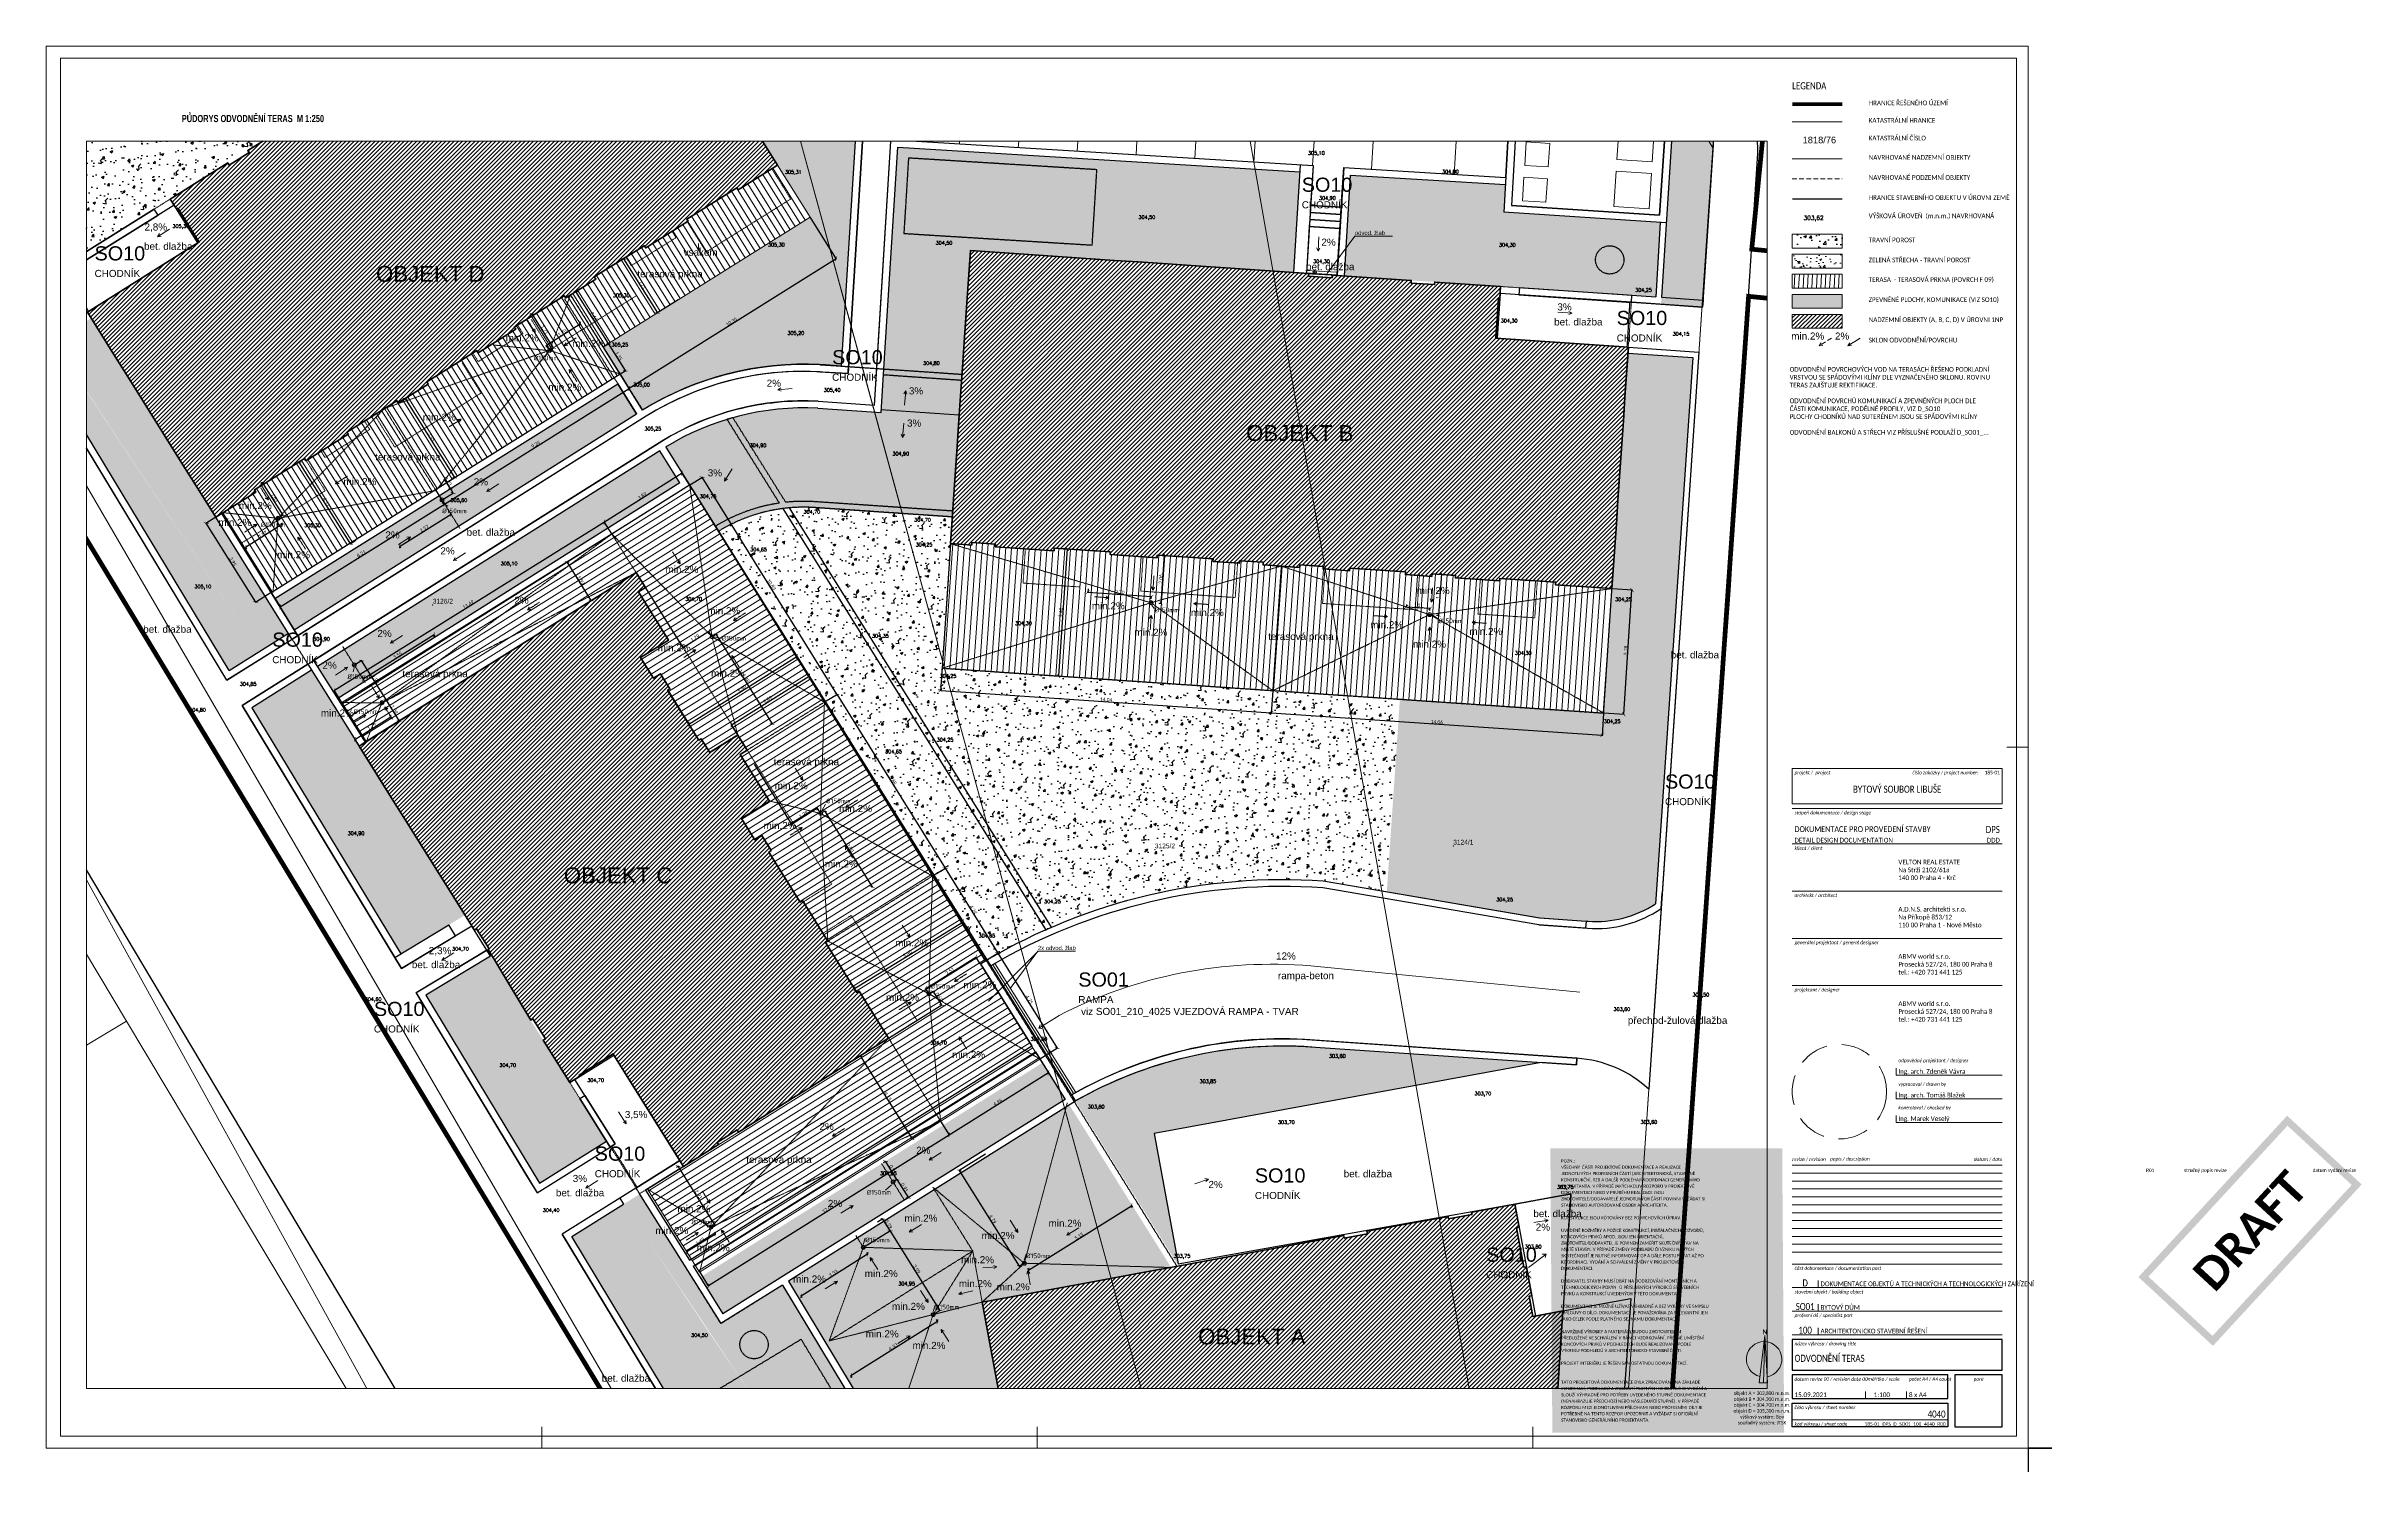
# Paper-space layout '185-01_DPS_D_SO01_100_4040_R00' of a CAD drawing. Header units: metres. Extents: x -1137 to -156, y -180 to 424.
# The model-space entities are those that its viewports show. They can reach past a viewport. Long polylines and large blocks are cut down to what shows.
import ezdxf
from ezdxf.enums import TextEntityAlignment as Align

# ---------------------------------------------------------------- set-up
doc = ezdxf.new("R2010")
doc.units = ezdxf.units.M
doc.header["$LTSCALE"] = 4
doc.header["$MEASUREMENT"] = 0
for name, pattern in [('DASHED', [0.75, 0.5, -0.25]), ('HIDDEN2', [4.7625, 3.175, -1.5875]), ('ČERCHOVANÁ', [1, 0.5, -0.25, 0, -0.25]), ('Čerchovaná se dvěma tečkami sloupy', [4.1, 2, -0.7, 0, -0.7, 0, -0.7])]:
    doc.linetypes.add(name, pattern=pattern)
doc.layers.get('Defpoints').update_dxf_attribs({"lineweight": 9})
for name, color, linetype, lineweight in [('_navrhovany stav objekty', 253, 'Continuous', 25), ('_navrhovany stav ploch', 253, 'Continuous', 25), ('_navrhovany stav podzemni', 253, 'DASHED', 25), ('ABMV_popisky', 7, 'Continuous', 15), ('ABMV_popisky objektu', 7, 'Continuous', 9), ('ABMV_popisky povrchu', 250, 'Continuous', 9), ('ABMV_rozpiska', 7, 'Continuous', 9), ('ABMV_Sheet_Titleblock', 7, 'Continuous', 9), ('ABMV_TERASY_ODVODNENI', 7, 'Continuous', 13), ('K_OSY', 7, 'Continuous', 9), ('K_TERASY', 251, 'Continuous', 5), ('K_VPUSTE', 251, 'Continuous', 5), ('tenká', 7, 'Continuous', 9)]:
    doc.layers.add(name, color=color, linetype=linetype, lineweight=lineweight)
doc.layers.add('ABMV_NoPrint', color=30, linetype='Continuous', plot=False)
for name, color, linetype, lineweight, true_color in [('ABMV_popisy vysek', 251, 'Continuous', 15, 0x505050), ('ABMV_TERASY', 7, 'Continuous', 13, 0xbc7676), ('Katastr_1', 7, 'Continuous', 13, 0xafbfcf), ('Katastr_2', 7, 'Continuous', 13, 0xafbfcf), ('ZELEN-NAVRH-NA KONSTRUKCI', 7, 'Continuous', 15, 0xadbb3e)]:
    doc.layers.add(name, color=color, linetype=linetype, lineweight=lineweight, true_color=true_color)
doc.layers.add('ABMV_sachty', color=6, linetype='Continuous')
doc.layers.add('POLOHOPIS', color=252, linetype='Continuous')
doc.layers.add('ZELEN-NAVRH', color=7, linetype='Continuous', true_color=0x868970)
doc.layers.add('ŘEŠENÉ ÚZEMÍ', color=7, linetype='DASHED', true_color=0xd1490a)
doc.styles.add('Calibri', font='calibri.ttf', dxfattribs={"width": 0.8, "height": 1.5})
doc.styles.add('Calibri_2', font='calibri.ttf', dxfattribs={"height": 75})
doc.styles.add('Calibri_B', font='calibrib.ttf', dxfattribs={"width": 0.8, "height": 1.5})
doc.styles.add('Calibri_I', font='calibrii.ttf', dxfattribs={"width": 0.8, "height": 1.5})
doc.styles.add('CARY', font='simplex.shx', dxfattribs={"height": 1.5})
doc.styles.add('ISOCPEUR_3', font='isocpeur.ttf', dxfattribs={"height": 100})
doc.styles.get("Standard").update_dxf_attribs({"font": 'arial.ttf'})
doc.dimstyles.new('PARTER _100', dxfattribs={"dimtxt": 1.5, "dimasz": 0.2, "dimexe": 0.18, "dimexo": 0.0625, "dimgap": 0.12, "dimtad": 1, "dimzin": 0, "dimdsep": 46, "dimtxsty": 'Calibri', "dimblk": 'ARCHTICK', "dimcen": 0.09, "dimclrd": 256, "dimclre": 256, "dimadec": 0, "dimazin": 0, "dimtfac": 1, "dimtofl": 0, "dimtmove": 0, "dimatfit": 3, "dimfxl": 1, "dimtolj": 1, "dimtzin": 0, "dimarcsym": 0})
pattern_1 = [(45, (0, 0), (-0.088388347648, 0.088388347648), [])]
pattern_2 = [(50, (0, 0), (1.0758902739, -0.0941282025), [0.1125, -1.2375]), (355, (0, 0), (-0.2081270004, 1.12828820055), [0.09, -0.99]), (100.45144446, (0.0897, -0.0078), (0.8677632701, 1.03415998645), [0.095610288, -1.051713168]), (46.1842, (0, 0.3), (1.600861996, -0.2482789212), [0.16875, -1.85625]), (96.63563549, (0.1334, 0.2793), (1.4019929185, 1.4611779012), [0.143415513, -1.57757064]), (351.18416399, (0, 0.3), (1.4019929176, 1.4611779004), [0.135, -1.4850000015]), (21, (0.15, 0.225), (0.8953605782, -0.603928336), [0.1125, -1.2375]), (326, (0.15, 0.225), (0.3649729979, 1.0877250676), [0.09, -0.99]), (71.45144474, (0.2246, 0.1747), (1.2603335651, 0.4837967292), [0.095610285, -1.051713168]), (37.5, (0, 0), (0.01823978298, 0.49934078075), [0, -0.978, 0, -1.005, 0, -0.99375]), (7.5, (0, 0), (0.39460430616, 0.59161756782), [0, -0.573, 0, -0.9555, 0, -0.37875]), (327.5, (-0.3345, 0), (0.80073365426, -0.0338323076), [0, -0.375, 0, -1.17, 0, -1.5525]), (317.5, (-0.4845, 0), (0.874779254, 0.1501574735), [0, -0.4875, 0, -0.777, 0, -1.1025])]
pattern_3 = [(122, (0, 0), (-0.21201202404, -0.13247981606), [])]

# ---------------------------------------------------------------- blocks, each defined once
blk = doc.blocks.new('North_Arrow')
h = blk.add_hatch(color=256)
h.dxf.hatch_style = 1
h.paths.add_polyline_path([(0, 10), (0, -10), (1.75, -10)])
for points in [[(0, 10), (1.75, -10), (-1.75, -10)], [(0, 10), (0, -10), (1.75, -10)]]:
    blk.add_lwpolyline(points, close=True)
for start, end in [(91.67329, 258.32671), (281.67329, 88.32671)]:
    blk.add_arc((0, 0), 7.5, start, end)
at = {"style": 'Calibri_B'}
blk.add_text('N', height=2, dxfattribs=at).set_placement((0, 10), align=Align.BOTTOM_CENTER)
blk = doc.blocks.new('*U103')
at = {"layer": 'ABMV_Sheet_Titleblock'}
blk.add_line((44.5, 0), (-44.5, 0), dxfattribs=at)
blk = doc.blocks.new('*U102')
at = {"color": 0, "linetype": 'ByBlock', "lineweight": -2, "transparency": 16777216}
for p in [(0, 36.85), (0, 33.5), (0, 30.15), (0, 26.8), (0, 23.45), (0, 20.1), (0, 16.75), (0, 13.4), (0, 10.05), (0, 6.7), (0, 3.35), (0, 0)]:
    blk.add_blockref('*U103', p, dxfattribs=at)
blk = doc.blocks.new('ABMV_TB_Sheet_Full_Arch_STATIC')
at = {"layer": 'ABMV_NoPrint'}
blk.add_lwpolyline([(0, 0), (10, 0), (0, 0), (0, -10)], dxfattribs=at)
at = {"layer": 'ABMV_Sheet_Titleblock'}
for p, q in [((-11, 271), (-100, 271)), ((-11, 256), (-100, 256)), ((-11, 236), (-100, 236)), ((-11, 216), (-100, 216)), ((-11, 196), (-100, 196)), ((-56, 158), (-56, 161)), ((-11, 158), (-56, 158)), ((-56, 148), (-56, 151)), ((-11, 148), (-56, 148)), ((-56, 138), (-56, 141)), ((-11, 138), (-56, 138)), ((-11, 78), (-100, 78)), ((-89, 68), (-89, 71)), ((-11, 68), (-100, 68)), ((-89, 58), (-89, 61)), ((-11, 58), (-100, 58)), ((-89, 48), (-89, 51)), ((-11, 48), (-100, 48)), ((-69, 21), (-69, 24)), ((-51.5, 21), (-51.5, 24)), ((-100, 12), (-34, 12))]:
    blk.add_line(p, q, dxfattribs=at)
blk.add_lwpolyline([(-100, 273), (-100, 288), (-11, 288), (-11, 273)], close=True, dxfattribs=at)
at = {"layer": 'ABMV_Sheet_Titleblock', "lineweight": 30}
for points in [[(-11, 46), (-100, 46), (-100, 33), (-11, 33)], [(-34, 21), (-34, 31), (-100, 31), (-100, 21)], [(-31, 9), (-11, 9), (-11, 31), (-31, 31)], [(-100, 19), (-34, 19), (-34, 9), (-100, 9)]]:
    blk.add_lwpolyline(points, close=True, dxfattribs=at)
at = {"layer": 'ABMV_Sheet_Titleblock', "color": 8, "linetype": 'HIDDEN2'}
blk.add_circle((-80, 151), 20, dxfattribs=at)
blk.add_blockref('*U102', (-55.5, 83))
at = {"layer": 'ABMV_Sheet_Titleblock', "style": 'Calibri_I', "width": 0.8}
for s, p in [('projekt /  project', (-99, 287)), ('stupeň dokumentace / design stage', (-99, 270)), ('klient / client', (-99, 255)), ('architekt / architect', (-99, 235)), ('generální projektant / general designer', (-99, 215)), ('projektant / designer', (-99, 195)), ('část dokumentace / documentation part', (-99, 77)), ('stavební objekt / building object', (-99, 67)), ('profesní díl / specialist part', (-99, 57)), ('název výkresu / drawing title', (-99, 45)), ('číslo výkresu / sheet number', (-99, 18))]:
    blk.add_text(s, height=1.5, dxfattribs=at).set_placement(p, align=Align.TOP_LEFT)
at = {"layer": 'ABMV_Sheet_Titleblock', "width": 0.8}
for s, style, p in [('číslo zakázky / project number:', 'Calibri_I', (-21, 287)), ('185-01', 'Calibri', (-12, 287))]:
    blk.add_text(s, height=1.5, dxfattribs=dict(at, style=style)).set_placement(p, align=Align.TOP_RIGHT)
for s, height, style, p in [('DETAIL DESIGN DOCUMENTATION', 2, 'Calibri', (-99, 256)), ('DOKUMENTACE OBJEKTŮ A TECHNICKÝCH A TECHNOLOGICKÝCH ZAŘÍZENÍ', 2, 'Calibri', (-88, 68)), ('kód výkresu / sheet code', 1.5, 'Calibri_I', (-99, 9))]:
    blk.add_text(s, height=height, dxfattribs=dict(at, style=style)).set_placement(p, align=Align.BOTTOM_LEFT)
at = {"layer": 'ABMV_Sheet_Titleblock', "style": 'Calibri', "width": 0.8}
for s, height, p in [('DPS', 3, (-12, 259.73)), ('DDD', 2, (-12, 256))]:
    blk.add_text(s, height=height, dxfattribs=at).set_placement(p, align=Align.BOTTOM_RIGHT)
at = {"layer": 'ABMV_Sheet_Titleblock', "style": 'Calibri_I', "width": 0.8}
for s, p in [('odpovědný projektant / designer', (-55, 163.5)), ('vypracoval / drawn by', (-55, 153.5)), ('kontroloval / checked by', (-55, 143.5))]:
    blk.add_text(s, height=1.5, dxfattribs=at).set_placement(p)
at = {"layer": 'ABMV_Sheet_Titleblock', "style": 'Calibri', "width": 0.8}
blk.add_text('D', height=3, dxfattribs=at).set_placement((-94.5, 67.58), align=Align.BOTTOM_CENTER)
at = {"layer": 'ABMV_Sheet_Titleblock', "style": 'Calibri_I', "width": 0.8}
blk.add_text('paré', height=1.5, dxfattribs=at).set_placement((-21, 30), align=Align.TOP_CENTER)
at = {"layer": 'ABMV_Sheet_Titleblock', "style": 'Calibri'}
for s, insert, char_height, attachment_point in [('{\\fCalibri|b0|i0|c238|p34;BYTOVÝ SOUBOR LIBUŠE}', (-55.5, 279.18), 3, 5), ('DOKUMENTACE PRO {\\fCalibri|b0|i0|c238|p34;PROVEDENÍ STAVBY}', (-99, 261), 2.5, 7), ('\\A1;{\\fCalibri|b0|i0|c238|p34;VELTON REAL ESTATE\\PNa Strži 2102/61a\\P140 00 Praha 4 - Krč}', (-55, 245), 2, 4), ('\\A1;A.D.N.S. architekti s.r.o.\\PNa P{\\fCalibri|b0|i0|c238|p34;říkopě 853/12\\H1x;\\P110 00 Praha 1 - Nové Město}', (-55, 225), 2, 4), ('\\A1;ABMV world s.r.o.\\PProsecká 527/24, 180 00 Praha 8\\Ptel.: +420 731 441 125', (-55, 205), 2, 4), ('\\A1;ABMV world s.r.o.\\PProsecká 527/24, 180 00 Praha 8\\Ptel.: +420 731 441 125', (-55, 185), 2, 4)]:
    blk.add_mtext(s, dxfattribs=dict(at, insert=insert, char_height=char_height, attachment_point=attachment_point))
at = {"layer": 'ABMV_Sheet_Titleblock', "char_height": 1.5}
for s, insert, width, attachment_point, style in [('revize / revision', (-100, 122.35), 15, 4, 'Calibri_I'), ('popis / description', (-83.91, 122.35), 57.9092, 4, 'Calibri_I'), ('datum / date', (-11, 122.35), 15, 6, 'Calibri_I'), ('datum revize{\\fCalibri|b0|i1|c238|p34; 00} / revision date{\\fCalibri|b0|i1|c238|p34; 00}', (-99, 30), 30, 1, 'Calibri_I'), ('měřítko / scale', (-68, 30), 19, 1, 'Calibri_I'), ('počet A4 / A4 count', (-50.5, 30), 16.5, 1, 'Calibri_I'), ('objekt A = 303,800 m.n.m.\\Pobjekt B = 304,300 m.n.m.\\Pobjekt C = 304,700 m.n.m.\\Pobjekt D = 305,300 m.n.m.\\Pvýškový systém: Bpv\\Psouřadný systém: JTSK', (-112.78, 9.63), 21.2761, 8, 'Calibri')]:
    blk.add_mtext(s, dxfattribs=dict(at, insert=insert, width=width, attachment_point=attachment_point, style=style))
blk = doc.blocks.new('Stamp_DRAFT')
at = {"color": 0, "linetype": 'ByBlock', "lineweight": -2, "transparency": 16777216, "const_width": 3}
blk.add_lwpolyline([(-45, 20.21), (45, 20.21), (45, -19.79), (-45, -19.79)], close=True, dxfattribs=at)
at = {"color": 0, "linetype": 'ByBlock', "lineweight": -2, "transparency": 16777216, "style": 'Calibri_B'}
blk.add_text('DRAFT', height=14, dxfattribs=at).set_placement((0, 0.21), align=Align.MIDDLE_CENTER)
blk = doc.blocks.new('katastr nemovistosti')
at = {"layer": 'Katastr_1'}
for p, q in [((38.67, 81.49), (37.75, 67.96)), ((37.75, 67.96), (38.67, 81.49)), ((-13.49, 23.2), (-41.95, 72.15)), ((29.17, 5.43), (17.41, 72.43)), ((17.41, 72.43), (29.17, 5.43)), ((16.89, 3.06), (-1.69, 71.08)), ((-1.69, 71.08), (1.74, 58.54)), ((37.75, 67.96), (36.38, 70.19)), ((36.38, 70.19), (37.75, 67.96)), ((37.75, 67.96), (33.79, 9.63)), ((36.83, 54.42), (37.75, 67.96)), ((1.74, 58.54), (5.02, 46.52)), ((36.14, 44.27), (36.83, 54.42)), ((-40.78, 49.81), (-29.48, 30.94)), ((5.02, 46.52), (8.3, 34.5)), ((35.24, 30.98), (36.14, 44.27)), ((8.3, 34.5), (16.89, 3.06)), ((-44.91, 21.73), (-29.48, 30.94)), ((-29.48, 30.94), (-44.91, 21.73)), ((-29.48, 30.94), (-13.18, 3.7)), ((33.79, 9.63), (35.24, 30.98)), ((-2.48, 4.26), (-13.49, 23.2))]:
    blk.add_line(p, q, dxfattribs=at)
for points in [[(-41.95, 72.15), (-13.49, 23.2), (-2.48, 4.26)], [(-9.81, -1.81), (-85.35, 135.12)], [(-85.35, 135.12), (-9.81, -1.81)], [(-13.18, 3.7), (-29.48, 30.94), (-40.78, 49.81)]]:
    blk.add_lwpolyline(points, dxfattribs=at)
for p in [(-16.504, 48.583), (26.748, 38.371), (14.101, 38.211)]:
    blk.add_point(p, dxfattribs=at)
at = {"layer": 'Katastr_2', "linetype": 'Continuous'}
for s, p in [('3126/2', (-16.504, 48.583)), ('3125/2', (14.101, 38.211)), ('3124/1', (26.748, 38.371))]:
    blk.add_text(s, height=0.2, dxfattribs=at).set_placement(p, align=Align.BOTTOM_LEFT)
blk = doc.blocks.new('SLK_prostup_strop_kulaty - SLK_prostup_strop_kulaty-1661807-k_1pp')
at = {"lineweight": 5}
blk.add_circle((0, 0), 75, dxfattribs=at)
at = {"layer": 'K_OSY', "linetype": 'ČERCHOVANÁ', "lineweight": 5, "ltscale": 10}
for p, q in [((-90, 0), (90, 0)), ((0, 90), (0, -90))]:
    blk.add_line(p, q, dxfattribs=at)
blk = doc.blocks.new('_ArchTick')
at = {"color": 0, "linetype": 'ByBlock', "const_width": 0.15}
blk.add_lwpolyline([(-0.5, -0.5), (0.5, 0.5)], dxfattribs=at)
blk = doc.blocks.new('*D120')
at = {"layer": 'Defpoints', "color": 0, "transparency": 16777216}
for p in [(-741422.128, -1051355.36), (-741422.068, -1051355.056), (-741421.778, -1051354.875)]:
    blk.add_point(p, dxfattribs=at)
at = {"layer": 'K_VPUSTE', "lineweight": -2, "transparency": 16777216}
for p, q in [((-741421.778, -1051354.875), (-741422.038, -1051354.459)), ((-741422.123, -1051355.357), (-741421.643, -1051355.056)), ((-741422.062, -1051355.053), (-741421.763, -1051354.865)), ((-741421.658, -1051355.066), (-741421.778, -1051354.875))]:
    blk.add_line(p, q, dxfattribs=at)
at = {"layer": 'K_VPUSTE', "lineweight": -2, "transparency": 16777216, "xscale": 0.15, "yscale": 0.15, "zscale": 0.15}
for p, rotation in [((-741421.778, -1051354.875), 122.0612498858782), ((-741421.658, -1051355.066), 302.0612498858782)]:
    blk.add_blockref('_ArchTick', p, dxfattribs=dict(at, rotation=rotation))
at = {"layer": 'K_VPUSTE', "color": 0, "transparency": 16777216, "insert": (-741421.873, -1051354.556), "char_height": 0.15, "width": 0.10203, "attachment_point": 5, "rotation": 302.06125, "style": 'Calibri'}
blk.add_mtext('\\A1;0.23', dxfattribs=at)
blk = doc.blocks.new('*D121')
at = {"layer": 'Defpoints', "color": 0, "transparency": 16777216}
for p in [(-741416.325, -1051347.811), (-741416.272, -1051347.895), (-741417.621, -1051348.939)]:
    blk.add_point(p, dxfattribs=at)
at = {"layer": 'K_VPUSTE', "lineweight": -2, "transparency": 16777216}
for p, q in [((-741417.71, -1051348.796), (-741416.272, -1051347.895)), ((-741416.322, -1051347.816), (-741416.262, -1051347.911)), ((-741417.624, -1051348.934), (-741417.72, -1051348.781))]:
    blk.add_line(p, q, dxfattribs=at)
at = {"layer": 'K_VPUSTE', "lineweight": -2, "transparency": 16777216, "xscale": 0.15, "yscale": 0.15, "zscale": 0.15}
for p, rotation in [((-741417.71, -1051348.796), 212.0612477737515), ((-741416.272, -1051347.895), 32.06124777375154)]:
    blk.add_blockref('_ArchTick', p, dxfattribs=dict(at, rotation=rotation))
at = {"layer": 'K_VPUSTE', "color": 0, "transparency": 16777216, "insert": (-741417.038, -1051348.271), "char_height": 0.15, "width": 0.10859, "attachment_point": 5, "rotation": 32.06125, "style": 'Calibri'}
blk.add_mtext('\\A1;1.70', dxfattribs=at)
blk = doc.blocks.new('*D122')
at = {"layer": 'Defpoints', "color": 0, "transparency": 16777216}
for p in [(-741391.613, -1051357.678), (-741391.513, -1051357.685), (-741391.752, -1051359.736)]:
    blk.add_point(p, dxfattribs=at)
at = {"layer": 'K_VPUSTE', "lineweight": -2, "transparency": 16777216}
for p, q in [((-741391.653, -1051359.743), (-741391.513, -1051357.685)), ((-741391.606, -1051357.679), (-741391.495, -1051357.686)), ((-741391.746, -1051359.737), (-741391.635, -1051359.744))]:
    blk.add_line(p, q, dxfattribs=at)
at = {"layer": 'K_VPUSTE', "lineweight": -2, "transparency": 16777216, "xscale": 0.15, "yscale": 0.15, "zscale": 0.15}
for p, rotation in [((-741391.513, -1051357.685), 86.1172744944438), ((-741391.653, -1051359.743), 266.1172744944438)]:
    blk.add_blockref('_ArchTick', p, dxfattribs=dict(at, rotation=rotation))
at = {"layer": 'K_VPUSTE', "color": 0, "transparency": 16777216, "insert": (-741391.671, -1051358.708), "char_height": 0.15, "width": 0.10949, "attachment_point": 5, "rotation": 86.11727, "style": 'Calibri'}
blk.add_mtext('\\A1;2.06', dxfattribs=at)
blk = doc.blocks.new('*D124')
at = {"layer": 'Defpoints', "color": 0, "transparency": 16777216}
for p in [(-741381.259, -1051359.781), (-741380.263, -1051360.05), (-741380.256, -1051359.95)]:
    blk.add_point(p, dxfattribs=at)
at = {"layer": 'K_VPUSTE', "lineweight": -2, "transparency": 16777216}
for p, q in [((-741381.26, -1051359.788), (-741381.267, -1051359.899)), ((-741381.266, -1051359.881), (-741380.256, -1051359.95)), ((-741380.262, -1051360.043), (-741380.255, -1051359.932))]:
    blk.add_line(p, q, dxfattribs=at)
at = {"layer": 'K_VPUSTE', "lineweight": -2, "transparency": 16777216, "xscale": 0.15, "yscale": 0.15, "zscale": 0.15}
for p, rotation in [((-741381.266, -1051359.881), 176.1172678396465), ((-741380.256, -1051359.95), 356.1172678396465)]:
    blk.add_blockref('_ArchTick', p, dxfattribs=dict(at, rotation=rotation))
at = {"layer": 'K_VPUSTE', "color": 0, "transparency": 16777216, "insert": (-741380.755, -1051359.827), "char_height": 0.15, "width": 0.09456, "attachment_point": 5, "rotation": 356.11727, "style": 'Calibri'}
blk.add_mtext('\\A1;1.01', dxfattribs=at)
blk = doc.blocks.new('*D125')
at = {"layer": 'Defpoints', "color": 0, "transparency": 16777216}
for p in [(-741379.862, -1051358.476), (-741379.762, -1051358.483), (-741379.981, -1051360.234)]:
    blk.add_point(p, dxfattribs=at)
at = {"layer": 'K_VPUSTE', "lineweight": -2, "transparency": 16777216}
for p, q in [((-741379.882, -1051360.241), (-741379.762, -1051358.483)), ((-741379.856, -1051358.476), (-741379.744, -1051358.484)), ((-741379.975, -1051360.235), (-741379.864, -1051360.242))]:
    blk.add_line(p, q, dxfattribs=at)
at = {"layer": 'K_VPUSTE', "lineweight": -2, "transparency": 16777216, "xscale": 0.15, "yscale": 0.15, "zscale": 0.15}
for p, rotation in [((-741379.762, -1051358.483), 86.1172744944438), ((-741379.882, -1051360.241), 266.1172744944438)]:
    blk.add_blockref('_ArchTick', p, dxfattribs=dict(at, rotation=rotation))
at = {"layer": 'K_VPUSTE', "color": 0, "transparency": 16777216, "insert": (-741379.911, -1051359.356), "char_height": 0.15, "width": 0.10203, "attachment_point": 5, "rotation": 86.11727, "style": 'Calibri'}
blk.add_mtext('\\A1;1.76', dxfattribs=at)
blk = doc.blocks.new('*D126')
at = {"layer": 'Defpoints', "color": 0, "transparency": 16777216}
for p in [(-741418.399, -1051347.518), (-741418.314, -1051347.465), (-741417.492, -1051348.965)]:
    blk.add_point(p, dxfattribs=at)
at = {"layer": 'K_VPUSTE', "lineweight": -2, "transparency": 16777216}
for p, q in [((-741418.393, -1051347.515), (-741418.299, -1051347.456)), ((-741417.408, -1051348.912), (-741418.314, -1051347.465)), ((-741417.487, -1051348.962), (-741417.392, -1051348.902))]:
    blk.add_line(p, q, dxfattribs=at)
at = {"layer": 'K_VPUSTE', "lineweight": -2, "transparency": 16777216, "xscale": 0.15, "yscale": 0.15, "zscale": 0.15}
for p, rotation in [((-741418.314, -1051347.465), 122.0612498858782), ((-741417.408, -1051348.912), 302.0612498858782)]:
    blk.add_blockref('_ArchTick', p, dxfattribs=dict(at, rotation=rotation))
at = {"layer": 'K_VPUSTE', "color": 0, "transparency": 16777216, "insert": (-741417.786, -1051348.142), "char_height": 0.15, "width": 0.10203, "attachment_point": 5, "rotation": 302.06125, "style": 'Calibri'}
blk.add_mtext('\\A1;1.71', dxfattribs=at)
blk = doc.blocks.new('*D127')
at = {"layer": 'Defpoints', "color": 0, "transparency": 16777216}
for p in [(-741429.821, -1051354.673), (-741429.736, -1051354.62), (-741428.957, -1051356.052)]:
    blk.add_point(p, dxfattribs=at)
at = {"layer": 'K_VPUSTE', "lineweight": -2, "transparency": 16777216}
for p, q in [((-741429.816, -1051354.67), (-741429.721, -1051354.61)), ((-741428.873, -1051355.999), (-741429.736, -1051354.62)), ((-741428.952, -1051356.048), (-741428.857, -1051355.989))]:
    blk.add_line(p, q, dxfattribs=at)
at = {"layer": 'K_VPUSTE', "lineweight": -2, "transparency": 16777216, "xscale": 0.15, "yscale": 0.15, "zscale": 0.15}
for p, rotation in [((-741429.736, -1051354.62), 122.0623825471033), ((-741428.873, -1051355.999), 302.0623825471033)]:
    blk.add_blockref('_ArchTick', p, dxfattribs=dict(at, rotation=rotation))
at = {"layer": 'K_VPUSTE', "color": 0, "transparency": 16777216, "insert": (-741429.229, -1051355.262), "char_height": 0.15, "width": 0.10203, "attachment_point": 5, "rotation": 302.06238, "style": 'Calibri'}
blk.add_mtext('\\A1;1.63', dxfattribs=at)
blk = doc.blocks.new('*D128')
at = {"layer": 'Defpoints', "color": 0, "transparency": 16777216}
for p in [(-741428.969, -1051356.32), (-741430.458, -1051357.371), (-741430.405, -1051357.456)]:
    blk.add_point(p, dxfattribs=at)
at = {"layer": 'K_VPUSTE', "lineweight": -2, "transparency": 16777216}
for p, q in [((-741428.916, -1051356.405), (-741430.458, -1051357.371)), ((-741428.966, -1051356.326), (-741428.906, -1051356.42)), ((-741430.408, -1051357.45), (-741430.468, -1051357.356))]:
    blk.add_line(p, q, dxfattribs=at)
at = {"layer": 'K_VPUSTE', "lineweight": -2, "transparency": 16777216, "xscale": 0.15, "yscale": 0.15, "zscale": 0.15}
for p, rotation in [((-741428.916, -1051356.405), 32.06238043515847), ((-741430.458, -1051357.371), 212.0623804351584)]:
    blk.add_blockref('_ArchTick', p, dxfattribs=dict(at, rotation=rotation))
at = {"layer": 'K_VPUSTE', "color": 0, "transparency": 16777216, "insert": (-741429.734, -1051356.813), "char_height": 0.15, "width": 0.10203, "attachment_point": 5, "rotation": 32.06238, "style": 'Calibri'}
blk.add_mtext('\\A1;1.82', dxfattribs=at)
blk = doc.blocks.new('*D129')
at = {"layer": 'Defpoints', "color": 0, "transparency": 16777216}
for p in [(-741421.805, -1051355.876), (-741421.752, -1051355.961), (-741423.877, -1051357.409)]:
    blk.add_point(p, dxfattribs=at)
at = {"layer": 'K_VPUSTE', "lineweight": -2, "transparency": 16777216}
for p, q in [((-741423.93, -1051357.324), (-741421.752, -1051355.961)), ((-741421.802, -1051355.881), (-741421.743, -1051355.976)), ((-741423.88, -1051357.404), (-741423.939, -1051357.309))]:
    blk.add_line(p, q, dxfattribs=at)
at = {"layer": 'K_VPUSTE', "lineweight": -2, "transparency": 16777216, "xscale": 0.15, "yscale": 0.15, "zscale": 0.15}
for p, rotation in [((-741421.752, -1051355.961), 32.06124777375154), ((-741423.93, -1051357.324), 212.0612477737515)]:
    blk.add_blockref('_ArchTick', p, dxfattribs=dict(at, rotation=rotation))
at = {"layer": 'K_VPUSTE', "color": 0, "transparency": 16777216, "insert": (-741422.888, -1051356.567), "char_height": 0.15, "width": 0.10203, "attachment_point": 5, "rotation": 32.06125, "style": 'Calibri'}
blk.add_mtext('\\A1;2.57', dxfattribs=at)
blk = doc.blocks.new('*D130')
at = {"layer": 'Defpoints', "color": 0, "transparency": 16777216}
for p in [(-741410.598, -1051386.381), (-741411.759, -1051387.226), (-741411.706, -1051387.31)]:
    blk.add_point(p, dxfattribs=at)
at = {"layer": 'K_VPUSTE', "lineweight": -2, "transparency": 16777216}
for p, q in [((-741410.545, -1051386.466), (-741411.759, -1051387.226)), ((-741410.595, -1051386.386), (-741410.536, -1051386.481)), ((-741411.709, -1051387.305), (-741411.768, -1051387.21))]:
    blk.add_line(p, q, dxfattribs=at)
at = {"layer": 'K_VPUSTE', "lineweight": -2, "transparency": 16777216, "xscale": 0.15, "yscale": 0.15, "zscale": 0.15}
for p, rotation in [((-741410.545, -1051386.466), 32.06124777375148), ((-741411.759, -1051387.226), 212.0612477737515)]:
    blk.add_blockref('_ArchTick', p, dxfattribs=dict(at, rotation=rotation))
at = {"layer": 'K_VPUSTE', "color": 0, "transparency": 16777216, "insert": (-741411.199, -1051386.77), "char_height": 0.15, "width": 0.10617, "attachment_point": 5, "rotation": 32.06125, "style": 'Calibri'}
blk.add_mtext('\\A1;1.43', dxfattribs=at)
blk = doc.blocks.new('*D131')
at = {"layer": 'Defpoints', "color": 0, "transparency": 16777216}
for p in [(-741412.207, -1051383.636), (-741412.122, -1051383.583), (-741410.65, -1051386.121)]:
    blk.add_point(p, dxfattribs=at)
at = {"layer": 'K_VPUSTE', "lineweight": -2, "transparency": 16777216}
for p, q in [((-741412.201, -1051383.632), (-741412.107, -1051383.573)), ((-741410.565, -1051386.068), (-741412.122, -1051383.583)), ((-741410.645, -1051386.118), (-741410.55, -1051386.059))]:
    blk.add_line(p, q, dxfattribs=at)
at = {"layer": 'K_VPUSTE', "lineweight": -2, "transparency": 16777216, "xscale": 0.15, "yscale": 0.15, "zscale": 0.15}
for p, rotation in [((-741412.122, -1051383.583), 122.0612498858782), ((-741410.565, -1051386.068), 302.0612498858782)]:
    blk.add_blockref('_ArchTick', p, dxfattribs=dict(at, rotation=rotation))
at = {"layer": 'K_VPUSTE', "color": 0, "transparency": 16777216, "insert": (-741411.268, -1051384.778), "char_height": 0.15, "width": 0.10949, "attachment_point": 5, "rotation": 302.06125, "style": 'Calibri'}
blk.add_mtext('\\A1;2.93', dxfattribs=at)
blk = doc.blocks.new('*D132')
at = {"layer": 'Defpoints', "color": 0, "transparency": 16777216}
for p in [(-741413.511, -1051359.072), (-741410.734, -1051361.079), (-741411.915, -1051361.62)]:
    blk.add_point(p, dxfattribs=at)
at = {"layer": 'K_VPUSTE', "lineweight": -2, "transparency": 16777216}
for p, q in [((-741413.508, -1051359.077), (-741411.906, -1051361.635)), ((-741410.823, -1051360.936), (-741411.915, -1051361.62)), ((-741410.737, -1051361.073), (-741410.833, -1051360.921))]:
    blk.add_line(p, q, dxfattribs=at)
at = {"layer": 'K_VPUSTE', "lineweight": -2, "transparency": 16777216, "xscale": 0.15, "yscale": 0.15, "zscale": 0.15}
for p, rotation in [((-741410.823, -1051360.936), 32.06124777375148), ((-741411.915, -1051361.62), 212.0612477737515)]:
    blk.add_blockref('_ArchTick', p, dxfattribs=dict(at, rotation=rotation))
at = {"layer": 'K_VPUSTE', "color": 0, "transparency": 16777216, "insert": (-741411.417, -1051361.203), "char_height": 0.15, "width": 0.10859, "attachment_point": 5, "rotation": 32.06125, "style": 'Calibri'}
blk.add_mtext('\\A1;1.29', dxfattribs=at)
blk = doc.blocks.new('*D133')
at = {"layer": 'Defpoints', "color": 0, "transparency": 16777216}
for p in [(-741410.606, -1051361.105), (-741408.157, -1051364.86), (-741408.141, -1051364.851)]:
    blk.add_point(p, dxfattribs=at)
at = {"layer": 'K_VPUSTE', "lineweight": -2, "transparency": 16777216}
for p, q in [((-741410.6, -1051361.101), (-741410.506, -1051361.042)), ((-741410.521, -1051361.052), (-741408.141, -1051364.851)), ((-741408.151, -1051364.857), (-741408.126, -1051364.841))]:
    blk.add_line(p, q, dxfattribs=at)
at = {"layer": 'K_VPUSTE', "lineweight": -2, "transparency": 16777216, "xscale": 0.15, "yscale": 0.15, "zscale": 0.15}
for p, rotation in [((-741410.521, -1051361.052), 122.0612498858782), ((-741408.141, -1051364.851), 302.0612498858782)]:
    blk.add_blockref('_ArchTick', p, dxfattribs=dict(at, rotation=rotation))
at = {"layer": 'K_VPUSTE', "color": 0, "transparency": 16777216, "insert": (-741409.256, -1051362.904), "char_height": 0.15, "width": 0.10203, "attachment_point": 5, "rotation": 302.06125, "style": 'Calibri'}
blk.add_mtext('\\A1;4.48', dxfattribs=at)
blk = doc.blocks.new('*D134')
at = {"layer": 'Defpoints', "color": 0, "transparency": 16777216}
for p in [(-741408.912, -1051366.556), (-741407.316, -1051369.104), (-741406.134, -1051368.563)]:
    blk.add_point(p, dxfattribs=at)
at = {"layer": 'K_VPUSTE', "lineweight": -2, "transparency": 16777216}
for p, q in [((-741408.908, -1051366.561), (-741407.306, -1051369.119)), ((-741406.224, -1051368.42), (-741407.316, -1051369.104)), ((-741406.138, -1051368.557), (-741406.233, -1051368.405))]:
    blk.add_line(p, q, dxfattribs=at)
at = {"layer": 'K_VPUSTE', "lineweight": -2, "transparency": 16777216, "xscale": 0.15, "yscale": 0.15, "zscale": 0.15}
for p, rotation in [((-741406.224, -1051368.42), 32.06124777375148), ((-741407.316, -1051369.104), 212.0612477737515)]:
    blk.add_blockref('_ArchTick', p, dxfattribs=dict(at, rotation=rotation))
at = {"layer": 'K_VPUSTE', "color": 0, "transparency": 16777216, "insert": (-741406.817, -1051368.686), "char_height": 0.15, "width": 0.10859, "attachment_point": 5, "rotation": 32.06125, "style": 'Calibri'}
blk.add_mtext('\\A1;1.29', dxfattribs=at)
blk = doc.blocks.new('*D135')
at = {"layer": 'Defpoints', "color": 0, "transparency": 16777216}
for p in [(-741406.006, -1051368.589), (-741403.92, -1051371.765), (-741403.905, -1051371.755)]:
    blk.add_point(p, dxfattribs=at)
at = {"layer": 'K_VPUSTE', "lineweight": -2, "transparency": 16777216}
for p, q in [((-741406.001, -1051368.585), (-741405.906, -1051368.526)), ((-741405.921, -1051368.536), (-741403.905, -1051371.755)), ((-741403.915, -1051371.761), (-741403.89, -1051371.745))]:
    blk.add_line(p, q, dxfattribs=at)
at = {"layer": 'K_VPUSTE', "lineweight": -2, "transparency": 16777216, "xscale": 0.15, "yscale": 0.15, "zscale": 0.15}
for p, rotation in [((-741405.921, -1051368.536), 122.0612498858782), ((-741403.905, -1051371.755), 302.0612498858782)]:
    blk.add_blockref('_ArchTick', p, dxfattribs=dict(at, rotation=rotation))
at = {"layer": 'K_VPUSTE', "color": 0, "transparency": 16777216, "insert": (-741404.838, -1051370.098), "char_height": 0.15, "width": 0.10203, "attachment_point": 5, "rotation": 302.06125, "style": 'Calibri'}
blk.add_mtext('\\A1;3.80', dxfattribs=at)
blk = doc.blocks.new('*D136')
at = {"layer": 'Defpoints', "color": 0, "transparency": 16777216}
for p in [(-741399.503, -1051374.731), (-741399.318, -1051375.025), (-741401.539, -1051376.205)]:
    blk.add_point(p, dxfattribs=at)
at = {"layer": 'K_VPUSTE', "lineweight": -2, "transparency": 16777216}
for p, q in [((-741401.629, -1051376.063), (-741399.503, -1051374.731)), ((-741399.322, -1051375.02), (-741399.512, -1051374.715)), ((-741401.543, -1051376.2), (-741401.639, -1051376.047))]:
    blk.add_line(p, q, dxfattribs=at)
at = {"layer": 'K_VPUSTE', "lineweight": -2, "transparency": 16777216, "xscale": 0.15, "yscale": 0.15, "zscale": 0.15}
for p, rotation in [((-741399.503, -1051374.731), 32.06124777375151), ((-741401.629, -1051376.063), 212.0612477737515)]:
    blk.add_blockref('_ArchTick', p, dxfattribs=dict(at, rotation=rotation))
at = {"layer": 'K_VPUSTE', "color": 0, "transparency": 16777216, "insert": (-741400.613, -1051375.321), "char_height": 0.15, "width": 0.10859, "attachment_point": 5, "rotation": 32.06125, "style": 'Calibri'}
blk.add_mtext('\\A1;2.51', dxfattribs=at)
blk = doc.blocks.new('*D137')
at = {"layer": 'Defpoints', "color": 0, "transparency": 16777216}
for p in [(-741401.411, -1051376.231), (-741400.963, -1051376.758), (-741403.208, -1051378.164)]:
    blk.add_point(p, dxfattribs=at)
at = {"layer": 'K_VPUSTE', "lineweight": -2, "transparency": 16777216}
for p, q in [((-741401.406, -1051376.228), (-741401.311, -1051376.169)), ((-741403.202, -1051378.161), (-741400.948, -1051376.749)), ((-741401.327, -1051376.178), (-741400.963, -1051376.758))]:
    blk.add_line(p, q, dxfattribs=at)
at = {"layer": 'K_VPUSTE', "lineweight": -2, "transparency": 16777216, "xscale": 0.15, "yscale": 0.15, "zscale": 0.15}
for p, rotation in [((-741401.327, -1051376.178), 122.0612498858782), ((-741400.963, -1051376.758), 302.0612498858782)]:
    blk.add_blockref('_ArchTick', p, dxfattribs=dict(at, rotation=rotation))
at = {"layer": 'K_VPUSTE', "color": 0, "transparency": 16777216, "insert": (-741401.07, -1051376.421), "char_height": 0.15, "width": 0.10203, "attachment_point": 5, "rotation": 302.06125, "style": 'Calibri'}
blk.add_mtext('\\A1;0.68', dxfattribs=at)
blk = doc.blocks.new('*D138')
at = {"layer": 'Defpoints', "color": 0, "transparency": 16777216}
for p in [(-741424.683, -1051363.954), (-741423.949, -1051364.725), (-741423.949, -1051364.725)]:
    blk.add_point(p, dxfattribs=at)
at = {"layer": 'K_VPUSTE', "lineweight": -2, "transparency": 16777216}
for p, q in [((-741424.677, -1051363.951), (-741424.487, -1051363.832)), ((-741424.503, -1051363.841), (-741423.949, -1051364.725)), ((-741423.944, -1051364.721), (-741423.934, -1051364.715))]:
    blk.add_line(p, q, dxfattribs=at)
at = {"layer": 'K_VPUSTE', "lineweight": -2, "transparency": 16777216, "xscale": 0.15, "yscale": 0.15, "zscale": 0.15}
for p, rotation in [((-741424.503, -1051363.841), 122.0612498858782), ((-741423.949, -1051364.725), 302.0612498858782)]:
    blk.add_blockref('_ArchTick', p, dxfattribs=dict(at, rotation=rotation))
at = {"layer": 'K_VPUSTE', "color": 0, "transparency": 16777216, "insert": (-741424.151, -1051364.236), "char_height": 0.15, "width": 0.10203, "attachment_point": 5, "rotation": 302.06125, "style": 'Calibri'}
blk.add_mtext('\\A1;1.04', dxfattribs=at)
blk = doc.blocks.new('*D139')
at = {"layer": 'Defpoints', "color": 0, "transparency": 16777216}
for p in [(-741424.36, -1051364.47), (-741424.307, -1051364.555), (-741425.648, -1051365.788)]:
    blk.add_point(p, dxfattribs=at)
at = {"layer": 'K_VPUSTE', "lineweight": -2, "transparency": 16777216}
for p, q in [((-741425.824, -1051365.505), (-741424.307, -1051364.555)), ((-741424.356, -1051364.475), (-741424.297, -1051364.57)), ((-741425.651, -1051365.782), (-741425.834, -1051365.49))]:
    blk.add_line(p, q, dxfattribs=at)
at = {"layer": 'K_VPUSTE', "lineweight": -2, "transparency": 16777216, "xscale": 0.15, "yscale": 0.15, "zscale": 0.15}
for p, rotation in [((-741424.307, -1051364.555), 32.06124777375154), ((-741425.824, -1051365.505), 212.0612477737515)]:
    blk.add_blockref('_ArchTick', p, dxfattribs=dict(at, rotation=rotation))
at = {"layer": 'K_VPUSTE', "color": 0, "transparency": 16777216, "insert": (-741425.113, -1051364.955), "char_height": 0.15, "width": 0.10203, "attachment_point": 5, "rotation": 32.06125, "style": 'Calibri'}
blk.add_mtext('\\A1;1.79', dxfattribs=at)
blk = doc.blocks.new('*D140')
at = {"layer": 'Defpoints', "color": 0, "transparency": 16777216}
for p in [(-741425.853, -1051362.352), (-741424.503, -1051363.841), (-741424.503, -1051363.841)]:
    blk.add_point(p, dxfattribs=at)
at = {"layer": 'K_VPUSTE', "lineweight": -2, "transparency": 16777216}
for p, q in [((-741425.848, -1051362.349), (-741425.538, -1051362.154)), ((-741425.553, -1051362.164), (-741424.503, -1051363.841)), ((-741424.497, -1051363.838), (-741424.487, -1051363.832))]:
    blk.add_line(p, q, dxfattribs=at)
at = {"layer": 'K_VPUSTE', "lineweight": -2, "transparency": 16777216, "xscale": 0.15, "yscale": 0.15, "zscale": 0.15}
for p, rotation in [((-741425.553, -1051362.164), 122.0612498858782), ((-741424.503, -1051363.841), 302.0612498858782)]:
    blk.add_blockref('_ArchTick', p, dxfattribs=dict(at, rotation=rotation))
at = {"layer": 'K_VPUSTE', "color": 0, "transparency": 16777216, "insert": (-741424.953, -1051362.955), "char_height": 0.15, "width": 0.10203, "attachment_point": 5, "rotation": 302.06125, "style": 'Calibri'}
blk.add_mtext('\\A1;1.98', dxfattribs=at)
blk = doc.blocks.new('*D141')
at = {"layer": 'Defpoints', "color": 0, "transparency": 16777216}
for p in [(-741422.416, -1051361.153), (-741425.53, -1051362.868), (-741425.477, -1051362.953)]:
    blk.add_point(p, dxfattribs=at)
at = {"layer": 'K_VPUSTE', "lineweight": -2, "transparency": 16777216}
for p, q in [((-741422.469, -1051361.069), (-741425.477, -1051362.953)), ((-741422.42, -1051361.148), (-741422.479, -1051361.053)), ((-741425.527, -1051362.873), (-741425.467, -1051362.968))]:
    blk.add_line(p, q, dxfattribs=at)
at = {"layer": 'K_VPUSTE', "lineweight": -2, "transparency": 16777216, "xscale": 0.15, "yscale": 0.15, "zscale": 0.15}
for p, rotation in [((-741422.469, -1051361.069), 32.06124777375148), ((-741425.477, -1051362.953), 212.0612477737515)]:
    blk.add_blockref('_ArchTick', p, dxfattribs=dict(at, rotation=rotation))
at = {"layer": 'K_VPUSTE', "color": 0, "transparency": 16777216, "insert": (-741424.02, -1051361.935), "char_height": 0.15, "width": 0.10203, "attachment_point": 5, "rotation": 32.06125, "style": 'Calibri'}
blk.add_mtext('\\A1;3.55', dxfattribs=at)
blk = doc.blocks.new('*D144')
at = {"layer": 'Defpoints', "color": 0, "transparency": 16777216}
for p in [(-741401.186, -1051390.087), (-741404.8, -1051392.468), (-741404.747, -1051392.553)]:
    blk.add_point(p, dxfattribs=at)
at = {"layer": 'K_VPUSTE', "lineweight": -2, "transparency": 16777216}
for p, q in [((-741401.133, -1051390.171), (-741404.8, -1051392.468)), ((-741401.182, -1051390.092), (-741401.123, -1051390.187)), ((-741404.75, -1051392.548), (-741404.809, -1051392.453))]:
    blk.add_line(p, q, dxfattribs=at)
at = {"layer": 'K_VPUSTE', "lineweight": -2, "transparency": 16777216, "xscale": 0.15, "yscale": 0.15, "zscale": 0.15}
for p, rotation in [((-741401.133, -1051390.171), 32.06124777375148), ((-741404.8, -1051392.468), 212.0612477737515)]:
    blk.add_blockref('_ArchTick', p, dxfattribs=dict(at, rotation=rotation))
at = {"layer": 'K_VPUSTE', "color": 0, "transparency": 16777216, "insert": (-741403.013, -1051391.245), "char_height": 0.15, "width": 0.10617, "attachment_point": 5, "rotation": 32.06125, "style": 'Calibri'}
blk.add_mtext('\\A1;4.33', dxfattribs=at)
blk = doc.blocks.new('*D145')
at = {"layer": 'Defpoints', "color": 0, "transparency": 16777216}
for p in [(-741403.142, -1051386.317), (-741404.277, -1051387.028), (-741401.237, -1051389.827)]:
    blk.add_point(p, dxfattribs=at)
at = {"layer": 'K_VPUSTE', "lineweight": -2, "transparency": 16777216}
for p, q in [((-741404.271, -1051387.025), (-741403.127, -1051386.308)), ((-741401.026, -1051389.695), (-741403.142, -1051386.317)), ((-741401.232, -1051389.824), (-741401.011, -1051389.686))]:
    blk.add_line(p, q, dxfattribs=at)
at = {"layer": 'K_VPUSTE', "lineweight": -2, "transparency": 16777216, "xscale": 0.15, "yscale": 0.15, "zscale": 0.15}
for p, rotation in [((-741403.142, -1051386.317), 122.0612498858782), ((-741401.026, -1051389.695), 302.0612498858782)]:
    blk.add_blockref('_ArchTick', p, dxfattribs=dict(at, rotation=rotation))
at = {"layer": 'K_VPUSTE', "color": 0, "transparency": 16777216, "insert": (-741402.017, -1051387.945), "char_height": 0.15, "width": 0.10949, "attachment_point": 5, "rotation": 302.06125, "style": 'Calibri'}
blk.add_mtext('\\A1;3.99', dxfattribs=at)
blk = doc.blocks.new('*D146')
at = {"layer": 'Defpoints', "color": 0, "transparency": 16777216}
for p in [(-741403.686, -1051385.958), (-741403.457, -1051385.814), (-741404.197, -1051386.978)]:
    blk.add_point(p, dxfattribs=at)
at = {"layer": 'K_VPUSTE', "lineweight": -2, "transparency": 16777216}
for p, q in [((-741403.681, -1051385.954), (-741403.442, -1051385.805)), ((-741403.142, -1051386.317), (-741403.457, -1051385.814)), ((-741404.192, -1051386.975), (-741403.127, -1051386.308))]:
    blk.add_line(p, q, dxfattribs=at)
at = {"layer": 'K_VPUSTE', "lineweight": -2, "transparency": 16777216, "xscale": 0.15, "yscale": 0.15, "zscale": 0.15}
for p, rotation in [((-741403.457, -1051385.814), 122.0612498858782), ((-741403.142, -1051386.317), 302.0612498858782)]:
    blk.add_blockref('_ArchTick', p, dxfattribs=dict(at, rotation=rotation))
at = {"layer": 'K_VPUSTE', "color": 0, "transparency": 16777216, "insert": (-741403.208, -1051386.045), "char_height": 0.15, "width": 0.10949, "attachment_point": 5, "rotation": 302.06125, "style": 'Calibri'}
blk.add_mtext('\\A1;0.59', dxfattribs=at)
blk = doc.blocks.new('*D147')
at = {"layer": 'Defpoints', "color": 0, "transparency": 16777216}
for p in [(-741404.146, -1051387.238), (-741406.916, -1051389.091), (-741406.862, -1051389.175)]:
    blk.add_point(p, dxfattribs=at)
at = {"layer": 'K_VPUSTE', "lineweight": -2, "transparency": 16777216}
for p, q in [((-741404.092, -1051387.322), (-741406.916, -1051389.091)), ((-741404.142, -1051387.243), (-741404.083, -1051387.338)), ((-741406.866, -1051389.17), (-741406.925, -1051389.075))]:
    blk.add_line(p, q, dxfattribs=at)
at = {"layer": 'K_VPUSTE', "lineweight": -2, "transparency": 16777216, "xscale": 0.15, "yscale": 0.15, "zscale": 0.15}
for p, rotation in [((-741404.092, -1051387.322), 32.06124777375148), ((-741406.916, -1051389.091), 212.0612477737515)]:
    blk.add_blockref('_ArchTick', p, dxfattribs=dict(at, rotation=rotation))
at = {"layer": 'K_VPUSTE', "color": 0, "transparency": 16777216, "insert": (-741405.551, -1051388.131), "char_height": 0.15, "width": 0.10617, "attachment_point": 5, "rotation": 32.06125, "style": 'Calibri'}
blk.add_mtext('\\A1;3.33', dxfattribs=at)
blk = doc.blocks.new('*D148')
at = {"layer": 'Defpoints', "color": 0, "transparency": 16777216}
for p in [(-741400.193, -1051383.77), (-741399.091, -1051383.079), (-741397.376, -1051387.653)]:
    blk.add_point(p, dxfattribs=at)
at = {"layer": 'K_VPUSTE', "lineweight": -2, "transparency": 16777216}
for p, q in [((-741399.096, -1051383.083), (-741400.208, -1051383.779)), ((-741397.652, -1051387.826), (-741400.193, -1051383.77)), ((-741397.381, -1051387.656), (-741397.668, -1051387.836))]:
    blk.add_line(p, q, dxfattribs=at)
at = {"layer": 'K_VPUSTE', "lineweight": -2, "transparency": 16777216, "xscale": 0.15, "yscale": 0.15, "zscale": 0.15}
for p, rotation in [((-741400.193, -1051383.77), 122.0612498858782), ((-741397.652, -1051387.826), 302.0612498858782)]:
    blk.add_blockref('_ArchTick', p, dxfattribs=dict(at, rotation=rotation))
at = {"layer": 'K_VPUSTE', "color": 0, "transparency": 16777216, "insert": (-741398.795, -1051385.834), "char_height": 0.15, "width": 0.10949, "attachment_point": 5, "rotation": 302.06125, "style": 'Calibri'}
blk.add_mtext('\\A1;4.79', dxfattribs=at)
blk = doc.blocks.new('*D149')
at = {"layer": 'Defpoints', "color": 0, "transparency": 16777216}
for p in [(-741392.906, -1051385.263), (-741392.853, -1051385.348), (-741397.324, -1051387.913)]:
    blk.add_point(p, dxfattribs=at)
at = {"layer": 'K_VPUSTE', "lineweight": -2, "transparency": 16777216}
for p, q in [((-741397.271, -1051387.997), (-741392.906, -1051385.263)), ((-741392.856, -1051385.342), (-741392.915, -1051385.248)), ((-741397.321, -1051387.918), (-741397.262, -1051388.013))]:
    blk.add_line(p, q, dxfattribs=at)
at = {"layer": 'K_VPUSTE', "lineweight": -2, "transparency": 16777216, "xscale": 0.15, "yscale": 0.15, "zscale": 0.15}
for p, rotation in [((-741392.906, -1051385.263), 32.06124777375154), ((-741397.271, -1051387.997), 212.0612477737515)]:
    blk.add_blockref('_ArchTick', p, dxfattribs=dict(at, rotation=rotation))
at = {"layer": 'K_VPUSTE', "color": 0, "transparency": 16777216, "insert": (-741395.135, -1051386.555), "char_height": 0.15, "width": 0.10617, "attachment_point": 5, "rotation": 32.06125, "style": 'Calibri'}
blk.add_mtext('\\A1;5.15', dxfattribs=at)
blk = doc.blocks.new('*D150')
at = {"layer": 'Defpoints', "color": 0, "transparency": 16777216}
for p in [(-741403.422, -1051383.432), (-741403.337, -1051383.379), (-741402.937, -1051384.207)]:
    blk.add_point(p, dxfattribs=at)
at = {"layer": 'K_VPUSTE', "lineweight": -2, "transparency": 16777216}
for p, q in [((-741403.416, -1051383.429), (-741403.322, -1051383.37)), ((-741402.852, -1051384.154), (-741403.337, -1051383.379)), ((-741402.931, -1051384.203), (-741402.837, -1051384.144))]:
    blk.add_line(p, q, dxfattribs=at)
at = {"layer": 'K_VPUSTE', "lineweight": -2, "transparency": 16777216, "xscale": 0.15, "yscale": 0.15, "zscale": 0.15}
for p, rotation in [((-741403.337, -1051383.379), 122.0612498858782), ((-741402.852, -1051384.154), 302.0612498858782)]:
    blk.add_blockref('_ArchTick', p, dxfattribs=dict(at, rotation=rotation))
at = {"layer": 'K_VPUSTE', "color": 0, "transparency": 16777216, "insert": (-741403.019, -1051383.719), "char_height": 0.15, "width": 0.10949, "attachment_point": 5, "rotation": 302.06125, "style": 'Calibri'}
blk.add_mtext('\\A1;0.91', dxfattribs=at)
blk = doc.blocks.new('*D151')
at = {"layer": 'Defpoints', "color": 0, "transparency": 16777216}
for p in [(-741402.937, -1051384.207), (-741402.452, -1051384.981), (-741402.367, -1051384.928)]:
    blk.add_point(p, dxfattribs=at)
at = {"layer": 'K_VPUSTE', "lineweight": -2, "transparency": 16777216}
for p, q in [((-741402.931, -1051384.203), (-741402.837, -1051384.144)), ((-741402.852, -1051384.154), (-741402.367, -1051384.928)), ((-741402.446, -1051384.978), (-741402.352, -1051384.918))]:
    blk.add_line(p, q, dxfattribs=at)
at = {"layer": 'K_VPUSTE', "lineweight": -2, "transparency": 16777216, "xscale": 0.15, "yscale": 0.15, "zscale": 0.15}
for p, rotation in [((-741402.852, -1051384.154), 122.0664494828749), ((-741402.367, -1051384.928), 302.0664494828749)]:
    blk.add_blockref('_ArchTick', p, dxfattribs=dict(at, rotation=rotation))
at = {"layer": 'K_VPUSTE', "color": 0, "transparency": 16777216, "insert": (-741402.534, -1051384.494), "char_height": 0.15, "width": 0.10949, "attachment_point": 5, "rotation": 302.06645, "style": 'Calibri'}
blk.add_mtext('\\A1;0.91', dxfattribs=at)
blk = doc.blocks.new('*D152')
at = {"layer": 'Defpoints', "color": 0, "transparency": 16777216}
for p in [(-741394.747, -1051359.112), (-741392.064, -1051359.449), (-741392.071, -1051359.549)]:
    blk.add_point(p, dxfattribs=at)
at = {"layer": 'K_VPUSTE', "lineweight": -2, "transparency": 16777216}
for p, q in [((-741394.748, -1051359.118), (-741394.759, -1051359.284)), ((-741394.758, -1051359.266), (-741392.064, -1051359.449)), ((-741392.07, -1051359.543), (-741392.063, -1051359.431))]:
    blk.add_line(p, q, dxfattribs=at)
at = {"layer": 'K_VPUSTE', "lineweight": -2, "transparency": 16777216, "xscale": 0.15, "yscale": 0.15, "zscale": 0.15}
for p, rotation in [((-741394.758, -1051359.266), 176.1172678396465), ((-741392.064, -1051359.449), 356.1172678396465)]:
    blk.add_blockref('_ArchTick', p, dxfattribs=dict(at, rotation=rotation))
at = {"layer": 'K_VPUSTE', "color": 0, "transparency": 16777216, "insert": (-741393.405, -1051359.269), "char_height": 0.15, "width": 0.09456, "attachment_point": 5, "rotation": 356.11727, "style": 'Calibri'}
blk.add_mtext('\\A1;2.70', dxfattribs=at)
blk = doc.blocks.new('*D1936')
at = {"layer": 'Defpoints', "color": 0, "transparency": 16777216}
for p in [(-741411.108, -1051354.396), (-741411.639, -1051354.727), (-741405.924, -1051363.923)]:
    blk.add_point(p, dxfattribs=at)
at = {"layer": 'K_TERASY', "lineweight": -2, "transparency": 16777216}
for p, q in [((-741411.634, -1051354.723), (-741411.092, -1051354.387)), ((-741405.392, -1051363.592), (-741411.108, -1051354.396)), ((-741405.919, -1051363.919), (-741405.377, -1051363.583))]:
    blk.add_line(p, q, dxfattribs=at)
at = {"layer": 'K_TERASY', "lineweight": -2, "transparency": 16777216, "xscale": 0.1500001449271071, "yscale": 0.1500001449271071, "zscale": 0.1500001449271071}
for p, rotation in [((-741411.108, -1051354.396), 121.8609996899913), ((-741405.392, -1051363.592), 301.8609996899913)]:
    blk.add_blockref('_ArchTick', p, dxfattribs=dict(at, rotation=rotation))
at = {"layer": 'K_TERASY', "color": 0, "transparency": 16777216, "insert": (-741408.175, -1051358.947), "char_height": 0.15, "attachment_point": 5, "rotation": 301.861, "style": 'Calibri'}
blk.add_mtext('\\A1;10.83', dxfattribs=at)
blk = doc.blocks.new('*D1934')
at = {"layer": 'Defpoints', "color": 0, "transparency": 16777216}
for p in [(-741405.924, -1051363.923), (-741400.811, -1051370.964), (-741401.343, -1051371.294)]:
    blk.add_point(p, dxfattribs=at)
at = {"layer": 'K_TERASY', "lineweight": -2, "transparency": 16777216}
for p, q in [((-741405.919, -1051363.919), (-741405.377, -1051363.583)), ((-741405.392, -1051363.592), (-741400.811, -1051370.964)), ((-741401.337, -1051371.291), (-741400.796, -1051370.954))]:
    blk.add_line(p, q, dxfattribs=at)
at = {"layer": 'K_TERASY', "lineweight": -2, "transparency": 16777216, "xscale": 0.1500000724635361, "yscale": 0.1500000724635361, "zscale": 0.1500000724635361}
for p, rotation in [((-741405.392, -1051363.592), 121.8609996899514), ((-741400.811, -1051370.964), 301.8609996899514)]:
    blk.add_blockref('_ArchTick', p, dxfattribs=dict(at, rotation=rotation))
at = {"layer": 'K_TERASY', "color": 0, "transparency": 16777216, "insert": (-741403.026, -1051367.231), "char_height": 0.15, "attachment_point": 5, "rotation": 301.861, "style": 'Calibri'}
blk.add_mtext('\\A1;8.68', dxfattribs=at)
blk = doc.blocks.new('*D1935')
at = {"layer": 'Defpoints', "color": 0, "transparency": 16777216}
for p in [(-741401.343, -1051371.294), (-741399.106, -1051374.893), (-741398.574, -1051374.562)]:
    blk.add_point(p, dxfattribs=at)
at = {"layer": 'K_TERASY', "lineweight": -2, "transparency": 16777216}
for p, q in [((-741401.337, -1051371.291), (-741400.796, -1051370.954)), ((-741400.811, -1051370.964), (-741398.574, -1051374.562)), ((-741399.101, -1051374.889), (-741398.559, -1051374.553))]:
    blk.add_line(p, q, dxfattribs=at)
at = {"layer": 'K_TERASY', "lineweight": -2, "transparency": 16777216, "xscale": 0.1500001449271071, "yscale": 0.1500001449271071, "zscale": 0.1500001449271071}
for p, rotation in [((-741400.811, -1051370.964), 121.8610002859879), ((-741398.574, -1051374.562), 301.8610002859879)]:
    blk.add_blockref('_ArchTick', p, dxfattribs=dict(at, rotation=rotation))
at = {"layer": 'K_TERASY', "color": 0, "transparency": 16777216, "insert": (-741399.618, -1051372.716), "char_height": 0.15, "attachment_point": 5, "rotation": 301.861, "style": 'Calibri'}
blk.add_mtext('\\A1;4.24', dxfattribs=at)
blk = doc.blocks.new('*D1960')
at = {"layer": 'Defpoints', "color": 0, "transparency": 16777216}
for p in [(-741399.318, -1051375.025), (-741396.799, -1051379.048), (-741396.056, -1051378.583)]:
    blk.add_point(p, dxfattribs=at)
at = {"layer": 'K_TERASY', "lineweight": -2, "transparency": 16777216}
for p, q in [((-741399.313, -1051375.022), (-741398.56, -1051374.551)), ((-741398.576, -1051374.56), (-741396.056, -1051378.583)), ((-741396.793, -1051379.044), (-741396.041, -1051378.573))]:
    blk.add_line(p, q, dxfattribs=at)
at = {"layer": 'K_TERASY', "lineweight": -2, "transparency": 16777216, "xscale": 0.1500002173907132, "yscale": 0.1500002173907132, "zscale": 0.1500002173907132}
for p, rotation in [((-741398.576, -1051374.56), 122.0616390713164), ((-741396.056, -1051378.583), 302.0616390713164)]:
    blk.add_blockref('_ArchTick', p, dxfattribs=dict(at, rotation=rotation))
at = {"layer": 'K_TERASY', "color": 0, "transparency": 16777216, "insert": (-741397.241, -1051376.525), "char_height": 0.15, "attachment_point": 5, "rotation": 302.06164, "style": 'Calibri'}
blk.add_mtext('\\A1;4.75', dxfattribs=at)
blk = doc.blocks.new('*D1943')
at = {"layer": 'Defpoints', "color": 0, "transparency": 16777216}
for p in [(-741396.799, -1051379.048), (-741401.002, -1051381.681), (-741400.633, -1051382.269)]:
    blk.add_point(p, dxfattribs=at)
at = {"layer": 'K_TERASY', "lineweight": -2, "transparency": 16777216}
for p, q in [((-741396.795, -1051379.053), (-741396.42, -1051379.652)), ((-741396.43, -1051379.637), (-741400.633, -1051382.269)), ((-741400.999, -1051381.686), (-741400.624, -1051382.285))]:
    blk.add_line(p, q, dxfattribs=at)
at = {"layer": 'K_TERASY', "lineweight": -2, "transparency": 16777216, "xscale": 0.1500001449271071, "yscale": 0.1500001449271071, "zscale": 0.1500001449271071}
for p, rotation in [((-741396.43, -1051379.637), 32.06030296627123), ((-741400.633, -1051382.269), 212.0603029662713)]:
    blk.add_blockref('_ArchTick', p, dxfattribs=dict(at, rotation=rotation))
at = {"layer": 'K_TERASY', "color": 0, "transparency": 16777216, "insert": (-741398.579, -1051380.878), "char_height": 0.15, "attachment_point": 5, "rotation": 32.0603, "style": 'Calibri'}
blk.add_mtext('\\A1;4.96', dxfattribs=at)
blk = doc.blocks.new('*D1944')
at = {"layer": 'Defpoints', "color": 0, "transparency": 16777216}
for p in [(-741401.002, -1051381.68), (-741411.214, -1051388.078), (-741410.845, -1051388.666)]:
    blk.add_point(p, dxfattribs=at)
at = {"layer": 'K_TERASY', "lineweight": -2, "transparency": 16777216}
for p, q in [((-741400.998, -1051381.685), (-741400.623, -1051382.284)), ((-741400.633, -1051382.269), (-741410.845, -1051388.666)), ((-741411.211, -1051388.083), (-741410.836, -1051388.682))]:
    blk.add_line(p, q, dxfattribs=at)
at = {"layer": 'K_TERASY', "lineweight": -2, "transparency": 16777216, "xscale": 0.1500001449271071, "yscale": 0.1500001449271071, "zscale": 0.1500001449271071}
for p, rotation in [((-741400.633, -1051382.269), 32.06384969091472), ((-741410.845, -1051388.666), 212.0638496909148)]:
    blk.add_blockref('_ArchTick', p, dxfattribs=dict(at, rotation=rotation))
at = {"layer": 'K_TERASY', "color": 0, "transparency": 16777216, "insert": (-741405.786, -1051385.392), "char_height": 0.15, "attachment_point": 5, "rotation": 32.06385, "style": 'Calibri'}
blk.add_mtext('\\A1;12.05', dxfattribs=at)
blk = doc.blocks.new('*D1941')
at = {"layer": 'Defpoints', "color": 0, "transparency": 16777216}
for p in [(-741403.202, -1051378.16), (-741401.001, -1051381.682), (-741402.211, -1051382.437)]:
    blk.add_point(p, dxfattribs=at)
at = {"layer": 'K_TERASY', "lineweight": -2, "transparency": 16777216}
for p, q in [((-741403.207, -1051378.164), (-741404.426, -1051378.926)), ((-741404.411, -1051378.916), (-741402.211, -1051382.437)), ((-741401.007, -1051381.685), (-741402.226, -1051382.447))]:
    blk.add_line(p, q, dxfattribs=at)
at = {"layer": 'K_TERASY', "lineweight": -2, "transparency": 16777216, "xscale": 0.1500001449271071, "yscale": 0.1500001449271071, "zscale": 0.1500001449271071}
for p, rotation in [((-741404.411, -1051378.916), 121.9977813199432), ((-741402.211, -1051382.437), 301.9977813199432)]:
    blk.add_blockref('_ArchTick', p, dxfattribs=dict(at, rotation=rotation))
at = {"layer": 'K_TERASY', "color": 0, "transparency": 16777216, "insert": (-741403.236, -1051380.63), "char_height": 0.15, "attachment_point": 5, "rotation": 301.99778, "style": 'Calibri'}
blk.add_mtext('\\A1;4.15', dxfattribs=at)
blk = doc.blocks.new('*D1942')
at = {"layer": 'Defpoints', "color": 0, "transparency": 16777216}
for p in [(-741414.934, -1051356.801), (-741416.831, -1051357.986), (-741413.912, -1051358.437)]:
    blk.add_point(p, dxfattribs=at)
at = {"layer": 'K_TERASY', "lineweight": -2, "transparency": 16777216}
for p, q in [((-741414.939, -1051356.804), (-741416.846, -1051357.995)), ((-741415.809, -1051359.622), (-741416.831, -1051357.986)), ((-741413.917, -1051358.441), (-741415.824, -1051359.631))]:
    blk.add_line(p, q, dxfattribs=at)
at = {"layer": 'K_TERASY', "lineweight": -2, "transparency": 16777216, "xscale": 0.1500001449271071, "yscale": 0.1500001449271071, "zscale": 0.1500001449271071}
for p, rotation in [((-741416.831, -1051357.986), 121.9786834129964), ((-741415.809, -1051359.622), 301.9786834129964)]:
    blk.add_blockref('_ArchTick', p, dxfattribs=dict(at, rotation=rotation))
at = {"layer": 'K_TERASY', "color": 0, "transparency": 16777216, "insert": (-741416.244, -1051358.757), "char_height": 0.15, "attachment_point": 5, "rotation": 301.97868, "style": 'Calibri'}
blk.add_mtext('\\A1;1.93', dxfattribs=at)
blk = doc.blocks.new('*D1937')
at = {"layer": 'Defpoints', "color": 0, "transparency": 16777216}
for p in [(-741411.639, -1051354.727), (-741415.252, -1051356.295), (-741414.934, -1051356.801)]:
    blk.add_point(p, dxfattribs=at)
at = {"layer": 'K_TERASY', "lineweight": -2, "transparency": 16777216}
for p, q in [((-741411.958, -1051354.221), (-741415.252, -1051356.295)), ((-741411.643, -1051354.721), (-741411.967, -1051354.206)), ((-741414.937, -1051356.796), (-741415.262, -1051356.28))]:
    blk.add_line(p, q, dxfattribs=at)
at = {"layer": 'K_TERASY', "lineweight": -2, "transparency": 16777216, "xscale": 0.1500001449271071, "yscale": 0.1500001449271071, "zscale": 0.1500001449271071}
for p, rotation in [((-741411.958, -1051354.221), 32.20233057958188), ((-741415.252, -1051356.295), 212.2023305795819)]:
    blk.add_blockref('_ArchTick', p, dxfattribs=dict(at, rotation=rotation))
at = {"layer": 'K_TERASY', "color": 0, "transparency": 16777216, "insert": (-741413.652, -1051355.183), "char_height": 0.15, "attachment_point": 5, "rotation": 32.20233, "style": 'Calibri'}
blk.add_mtext('\\A1;3.89', dxfattribs=at)
blk = doc.blocks.new('*D1938')
at = {"layer": 'Defpoints', "color": 0, "transparency": 16777216}
for p in [(-741414.934, -1051356.801), (-741426.693, -1051363.438), (-741426.377, -1051363.945)]:
    blk.add_point(p, dxfattribs=at)
at = {"layer": 'K_TERASY', "lineweight": -2, "transparency": 16777216}
for p, q in [((-741415.25, -1051356.294), (-741426.693, -1051363.438)), ((-741414.937, -1051356.796), (-741415.26, -1051356.279)), ((-741426.38, -1051363.94), (-741426.703, -1051363.423))]:
    blk.add_line(p, q, dxfattribs=at)
at = {"layer": 'K_TERASY', "lineweight": -2, "transparency": 16777216, "xscale": 0.1500001449271071, "yscale": 0.1500001449271071, "zscale": 0.1500001449271071}
for p, rotation in [((-741415.25, -1051356.294), 31.97656338982772), ((-741426.693, -1051363.438), 211.9765633898277)]:
    blk.add_blockref('_ArchTick', p, dxfattribs=dict(at, rotation=rotation))
at = {"layer": 'K_TERASY', "color": 0, "transparency": 16777216, "insert": (-741421.019, -1051359.791), "char_height": 0.15, "attachment_point": 5, "rotation": 31.97656, "style": 'Calibri'}
blk.add_mtext('\\A1;13.49', dxfattribs=at)
blk = doc.blocks.new('*D1957')
at = {"layer": 'Defpoints', "color": 0, "transparency": 16777216}
for p in [(-741432.125, -1051356.341), (-741431.468, -1051355.93), (-741429.372, -1051359.277)]:
    blk.add_point(p, dxfattribs=at)
at = {"layer": 'K_TERASY', "lineweight": -2, "transparency": 16777216}
for p, q in [((-741431.474, -1051355.933), (-741432.14, -1051356.35)), ((-741430.028, -1051359.688), (-741432.125, -1051356.341)), ((-741429.377, -1051359.28), (-741430.044, -1051359.698))]:
    blk.add_line(p, q, dxfattribs=at)
at = {"layer": 'K_TERASY', "lineweight": -2, "transparency": 16777216, "xscale": 0.1500001449271071, "yscale": 0.1500001449271071, "zscale": 0.1500001449271071}
for p, rotation in [((-741432.125, -1051356.341), 122.0612580323846), ((-741430.028, -1051359.688), 302.0612580323846)]:
    blk.add_blockref('_ArchTick', p, dxfattribs=dict(at, rotation=rotation))
at = {"layer": 'K_TERASY', "color": 0, "transparency": 16777216, "insert": (-741431.001, -1051357.968), "char_height": 0.15, "attachment_point": 5, "rotation": 302.06126, "style": 'Calibri'}
blk.add_mtext('\\A1;3.95', dxfattribs=at)
blk = doc.blocks.new('*D1956')
at = {"layer": 'Defpoints', "color": 0, "transparency": 16777216}
for p in [(-741422.416, -1051354.92), (-741422.033, -1051355.533), (-741429.372, -1051359.277)]:
    blk.add_point(p, dxfattribs=at)
at = {"layer": 'K_TERASY', "lineweight": -2, "transparency": 16777216}
for p, q in [((-741428.988, -1051359.889), (-741422.033, -1051355.533)), ((-741422.413, -1051354.926), (-741422.023, -1051355.548)), ((-741429.368, -1051359.282), (-741428.979, -1051359.905))]:
    blk.add_line(p, q, dxfattribs=at)
at = {"layer": 'K_TERASY', "lineweight": -2, "transparency": 16777216, "xscale": 0.1500001449271071, "yscale": 0.1500001449271071, "zscale": 0.1500001449271071}
for p, rotation in [((-741422.033, -1051355.533), 32.06124818460348), ((-741428.988, -1051359.889), 212.0612481846035)]:
    blk.add_blockref('_ArchTick', p, dxfattribs=dict(at, rotation=rotation))
at = {"layer": 'K_TERASY', "color": 0, "transparency": 16777216, "insert": (-741425.557, -1051357.636), "char_height": 0.15, "attachment_point": 5, "rotation": 32.06125, "style": 'Calibri'}
blk.add_mtext('\\A1;8.21', dxfattribs=at)
blk = doc.blocks.new('*D1953')
at = {"layer": 'Defpoints', "color": 0, "transparency": 16777216}
for p in [(-741414.589, -1051350.018), (-741414.205, -1051350.63), (-741422.416, -1051354.92)]:
    blk.add_point(p, dxfattribs=at)
at = {"layer": 'K_TERASY', "lineweight": -2, "transparency": 16777216}
for p, q in [((-741422.033, -1051355.533), (-741414.205, -1051350.63)), ((-741414.585, -1051350.023), (-741414.196, -1051350.645)), ((-741422.413, -1051354.926), (-741422.023, -1051355.548))]:
    blk.add_line(p, q, dxfattribs=at)
at = {"layer": 'K_TERASY', "lineweight": -2, "transparency": 16777216, "xscale": 0.1500001449271071, "yscale": 0.1500001449271071, "zscale": 0.1500001449271071}
for p, rotation in [((-741414.205, -1051350.63), 32.0612660992193), ((-741422.033, -1051355.533), 212.0612660992193)]:
    blk.add_blockref('_ArchTick', p, dxfattribs=dict(at, rotation=rotation))
at = {"layer": 'K_TERASY', "color": 0, "transparency": 16777216, "insert": (-741418.166, -1051353.006), "char_height": 0.15, "attachment_point": 5, "rotation": 32.06127, "style": 'Calibri'}
blk.add_mtext('\\A1;9.24', dxfattribs=at)
blk = doc.blocks.new('*D1951')
at = {"layer": 'Defpoints', "color": 0, "transparency": 16777216}
for p in [(-741415.305, -1051348.874), (-741415.078, -1051348.733), (-741414.59, -1051350.021)]:
    blk.add_point(p, dxfattribs=at)
at = {"layer": 'K_TERASY', "lineweight": -2, "transparency": 16777216}
for p, q in [((-741415.3, -1051348.871), (-741415.063, -1051348.723)), ((-741414.363, -1051349.879), (-741415.078, -1051348.733)), ((-741414.585, -1051350.017), (-741414.347, -1051349.87))]:
    blk.add_line(p, q, dxfattribs=at)
at = {"layer": 'K_TERASY', "lineweight": -2, "transparency": 16777216, "xscale": 0.1500001449271071, "yscale": 0.1500001449271071, "zscale": 0.1500001449271071}
for p, rotation in [((-741415.078, -1051348.733), 121.9548432098036), ((-741414.363, -1051349.879), 301.9548432098036)]:
    blk.add_blockref('_ArchTick', p, dxfattribs=dict(at, rotation=rotation))
at = {"layer": 'K_TERASY', "color": 0, "transparency": 16777216, "insert": (-741414.645, -1051349.259), "char_height": 0.15, "attachment_point": 5, "rotation": 301.95484, "style": 'Calibri'}
blk.add_mtext('\\A1;1.35', dxfattribs=at)
blk = doc.blocks.new('*D1952')
at = {"layer": 'Defpoints', "color": 0, "transparency": 16777216}
for p in [(-741416.686, -1051346.67), (-741416.456, -1051346.526), (-741415.307, -1051348.876)]:
    blk.add_point(p, dxfattribs=at)
at = {"layer": 'K_TERASY', "lineweight": -2, "transparency": 16777216}
for p, q in [((-741416.68, -1051346.666), (-741416.441, -1051346.517)), ((-741415.078, -1051348.732), (-741416.456, -1051346.526)), ((-741415.302, -1051348.873), (-741415.063, -1051348.723))]:
    blk.add_line(p, q, dxfattribs=at)
at = {"layer": 'K_TERASY', "lineweight": -2, "transparency": 16777216, "xscale": 0.1500001449271071, "yscale": 0.1500001449271071, "zscale": 0.1500001449271071}
for p, rotation in [((-741416.456, -1051346.526), 121.9997613390972), ((-741415.078, -1051348.732), 301.9997613390972)]:
    blk.add_blockref('_ArchTick', p, dxfattribs=dict(at, rotation=rotation))
at = {"layer": 'K_TERASY', "color": 0, "transparency": 16777216, "insert": (-741415.692, -1051347.582), "char_height": 0.15, "attachment_point": 5, "rotation": 301.99976, "style": 'Calibri'}
blk.add_mtext('\\A1;2.60', dxfattribs=at)
blk = doc.blocks.new('*D1949')
at = {"layer": 'Defpoints', "color": 0, "transparency": 16777216}
for p in [(-741406.53, -1051343.378), (-741415.305, -1051348.875), (-741414.205, -1051350.63)]:
    blk.add_point(p, dxfattribs=at)
at = {"layer": 'K_TERASY', "lineweight": -2, "transparency": 16777216}
for p, q in [((-741406.526, -1051343.384), (-741405.421, -1051345.149)), ((-741405.43, -1051345.134), (-741414.205, -1051350.63)), ((-741415.301, -1051348.88), (-741414.196, -1051350.645))]:
    blk.add_line(p, q, dxfattribs=at)
at = {"layer": 'K_TERASY', "lineweight": -2, "transparency": 16777216, "xscale": 0.1500001449271071, "yscale": 0.1500001449271071, "zscale": 0.1500001449271071}
for p, rotation in [((-741405.43, -1051345.134), 32.06124815909588), ((-741414.205, -1051350.63), 212.0612481590959)]:
    blk.add_blockref('_ArchTick', p, dxfattribs=dict(at, rotation=rotation))
at = {"layer": 'K_TERASY', "color": 0, "transparency": 16777216, "insert": (-741409.865, -1051347.807), "char_height": 0.15, "attachment_point": 5, "rotation": 32.06125, "style": 'Calibri'}
blk.add_mtext('\\A1;10.35', dxfattribs=at)
blk = doc.blocks.new('*D1954')
at = {"layer": 'Defpoints', "color": 0, "transparency": 16777216}
for p in [(-741423.989, -1051351.245), (-741421.6, -1051354.412), (-741421.891, -1051354.594)]:
    blk.add_point(p, dxfattribs=at)
at = {"layer": 'K_TERASY', "lineweight": -2, "transparency": 16777216}
for p, q in [((-741423.984, -1051351.242), (-741423.683, -1051351.053)), ((-741423.698, -1051351.063), (-741421.6, -1051354.412)), ((-741421.886, -1051354.591), (-741421.585, -1051354.402))]:
    blk.add_line(p, q, dxfattribs=at)
at = {"layer": 'K_TERASY', "lineweight": -2, "transparency": 16777216, "xscale": 0.1500001449271071, "yscale": 0.1500001449271071, "zscale": 0.1500001449271071}
for p, rotation in [((-741423.698, -1051351.063), 122.0612494918387), ((-741421.6, -1051354.412), 302.0612494918387)]:
    blk.add_blockref('_ArchTick', p, dxfattribs=dict(at, rotation=rotation))
at = {"layer": 'K_TERASY', "color": 0, "transparency": 16777216, "insert": (-741422.574, -1051352.69), "char_height": 0.15, "attachment_point": 5, "rotation": 302.06125, "style": 'Calibri'}
blk.add_mtext('\\A1;3.95', dxfattribs=at)
blk = doc.blocks.new('*D1945')
at = {"layer": 'Defpoints', "color": 0, "transparency": 16777216}
for p in [(-741400.933, -1051362.487), (-741386.986, -1051364.382), (-741386.922, -1051363.443)]:
    blk.add_point(p, dxfattribs=at)
at = {"layer": 'K_TERASY', "lineweight": -2, "transparency": 16777216}
for p, q in [((-741400.934, -1051362.493), (-741400.999, -1051363.444)), ((-741400.997, -1051363.426), (-741386.986, -1051364.382)), ((-741386.923, -1051363.45), (-741386.988, -1051364.4))]:
    blk.add_line(p, q, dxfattribs=at)
at = {"layer": 'K_TERASY', "lineweight": -2, "transparency": 16777216, "xscale": 0.1500001449271071, "yscale": 0.1500001449271071, "zscale": 0.1500001449271071}
for p, rotation in [((-741400.997, -1051363.426), 176.095858609124), ((-741386.986, -1051364.382), 356.0958586091239)]:
    blk.add_blockref('_ArchTick', p, dxfattribs=dict(at, rotation=rotation))
at = {"layer": 'K_TERASY', "color": 0, "transparency": 16777216, "insert": (-741393.986, -1051363.815), "char_height": 0.15, "attachment_point": 5, "rotation": 356.09586, "style": 'Calibri'}
blk.add_mtext('\\A1;14.04', dxfattribs=at)
blk = doc.blocks.new('*D1947')
at = {"layer": 'Defpoints', "color": 0, "transparency": 16777216}
for p in [(-741386.922, -1051363.44), (-741372.897, -1051364.387), (-741372.96, -1051365.329)]:
    blk.add_point(p, dxfattribs=at)
at = {"layer": 'K_TERASY', "lineweight": -2, "transparency": 16777216}
for p, q in [((-741386.922, -1051363.447), (-741386.987, -1051364.4)), ((-741386.986, -1051364.382), (-741372.96, -1051365.329)), ((-741372.897, -1051364.394), (-741372.962, -1051365.347))]:
    blk.add_line(p, q, dxfattribs=at)
at = {"layer": 'K_TERASY', "lineweight": -2, "transparency": 16777216, "xscale": 0.1500001449271071, "yscale": 0.1500001449271071, "zscale": 0.1500001449271071}
for p, rotation in [((-741386.986, -1051364.382), 176.1371555467839), ((-741372.96, -1051365.329), 356.137155546784)]:
    blk.add_blockref('_ArchTick', p, dxfattribs=dict(at, rotation=rotation))
at = {"layer": 'K_TERASY', "color": 0, "transparency": 16777216, "insert": (-741379.967, -1051364.767), "char_height": 0.15, "attachment_point": 5, "rotation": 356.13716, "style": 'Calibri'}
blk.add_mtext('\\A1;14.06', dxfattribs=at)
blk = doc.blocks.new('*D1948')
at = {"layer": 'Defpoints', "color": 0, "transparency": 16777216}
for p in [(-741372.545, -1051359.113), (-741371.697, -1051359.17), (-741372.896, -1051364.382)]:
    blk.add_point(p, dxfattribs=at)
at = {"layer": 'K_TERASY', "lineweight": -2, "transparency": 16777216}
for p, q in [((-741372.539, -1051359.113), (-741371.679, -1051359.171)), ((-741372.048, -1051364.438), (-741371.697, -1051359.17)), ((-741372.89, -1051364.382), (-741372.03, -1051364.439))]:
    blk.add_line(p, q, dxfattribs=at)
at = {"layer": 'K_TERASY', "lineweight": -2, "transparency": 16777216, "xscale": 0.1500001449271071, "yscale": 0.1500001449271071, "zscale": 0.1500001449271071}
for p, rotation in [((-741371.697, -1051359.17), 86.18504671039862), ((-741372.048, -1051364.438), 266.1850467103986)]:
    blk.add_blockref('_ArchTick', p, dxfattribs=dict(at, rotation=rotation))
at = {"layer": 'K_TERASY', "color": 0, "transparency": 16777216, "insert": (-741371.957, -1051361.731), "char_height": 0.15, "attachment_point": 5, "rotation": 86.18505, "style": 'Calibri'}
blk.add_mtext('\\A1;5.28', dxfattribs=at)
blk = doc.blocks.new('*D1946')
at = {"layer": 'Defpoints', "color": 0, "transparency": 16777216}
for p in [(-741396.182, -1051357.398), (-741396.548, -1051362.786), (-741396.001, -1051362.823)]:
    blk.add_point(p, dxfattribs=at)
at = {"layer": 'K_TERASY', "lineweight": -2, "transparency": 16777216}
for p, q in [((-741396.176, -1051357.399), (-741395.617, -1051357.437)), ((-741395.635, -1051357.436), (-741396.001, -1051362.823)), ((-741396.542, -1051362.786), (-741395.983, -1051362.824))]:
    blk.add_line(p, q, dxfattribs=at)
at = {"layer": 'K_TERASY', "lineweight": -2, "transparency": 16777216, "xscale": 0.1500001449271071, "yscale": 0.1500001449271071, "zscale": 0.1500001449271071}
for p, rotation in [((-741395.635, -1051357.436), 86.117272418509), ((-741396.001, -1051362.823), 266.117272418509)]:
    blk.add_blockref('_ArchTick', p, dxfattribs=dict(at, rotation=rotation))
at = {"layer": 'K_TERASY', "color": 0, "transparency": 16777216, "insert": (-741395.906, -1051360.123), "char_height": 0.15, "attachment_point": 5, "rotation": 86.11727, "style": 'Calibri'}
blk.add_mtext('\\A1;5.40', dxfattribs=at)
blk = doc.blocks.new('*D1950')
at = {"layer": 'Defpoints', "color": 0, "transparency": 16777216}
for p in [(-741413.56, -1051344.583), (-741413.005, -1051347.434), (-741412.121, -1051346.88)]:
    blk.add_point(p, dxfattribs=at)
at = {"layer": 'K_TERASY', "lineweight": -2, "transparency": 16777216}
for p, q in [((-741413.565, -1051344.586), (-741414.459, -1051345.146)), ((-741414.444, -1051345.137), (-741413.005, -1051347.434)), ((-741412.126, -1051346.883), (-741413.021, -1051347.444))]:
    blk.add_line(p, q, dxfattribs=at)
at = {"layer": 'K_TERASY', "lineweight": -2, "transparency": 16777216, "xscale": 0.1500001449271071, "yscale": 0.1500001449271071, "zscale": 0.1500001449271071}
for p, rotation in [((-741414.444, -1051345.137), 122.0612481893436), ((-741413.005, -1051347.434), 302.0612481893435)]:
    blk.add_blockref('_ArchTick', p, dxfattribs=dict(at, rotation=rotation))
at = {"layer": 'K_TERASY', "color": 0, "transparency": 16777216, "insert": (-741413.65, -1051346.238), "char_height": 0.15, "attachment_point": 5, "rotation": 302.06125, "style": 'Calibri'}
blk.add_mtext('\\A1;2.71', dxfattribs=at)
blk = doc.blocks.new('*D1955')
at = {"layer": 'Defpoints', "color": 0, "transparency": 16777216}
for p in [(-741427.967, -1051353.607), (-741426.009, -1051357.226), (-741425.775, -1051357.079)]:
    blk.add_point(p, dxfattribs=at)
at = {"layer": 'K_TERASY', "lineweight": -2, "transparency": 16777216}
for p, q in [((-741427.972, -1051353.61), (-741428.216, -1051353.764)), ((-741428.201, -1051353.754), (-741426.009, -1051357.226)), ((-741425.78, -1051357.082), (-741426.024, -1051357.236))]:
    blk.add_line(p, q, dxfattribs=at)
at = {"layer": 'K_TERASY', "lineweight": -2, "transparency": 16777216, "xscale": 0.1500001449271071, "yscale": 0.1500001449271071, "zscale": 0.1500001449271071}
for p, rotation in [((-741428.201, -1051353.754), 122.2704146855058), ((-741426.009, -1051357.226), 302.2704146855058)]:
    blk.add_blockref('_ArchTick', p, dxfattribs=dict(at, rotation=rotation))
at = {"layer": 'K_TERASY', "color": 0, "transparency": 16777216, "insert": (-741427.031, -1051355.444), "char_height": 0.15, "attachment_point": 5, "rotation": 302.27041, "style": 'Calibri'}
blk.add_mtext('\\A1;4.11', dxfattribs=at)
blk = doc.blocks.new('*D1939')
at = {"layer": 'Defpoints', "color": 0, "transparency": 16777216}
for p in [(-741407.991, -1051360.552), (-741407.089, -1051361.991), (-741412.569, -1051363.42)]:
    blk.add_point(p, dxfattribs=at)
at = {"layer": 'K_TERASY', "lineweight": -2, "transparency": 16777216}
for p, q in [((-741407.987, -1051360.557), (-741407.079, -1051362.007)), ((-741411.668, -1051364.859), (-741407.089, -1051361.991)), ((-741412.566, -1051363.425), (-741411.658, -1051364.875))]:
    blk.add_line(p, q, dxfattribs=at)
at = {"layer": 'K_TERASY', "lineweight": -2, "transparency": 16777216, "xscale": 0.1500001449271071, "yscale": 0.1500001449271071, "zscale": 0.1500001449271071}
for p, rotation in [((-741407.089, -1051361.991), 32.06124924569122), ((-741411.668, -1051364.859), 212.0612492456912)]:
    blk.add_blockref('_ArchTick', p, dxfattribs=dict(at, rotation=rotation))
at = {"layer": 'K_TERASY', "color": 0, "transparency": 16777216, "insert": (-741409.426, -1051363.35), "char_height": 0.15, "attachment_point": 5, "rotation": 32.06125, "style": 'Calibri'}
blk.add_mtext('\\A1;5.40', dxfattribs=at)
blk = doc.blocks.new('*D1940')
at = {"layer": 'Defpoints', "color": 0, "transparency": 16777216}
for p in [(-741400.047, -1051373.236), (-741399.943, -1051373.406), (-741404.546, -1051376.229)]:
    blk.add_point(p, dxfattribs=at)
at = {"layer": 'K_TERASY', "lineweight": -2, "transparency": 16777216}
for p, q in [((-741399.946, -1051373.401), (-741400.056, -1051373.221)), ((-741404.651, -1051376.059), (-741400.047, -1051373.236)), ((-741404.55, -1051376.224), (-741404.66, -1051376.044))]:
    blk.add_line(p, q, dxfattribs=at)
at = {"layer": 'K_TERASY', "lineweight": -2, "transparency": 16777216, "xscale": 0.1500001449271071, "yscale": 0.1500001449271071, "zscale": 0.1500001449271071}
for p, rotation in [((-741400.047, -1051373.236), 31.515247308201), ((-741404.651, -1051376.059), 211.515247308201)]:
    blk.add_blockref('_ArchTick', p, dxfattribs=dict(at, rotation=rotation))
at = {"layer": 'K_TERASY', "color": 0, "transparency": 16777216, "insert": (-741402.412, -1051374.582), "char_height": 0.15, "attachment_point": 5, "rotation": 31.51525, "style": 'Calibri'}
blk.add_mtext('\\A1;5.40', dxfattribs=at)
blk = doc.blocks.new('*D1958')
at = {"layer": 'Defpoints', "color": 0, "transparency": 16777216}
for p in [(-741406.567, -1051362.824), (-741406.297, -1051363.256), (-741409.596, -1051365.322)]:
    blk.add_point(p, dxfattribs=at)
at = {"layer": 'K_TERASY', "lineweight": -2, "transparency": 16777216}
for p, q in [((-741409.867, -1051364.891), (-741406.567, -1051362.824)), ((-741406.3, -1051363.25), (-741406.577, -1051362.809)), ((-741409.6, -1051365.317), (-741409.876, -1051364.875))]:
    blk.add_line(p, q, dxfattribs=at)
at = {"layer": 'K_TERASY', "lineweight": -2, "transparency": 16777216, "xscale": 0.1500001449271071, "yscale": 0.1500001449271071, "zscale": 0.1500001449271071}
for p, rotation in [((-741406.567, -1051362.824), 32.05844060164859), ((-741409.867, -1051364.891), 212.0584406016486)]:
    blk.add_blockref('_ArchTick', p, dxfattribs=dict(at, rotation=rotation))
at = {"layer": 'K_TERASY', "color": 0, "transparency": 16777216, "insert": (-741408.329, -1051363.823), "char_height": 0.15, "attachment_point": 5, "rotation": 32.05844, "style": 'Calibri'}
blk.add_mtext('\\A1;3.89', dxfattribs=at)

msp = doc.modelspace()

# ---------------------------------------------------------------- hatches: boundary and pattern name
at = {"layer": 'ABMV_popisky'}
h = msp.add_hatch(dxfattribs=at)
h.set_pattern_fill('ANSI31', color=256)
h.set_pattern_definition(pattern_1)
h.paths.add_polyline_path([(-741414.517, -1051330.621), (-741413.269, -1051332.613), (-741412.739, -1051333.46), (-741409.501, -1051338.63), (-741408.97, -1051339.478), (-741407.909, -1051341.172), (-741409.582, -1051342.22), (-741409.64, -1051342.128), (-741411.759, -1051343.455), (-741411.701, -1051343.548), (-741413.501, -1051344.676), (-741413.56, -1051344.583), (-741415.679, -1051345.91), (-741415.62, -1051346.003), (-741416.891, -1051346.799), (-741416.95, -1051346.706), (-741419.069, -1051348.033), (-741419.01, -1051348.126), (-741420.599, -1051349.122), (-741420.658, -1051349.028), (-741422.776, -1051350.355), (-741422.718, -1051350.449), (-741423.989, -1051351.245), (-741424.047, -1051351.152), (-741426.166, -1051352.479), (-741426.108, -1051352.572), (-741427.909, -1051353.7), (-741427.967, -1051353.607), (-741430.086, -1051354.934), (-741430.027, -1051355.027), (-741431.722, -1051356.089), (-741432.585, -1051354.712), (-741433.116, -1051353.864), (-741435.438, -1051350.156), (-741435.969, -1051349.309), (-741437.162, -1051347.401), (-741432.481, -1051344.469), (-741432.43, -1051344.438), (-741433.333, -1051342.997), (-741433.383, -1051343.028), (-741433.649, -1051342.605), (-741431.212, -1051341.079), (-741431.154, -1051341.172), (-741430.306, -1051340.641), (-741430.365, -1051340.548), (-741427.61, -1051338.823), (-741427.552, -1051338.916), (-741426.705, -1051338.385), (-741426.763, -1051338.292), (-741422.462, -1051335.598), (-741421.615, -1051335.067), (-741420.449, -1051334.337), (-741419.602, -1051333.806), (-741418.331, -1051333.01), (-741417.483, -1051332.479)])
h = msp.add_hatch(dxfattribs=at)
h.set_pattern_fill('ANSI31', color=256)
h.set_pattern_definition(pattern_1)
h.paths.add_polyline_path([(-741400.58, -1051357.21), (-741400.368, -1051354.092), (-741400.3, -1051353.095), (-741400.224, -1051351.972), (-741400.182, -1051351.349), (-741400.058, -1051349.528), (-741400.016, -1051348.904), (-741399.914, -1051347.408), (-741399.847, -1051346.41), (-741399.737, -1051344.789), (-741396.245, -1051345.026), (-741395.247, -1051345.094), (-741393.626, -1051345.204), (-741392.628, -1051345.271), (-741391.381, -1051345.356), (-741390.383, -1051345.424), (-741385.395, -1051345.762), (-741385.402, -1051345.872), (-741384.404, -1051345.94), (-741384.397, -1051345.83), (-741381.055, -1051346.057), (-741381.062, -1051346.167), (-741380.064, -1051346.234), (-741380.057, -1051346.124), (-741377.263, -1051346.314), (-741377.297, -1051346.813), (-741377.357, -1051346.809), (-741377.472, -1051348.505), (-741371.85, -1051348.887), (-741371.994, -1051351.007), (-741372.062, -1051352.004), (-741372.29, -1051355.372), (-741372.358, -1051356.369), (-741372.544, -1051359.113), (-741374.939, -1051358.951), (-741374.931, -1051358.841), (-741377.301, -1051358.68), (-741377.308, -1051358.79), (-741379.179, -1051358.663), (-741379.171, -1051358.553), (-741380.169, -1051358.485), (-741380.177, -1051358.595), (-741381.299, -1051358.519), (-741381.291, -1051358.409), (-741383.661, -1051358.248), (-741383.668, -1051358.358), (-741384.791, -1051358.282), (-741384.783, -1051358.172), (-741385.781, -1051358.104), (-741385.789, -1051358.214), (-741387.335, -1051358.109), (-741387.328, -1051357.999), (-741388.325, -1051357.932), (-741388.333, -1051358.041), (-741389.455, -1051357.965), (-741389.448, -1051357.856), (-741391.817, -1051357.695), (-741391.825, -1051357.804), (-741393.82, -1051357.669), (-741393.813, -1051357.559), (-741396.182, -1051357.398), (-741396.19, -1051357.508), (-741398.684, -1051357.339), (-741398.676, -1051357.229), (-741399.674, -1051357.161), (-741399.682, -1051357.271)])
h = msp.add_hatch(dxfattribs=at)
h.set_pattern_fill('ANSI31', color=256)
h.set_pattern_definition(pattern_1)
h.paths.add_polyline_path([(-741425.647, -1051365.788), (-741413.909, -1051358.436), (-741413.511, -1051359.072), (-741413.804, -1051359.255), (-741412.527, -1051361.293), (-741413.714, -1051362.036), (-741413.167, -1051362.909), (-741412.874, -1051362.726), (-741412.476, -1051363.362), (-741412.569, -1051363.42), (-741411.242, -1051365.539), (-741411.149, -1051365.48), (-741410.783, -1051366.065), (-741409.596, -1051365.322), (-741409.198, -1051365.958), (-741409.491, -1051366.141), (-741408.252, -1051368.118), (-741409.439, -1051368.861), (-741408.872, -1051369.765), (-741408.58, -1051369.582), (-741408.182, -1051370.218), (-741408.275, -1051370.276), (-741406.948, -1051372.395), (-741406.855, -1051372.336), (-741405.78, -1051374.052), (-741405.873, -1051374.11), (-741404.546, -1051376.229), (-741404.453, -1051376.171), (-741403.205, -1051378.163), (-741404.9, -1051379.225), (-741405.748, -1051379.755), (-741406.701, -1051380.353), (-741407.231, -1051380.684), (-741409.562, -1051382.144), (-741409.62, -1051382.051), (-741410.467, -1051382.582), (-741410.409, -1051382.675), (-741411.893, -1051383.604), (-741414.852, -1051378.879), (-741414.883, -1051378.828), (-741416.324, -1051379.731), (-741416.292, -1051379.782), (-741416.716, -1051380.047), (-741417.844, -1051378.246), (-741417.751, -1051378.188), (-741418.282, -1051377.34), (-741418.375, -1051377.399), (-741420.182, -1051374.401), (-741420.139, -1051374.374), (-741420.67, -1051373.527), (-741420.763, -1051373.585), (-741423.683, -1051368.924), (-741424.214, -1051368.076)])
h = msp.add_hatch(dxfattribs=at)
h.set_pattern_fill('ANSI31', color=256)
h.set_pattern_definition(pattern_1)
h.paths.add_polyline_path([(-741396.986, -1051401.595), (-741397.371, -1051399.505), (-741397.263, -1051399.485), (-741397.444, -1051398.501), (-741397.552, -1051398.521), (-741397.914, -1051396.554), (-741397.806, -1051396.534), (-741397.987, -1051395.551), (-741398.095, -1051395.571), (-741399.239, -1051389.35), (-741394.484, -1051388.475), (-741392.517, -1051388.113), (-741390.796, -1051387.796), (-741389.813, -1051387.615), (-741383.912, -1051386.53), (-741383.892, -1051386.638), (-741382.908, -1051386.457), (-741382.928, -1051386.349), (-741379.486, -1051385.715), (-741379.466, -1051385.823), (-741378.483, -1051385.642), (-741378.503, -1051385.534), (-741376.659, -1051385.195), (-741376.478, -1051386.178), (-741376.586, -1051386.198), (-741376.278, -1051387.87), (-741376.17, -1051387.85), (-741375.944, -1051389.08), (-741376.052, -1051389.1), (-741375.894, -1051389.96), (-741374.621, -1051389.726), (-741374.856, -1051393.199), (-741374.966, -1051393.191), (-741375.034, -1051394.189), (-741374.924, -1051394.196), (-741375.154, -1051397.577), (-741376.087, -1051397.749), (-741376.113, -1051397.606), (-741380.293, -1051398.375), (-741380.267, -1051398.518), (-741381.988, -1051398.835), (-741382.014, -1051398.692), (-741388.284, -1051399.846), (-741388.258, -1051399.988), (-741389.979, -1051400.305), (-741390.005, -1051400.163), (-741396.029, -1051401.271), (-741396.003, -1051401.414)])
at = {"layer": 'ABMV_TERASY'}
h = msp.add_hatch(dxfattribs=at)
h.set_pattern_fill('ANSI31', color=256, scale=2, angle=77)
h.set_pattern_definition(pattern_3)
h.paths.add_polyline_path([(-741406.53, -1051343.378), (-741407.91, -1051341.175), (-741409.582, -1051342.22), (-741409.64, -1051342.128), (-741411.759, -1051343.455), (-741411.701, -1051343.548), (-741413.501, -1051344.676), (-741413.56, -1051344.583), (-741415.679, -1051345.91), (-741415.62, -1051346.003), (-741416.685, -1051346.67), (-741415.891, -1051347.944), (-741415.307, -1051348.876)])
h = msp.add_hatch(dxfattribs=at)
h.set_pattern_fill('ANSI31', color=256, scale=2, angle=77)
h.set_pattern_definition(pattern_3)
h.paths.add_polyline_path([(-741415.891, -1051347.944), (-741416.685, -1051346.67), (-741416.891, -1051346.799), (-741416.95, -1051346.706), (-741419.069, -1051348.033), (-741419.01, -1051348.126), (-741420.599, -1051349.122), (-741420.658, -1051349.028), (-741422.776, -1051350.355), (-741422.718, -1051350.449), (-741423.989, -1051351.245), (-741424.047, -1051351.152), (-741426.166, -1051352.479), (-741426.107, -1051352.573), (-741427.909, -1051353.7), (-741427.967, -1051353.607), (-741430.086, -1051354.934), (-741430.027, -1051355.027), (-741431.469, -1051355.929), (-741429.375, -1051359.281), (-741414.59, -1051350.021)])
h = msp.add_hatch(dxfattribs=at)
h.set_pattern_fill('ANSI31', color=256, scale=2, angle=167)
h.set_pattern_definition([(212, (0, 0), (0.13247981606, -0.21201202404), [])])
h.paths.add_polyline_path([(-741411.639, -1051354.727), (-741426.377, -1051363.945), (-741425.342, -1051365.597), (-741413.911, -1051358.439), (-741413.511, -1051359.072), (-741413.804, -1051359.255), (-741412.527, -1051361.293), (-741413.714, -1051362.036), (-741413.714, -1051362.036), (-741413.167, -1051362.909), (-741412.874, -1051362.726), (-741412.476, -1051363.362), (-741412.57, -1051363.42), (-741411.242, -1051365.539), (-741411.149, -1051365.48), (-741410.783, -1051366.065), (-741409.596, -1051365.322), (-741409.596, -1051365.322), (-741409.198, -1051365.958), (-741409.491, -1051366.14), (-741408.252, -1051368.118), (-741409.439, -1051368.861), (-741408.872, -1051369.765), (-741408.58, -1051369.582), (-741408.182, -1051370.218), (-741408.275, -1051370.276), (-741406.948, -1051372.395), (-741406.855, -1051372.336), (-741405.78, -1051374.052), (-741405.873, -1051374.11), (-741404.546, -1051376.229), (-741404.453, -1051376.171), (-741403.207, -1051378.165), (-741403.207, -1051378.165), (-741411.997, -1051383.671), (-741413.426, -1051384.564), (-741411.214, -1051388.077), (-741396.799, -1051379.048), (-741399.316, -1051375.024), (-741399.106, -1051374.893)])
h = msp.add_hatch(dxfattribs=at)
h.set_pattern_fill('ANSI31', color=256, scale=2, angle=41)
h.set_pattern_definition([(86, (0, 0), (-0.249391012565, 0.017439118436), [])])
h.paths.add_polyline_path([(-741372.897, -1051364.381), (-741372.545, -1051359.108), (-741374.939, -1051358.951), (-741374.931, -1051358.841), (-741377.301, -1051358.68), (-741377.308, -1051358.79), (-741379.179, -1051358.663), (-741379.171, -1051358.553), (-741380.169, -1051358.485), (-741380.177, -1051358.595), (-741381.299, -1051358.519), (-741381.291, -1051358.409), (-741383.657, -1051358.249), (-741383.668, -1051358.365), (-741384.791, -1051358.282), (-741384.783, -1051358.172), (-741385.781, -1051358.104), (-741385.789, -1051358.214), (-741387.335, -1051358.109), (-741387.328, -1051357.999), (-741388.325, -1051357.932), (-741388.333, -1051358.041), (-741389.455, -1051357.965), (-741389.448, -1051357.856), (-741391.817, -1051357.695), (-741391.825, -1051357.804), (-741393.82, -1051357.669), (-741393.813, -1051357.559), (-741396.182, -1051357.398), (-741396.19, -1051357.508), (-741398.684, -1051357.34), (-741398.676, -1051357.229), (-741399.674, -1051357.161), (-741399.682, -1051357.271), (-741400.581, -1051357.213), (-741400.933, -1051362.487)])
at = {"layer": 'ZELEN-NAVRH'}
h = msp.add_hatch(dxfattribs=at)
h.set_pattern_fill('AR-CONC', color=256, scale=0.15)
h.set_pattern_definition(pattern_2)
h.paths.add_polyline_path([(-741452.729, -1051327.299), (-741452.818, -1051327.352), (-741444.919, -1051340.408), (-741443.888, -1051342.112), (-741443.187, -1051341.673)])
h.paths.add_polyline_path([(-741442.353, -1051342.934), (-741442.851, -1051343.246), (-741440.603, -1051346.962), (-741439.968, -1051346.564)])
h.paths.add_polyline_path([(-741421.001, -1051375.25), (-741422.822, -1051376.352), (-741418.007, -1051384.309), (-741415.89, -1051382.982)])
h.paths.add_polyline_path([(-741414.421, -1051385.189), (-741416.636, -1051386.576), (-741410.378, -1051396.919), (-741406.965, -1051396.291), (-741410.987, -1051390.375)])
h.paths.add_polyline_path([(-741438.589, -1051348.65), (-741439.303, -1051349.097), (-741431.151, -1051362.583), (-741429.896, -1051361.797)])
h.paths.add_polyline_path([(-741428.857, -1051363.324), (-741430.194, -1051364.166), (-741423.881, -1051374.597), (-741422.124, -1051373.534)])
h = msp.add_hatch(dxfattribs=at)
h.set_pattern_fill('AR-CONC', color=256, scale=0.15)
h.set_pattern_definition(pattern_2)
edge = h.paths.add_edge_path()
edge.add_arc((-741371.982, -1051340.169), 3.723, 357.84392, 414.56273)
edge.add_line((-741369.823, -1051337.136), (-741370.468, -1051347.07))
edge.add_line((-741370.468, -1051347.07), (-741368.705, -1051347.187))
edge.add_line((-741368.705, -1051347.187), (-741368.262, -1051340.309))
h.paths.add_polyline_path([(-741420.075, -1051374.689), (-741421.001, -1051375.25), (-741415.89, -1051382.982), (-741415.165, -1051382.528)])
edge = h.paths.add_edge_path()
edge.add_line((-741410.073, -1051329.783), (-741413.757, -1051329.228))
edge.add_line((-741413.757, -1051329.228), (-741416.632, -1051328.795))
edge.add_line((-741416.632, -1051328.795), (-741421.072, -1051329.603))
edge.add_line((-741421.072, -1051329.603), (-741428.621, -1051334.332))
edge.add_line((-741428.621, -1051334.332), (-741426.315, -1051338.013))
edge.add_line((-741426.315, -1051338.013), (-741414.518, -1051330.624))
edge.add_line((-741414.518, -1051330.624), (-741407.91, -1051341.175))
edge.add_line((-741407.91, -1051341.175), (-741406.53, -1051343.378))
edge.add_line((-741406.53, -1051343.378), (-741412.233, -1051346.95))
edge.add_line((-741412.233, -1051346.95), (-741410.433, -1051350.127))
edge.add_arc((-741406.688, -1051363.4), 13.791, 83.81967, 105.75779, ccw=False)
edge.add_line((-741405.203, -1051349.689), (-741404.464, -1051337.833))
edge.add_line((-741404.464, -1051337.833), (-741407.943, -1051337.595))
edge.add_line((-741407.943, -1051337.595), (-741410.073, -1051329.783))
edge = h.paths.add_edge_path()
edge.add_line((-741412.233, -1051346.95), (-741415.307, -1051348.876))
edge.add_line((-741415.307, -1051348.876), (-741413.631, -1051351.551))
edge.add_arc((-741406.802, -1051362.589), 12.979, 106.24911, 121.74609, ccw=False)
edge.add_line((-741410.434, -1051350.128), (-741412.233, -1051346.95))
h.paths.add_polyline_path([(-741427.664, -1051362.573), (-741428.857, -1051363.324), (-741422.124, -1051373.534), (-741421.16, -1051372.95)])
h.paths.add_polyline_path([(-741399.07, -1051340.637), (-741402.821, -1051340.405), (-741403.407, -1051349.811), (-741400.093, -1051350.035), (-741399.738, -1051344.792), (-741386.044, -1051345.719), (-741385.781, -1051341.457)])
h.paths.add_polyline_path([(-741370.497, -1051343.6), (-741375.128, -1051343.301), (-741377.129, -1051343.168), (-741377.062, -1051341.998), (-741383.635, -1051341.591), (-741383.899, -1051345.862), (-741371.702, -1051346.686), (-741370.682, -1051346.755)])
h.paths.add_polyline_path([(-741431.989, -1051355.668), (-741437.006, -1051347.658), (-741438.595, -1051348.654), (-741437.78, -1051349.851), (-741429.896, -1051361.797), (-741428.642, -1051361.012)])
h = msp.add_hatch(dxfattribs=at)
h.set_pattern_fill('AR-CONC', color=256, scale=0.15)
h.set_pattern_definition(pattern_2)
h.paths.add_polyline_path([(-741428.053, -1051339.102), (-741430.352, -1051335.427), (-741442.353, -1051342.934), (-741439.969, -1051346.564), (-741438.334, -1051345.541)])
h = msp.add_hatch(dxfattribs=at)
h.set_pattern_fill('AR-CONC', color=256, scale=0.15)
h.set_pattern_definition(pattern_2)
edge = h.paths.add_edge_path()
edge.add_line((-741369.124, -1051349.325), (-741371.868, -1051349.139))
edge.add_line((-741371.868, -1051349.139), (-741372.903, -1051364.387))
edge.add_line((-741372.903, -1051364.387), (-741381.533, -1051363.801))
edge.add_line((-741381.533, -1051363.801), (-741382.087, -1051371.961))
edge.add_line((-741382.087, -1051371.961), (-741375.607, -1051373.071))
edge.add_line((-741375.607, -1051373.071), (-741373.638, -1051373.208))
edge.add_arc((-741373.245, -1051368.513), 4.711, 265.21107, 302.75167)
edge.add_line((-741370.696, -1051372.475), (-741369.124, -1051349.325))
h = msp.add_hatch(dxfattribs=at)
h.set_pattern_fill('AR-CONC', color=256, scale=0.15)
h.set_pattern_definition(pattern_2)
edge = h.paths.add_edge_path()
edge.add_arc((-741406.802, -1051362.589), 6.919, 95.31869, 121.47008)
edge.add_line((-741410.414, -1051356.687), (-741406.299, -1051363.258))
edge.add_line((-741406.299, -1051363.258), (-741403.72, -1051361.643))
edge.add_line((-741403.72, -1051361.643), (-741407.443, -1051355.699))
h.paths.add_polyline_path([(-741403.72, -1051361.643), (-741406.299, -1051363.258), (-741402.346, -1051369.568), (-741399.768, -1051367.953)])
edge = h.paths.add_edge_path()
edge.add_line((-741399.768, -1051367.953), (-741402.346, -1051369.568))
edge.add_line((-741402.346, -1051369.568), (-741399.038, -1051374.85))
edge.add_arc((-741386.49, -1051396.232), 24.792, 113.3408, 120.40483, ccw=False)
edge.add_line((-741396.313, -1051373.469), (-741399.768, -1051367.953))
h = msp.add_hatch(dxfattribs=at)
h.set_pattern_fill('AR-CONC', color=256, scale=0.15)
h.set_pattern_definition(pattern_2)
edge = h.paths.add_edge_path()
edge.add_line((-741392.308, -1051363.073), (-741400.939, -1051362.487))
edge.add_line((-741400.939, -1051362.487), (-741400.504, -1051356.081))
edge.add_line((-741400.504, -1051356.081), (-741406.393, -1051355.682))
edge.add_arc((-741406.802, -1051362.589), 6.919, 86.61557, 95.31869)
edge.add_line((-741407.443, -1051355.699), (-741396.313, -1051373.469))
edge.add_arc((-741386.49, -1051396.232), 24.792, 105.06478, 113.3408, ccw=False)
edge.add_line((-741392.934, -1051372.292), (-741392.308, -1051363.073))
h = msp.add_hatch(dxfattribs=at)
h.set_pattern_fill('AR-CONC', color=256, scale=0.15)
h.set_pattern_definition(pattern_2)
edge = h.paths.add_edge_path()
edge.add_line((-741381.533, -1051363.804), (-741392.308, -1051363.073))
edge.add_line((-741392.308, -1051363.073), (-741392.934, -1051372.292))
edge.add_arc((-741386.49, -1051396.232), 24.792, 86.05387, 105.06478, ccw=False)
edge.add_line((-741384.784, -1051371.499), (-741382.087, -1051371.961))
edge.add_line((-741382.087, -1051371.961), (-741381.533, -1051363.804))
h = msp.add_hatch(dxfattribs=at)
h.set_pattern_fill('AR-CONC', color=256, scale=0.15)
h.set_pattern_definition(pattern_2)
edge = h.paths.add_edge_path()
edge.add_line((-741391.94, -1051382.204), (-741375.541, -1051379.194))
edge.add_line((-741375.541, -1051379.194), (-741385.271, -1051378.532))
edge.add_arc((-741386.456, -1051396.388), 17.895, 86.20395, 119.59503)
edge.add_line((-741395.294, -1051380.827), (-741391.054, -1051387.596))
edge.add_line((-741391.054, -1051387.596), (-741390.914, -1051387.819))
edge.add_line((-741390.914, -1051387.819), (-741391.94, -1051382.204))
edge = h.paths.add_edge_path()
edge.add_line((-741371.741, -1051389.196), (-741374.622, -1051389.727))
edge.add_line((-741374.622, -1051389.727), (-741375.156, -1051397.578))
edge.add_line((-741375.156, -1051397.578), (-741374.404, -1051397.439))
edge.add_arc((-741374.899, -1051394.729), 2.755, 280.35205, 358.81513)
edge.add_line((-741372.145, -1051394.786), (-741371.741, -1051389.196))
h.paths.add_polyline_path([(-741407.711, -1051388.625), (-741410.32, -1051390.263), (-741413.758, -1051384.774), (-741414.428, -1051385.193), (-741406.993, -1051396.296), (-741403.422, -1051395.639)])
at = {"layer": 'ZELEN-NAVRH-NA KONSTRUKCI', "linetype": 'Continuous', "ltscale": 2}
h = msp.add_hatch(dxfattribs=at)
h.set_pattern_fill('AR-CONC', color=256, scale=0.1)
h.set_pattern_definition([(50, (0, 0), (0.7172601826, -0.06275213498), [0.075, -0.825]), (355, (0, 0), (-0.1387513336, 0.7521921337), [0.06, -0.66]), (100.45144446, (0.0598, -0.0052), (0.57850884673, 0.68943999097), [0.063740192, -0.701142112]), (46.1842, (0, 0.2), (1.0672413307, -0.1655192808), [0.1125, -1.2375]), (96.63563549, (0.0889, 0.1862), (0.9346619457, 0.9741186008), [0.095610342, -1.05171376]), (351.18416399, (0, 0.2), (0.9346619451, 0.9741186003), [0.09, -0.990000001]), (21, (0.1, 0.15), (0.59690705212, -0.40261889067), [0.075, -0.825]), (326, (0.1, 0.15), (0.24331533192, 0.72515004505), [0.06, -0.66]), (71.45144474, (0.14974, 0.11645), (0.84022237673, 0.3225311528), [0.06374019, -0.701142112]), (37.5, (0, 0), (0.012159855317, 0.33289385383), [0, -0.652, 0, -0.67, 0, -0.6625]), (7.5, (0, 0), (0.26306953744, 0.39441171188), [0, -0.382, 0, -0.637, 0, -0.2525]), (327.5, (-0.223, 0), (0.53382243617, -0.022554871734), [0, -0.25, 0, -0.78, 0, -1.035]), (317.5, (-0.323, 0), (0.58318616934, 0.10010498233), [0, -0.325, 0, -0.518, 0, -0.735])])
h.paths.add_polyline_path([(-741399.241, -1051389.351), (-741391.231, -1051387.877), (-741395.548, -1051380.987), (-741407.452, -1051388.472), (-741403.143, -1051395.588), (-741398.259, -1051394.688)])
h.paths.add_polyline_path([(-741395.718, -1051380.763), (-741396.688, -1051379.214), (-741411.195, -1051388.301), (-741410.225, -1051389.85)])
h.paths.add_polyline_path([(-741413.885, -1051351.711), (-741414.685, -1051350.434), (-741429.217, -1051359.537), (-741428.401, -1051360.86)])
edge = h.paths.add_edge_path()
edge.add_arc((-741406.802, -1051362.586), 11.127, 86.89923, 105.51033)
edge.add_line((-741409.778, -1051351.865), (-741407.486, -1051355.703))
edge.add_arc((-741406.802, -1051362.589), 6.919, 86.11727, 95.67347, ccw=False)
edge.add_line((-741406.333, -1051355.685), (-741406.201, -1051351.476))
h.paths.add_polyline_path([(-741400.095, -1051350.054), (-741403.407, -1051349.792), (-741403.522, -1051351.658), (-741406.201, -1051351.476), (-741406.333, -1051355.685), (-741400.504, -1051356.081)])
h.paths.add_polyline_path([(-741427.415, -1051362.425), (-741426.56, -1051363.771), (-741412.054, -1051354.635), (-741412.906, -1051353.281), (-741412.906, -1051353.281), (-741412.906, -1051353.281)])
edge = h.paths.add_edge_path()
edge.add_line((-741412.644, -1051353.118), (-741410.414, -1051356.687))
edge.add_arc((-741406.861, -1051362.413), 6.738, 95.3213, 121.82266, ccw=False)
edge.add_line((-741407.486, -1051355.703), (-741409.806, -1051351.873))
edge.add_arc((-741406.822, -1051362.532), 11.069, 105.63974, 121.73308)

# ---------------------------------------------------------------- linework, layer by layer
at = {"layer": '_navrhovany stav objekty'}
for p, q in [((-741430.353, -1051335.425), (-741442.85, -1051343.243)), ((-741376.757, -1051336.687), (-741377.128, -1051343.165)), ((-741376.458, -1051336.705), (-741376.809, -1051342.885)), ((-741405.202, -1051349.686), (-741404.461, -1051337.809)), ((-741404.922, -1051350.006), (-741404.143, -1051337.529)), ((-741370.122, -1051337.115), (-741370.523, -1051343.293)), ((-741369.822, -1051337.133), (-741370.447, -1051346.767)), ((-741403.697, -1051349.788), (-741403.1, -1051340.084)), ((-741403.406, -1051349.808), (-741402.819, -1051340.402)), ((-741403.1, -1051340.084), (-741385.213, -1051341.192)), ((-741402.819, -1051340.402), (-741385.779, -1051341.456)), ((-741385.761, -1051341.158), (-741386.043, -1051345.716)), ((-741385.213, -1051341.192), (-741385.494, -1051345.754)), ((-741383.915, -1051341.272), (-741384.197, -1051345.839)), ((-741383.915, -1051341.272), (-741377.044, -1051341.698)), ((-741383.634, -1051341.588), (-741383.898, -1051345.859)), ((-741383.634, -1051341.588), (-741377.061, -1051341.995)), ((-741434.328, -1051343.03), (-741440.596, -1051346.955)), ((-741438.333, -1051345.538), (-741434.327, -1051343.032)), ((-741438.174, -1051345.792), (-741434.168, -1051343.285)), ((-741370.243, -1051343.612), (-741377.128, -1051343.165)), ((-741370.523, -1051343.293), (-741376.809, -1051342.885)), ((-741370.496, -1051343.596), (-741370.681, -1051346.752)), ((-741386.043, -1051345.72), (-741385.494, -1051345.754)), ((-741384.197, -1051345.839), (-741383.898, -1051345.859)), ((-741376.485, -1051346.661), (-741371.721, -1051346.984)), ((-741376.465, -1051346.361), (-741371.701, -1051346.684)), ((-741376.465, -1051346.361), (-741371.701, -1051346.684)), ((-741371.721, -1051346.983), (-741371.701, -1051346.683)), ((-741371.701, -1051346.683), (-741370.681, -1051346.752)), ((-741371.721, -1051346.983), (-741370.467, -1051347.067)), ((-741370.468, -1051347.067), (-741368.704, -1051347.184)), ((-741370.448, -1051346.767), (-741368.684, -1051346.887)), ((-741368.684, -1051346.887), (-741368.704, -1051347.184)), ((-741431.251, -1051362.997), (-741439.718, -1051349.001)), ((-741431.156, -1051362.584), (-741439.308, -1051349.098)), ((-741406.099, -1051349.626), (-741405.202, -1051349.686)), ((-741371.867, -1051349.136), (-741371.85, -1051348.887)), ((-741371.867, -1051349.136), (-741369.123, -1051349.322)), ((-741371.85, -1051348.887), (-741368.857, -1051349.09)), ((-741369.123, -1051349.322), (-741370.695, -1051372.472)), ((-741368.857, -1051349.09), (-741370.413, -1051372.016)), ((-741429.372, -1051359.277), (-741414.589, -1051350.018)), ((-741429.214, -1051359.532), (-741414.684, -1051350.431)), ((-741413.884, -1051351.708), (-741414.684, -1051350.431)), ((-741414.684, -1051350.431), (-741413.884, -1051351.708)), ((-741413.63, -1051351.548), (-741414.626, -1051349.958)), ((-741406.12, -1051349.925), (-741404.922, -1051350.006)), ((-741405.202, -1051349.686), (-741404.902, -1051349.706)), ((-741404.915, -1051349.906), (-741404.901, -1051349.707)), ((-741403.804, -1051351.335), (-741403.697, -1051349.788)), ((-741403.697, -1051349.788), (-741403.406, -1051349.808)), ((-741403.521, -1051351.655), (-741403.406, -1051349.808)), ((-741406.206, -1051351.472), (-741403.521, -1051351.655)), ((-741406.186, -1051351.173), (-741403.804, -1051351.335)), ((-741413.483, -1051351.81), (-741428.485, -1051361.265)), ((-741428.4, -1051360.857), (-741413.884, -1051351.708)), ((-741412.817, -1051352.868), (-741427.574, -1051362.168)), ((-741412.902, -1051353.283), (-741427.414, -1051362.422)), ((-741412.053, -1051354.632), (-741412.905, -1051353.278)), ((-741412.643, -1051353.115), (-741410.413, -1051356.684)), ((-741412.053, -1051354.632), (-741426.556, -1051363.766)), ((-741411.639, -1051354.727), (-741426.396, -1051364.02)), ((-741428.485, -1051361.265), (-741431.721, -1051356.087)), ((-741429.558, -1051358.98), (-741431.469, -1051355.929)), ((-741406.332, -1051355.682), (-741400.503, -1051356.078)), ((-741410.415, -1051356.681), (-741395.293, -1051380.824)), ((-741428.243, -1051361.113), (-741429.558, -1051358.98)), ((-741429.374, -1051359.278), (-741428.243, -1051361.113)), ((-741428.244, -1051361.113), (-741429.214, -1051359.532)), ((-741431.251, -1051362.998), (-741428.484, -1051361.264)), ((-741431.15, -1051362.58), (-741428.641, -1051361.008)), ((-741427.82, -1051362.314), (-741430.602, -1051364.066)), ((-741427.823, -1051362.315), (-741425.648, -1051365.788)), ((-741427.578, -1051362.162), (-741425.393, -1051365.628)), ((-741427.663, -1051362.57), (-741430.193, -1051364.163)), ((-741430.601, -1051364.068), (-741423.851, -1051375.219)), ((-741430.193, -1051364.163), (-741423.879, -1051374.594)), ((-741425.393, -1051365.628), (-741425.648, -1051365.788)), ((-741375.606, -1051373.068), (-741373.637, -1051373.205)), ((-741373.64, -1051373.205), (-741373.66, -1051373.504)), ((-741373.637, -1051373.205), (-741373.558, -1051373.21)), ((-741424.135, -1051374.749), (-741421.84, -1051373.359)), ((-741423.851, -1051375.219), (-741421.556, -1051373.83)), ((-741420.237, -1051374.434), (-741423.232, -1051376.248)), ((-741420.078, -1051374.689), (-741422.82, -1051376.349)), ((-741399.308, -1051375.017), (-741397.14, -1051378.493)), ((-741423.234, -1051376.249), (-741418.105, -1051384.722)), ((-741422.82, -1051376.349), (-741418.006, -1051384.306)), ((-741411.645, -1051387.578), (-741397.14, -1051378.493)), ((-741411.486, -1051387.832), (-741396.979, -1051378.746)), ((-741396.979, -1051378.746), (-741395.716, -1051380.759)), ((-741385.674, -1051378.206), (-741374.031, -1051379.014)), ((-741385.536, -1051378.513), (-741374.05, -1051379.292)), ((-741374.031, -1051379.014), (-741374.05, -1051379.292)), ((-741416.292, -1051380.725), (-741415.005, -1051382.78)), ((-741395.716, -1051380.759), (-741410.224, -1051389.847)), ((-741395.282, -1051380.841), (-741407.454, -1051388.465)), ((-741395.452, -1051380.57), (-741395.282, -1051380.841)), ((-741418.105, -1051384.722), (-741415.005, -1051382.78)), ((-741418.006, -1051384.306), (-741415.164, -1051382.525)), ((-741415.429, -1051382.102), (-741415.005, -1051382.78)), ((-741413.916, -1051384.517), (-741412.052, -1051383.349)), ((-741411.893, -1051383.604), (-741413.503, -1051384.612)), ((-741414.594, -1051384.943), (-741417.044, -1051386.476)), ((-741414.594, -1051384.943), (-741414.435, -1051385.196)), ((-741413.757, -1051384.771), (-741410.319, -1051390.26)), ((-741413.503, -1051384.612), (-741411.645, -1051387.578)), ((-741416.634, -1051386.573), (-741414.435, -1051385.196)), ((-741410.526, -1051397.249), (-741417.044, -1051386.476)), ((-741410.377, -1051396.916), (-741416.634, -1051386.573)), ((-741411.486, -1051387.832), (-741410.224, -1051389.847)), ((-741411.486, -1051387.832), (-741410.224, -1051389.847)), ((-741407.708, -1051388.625), (-741410.319, -1051390.26)), ((-741407.708, -1051388.625), (-741403.458, -1051395.643)), ((-741407.451, -1051388.469), (-741403.281, -1051395.356))]:
    msp.add_line(p, q, dxfattribs=at)
for points in [[(-741434.168, -1051343.285), (-741434.327, -1051343.032)], [(-741376.465, -1051346.361), (-741376.485, -1051346.661)], [(-741407.692, -1051355.724), (-741396.524, -1051373.599)], [(-741407.416, -1051355.694), (-741396.312, -1051373.466)], [(-741421.556, -1051373.83), (-741421.84, -1051373.359)], [(-741420.078, -1051374.689), (-741420.233, -1051374.432)], [(-741399.308, -1051375.017), (-741399.037, -1051374.847)], [(-741415.005, -1051382.78), (-741416.292, -1051380.725), (-741416.08, -1051380.592), (-741414.793, -1051382.647), (-741415.005, -1051382.78)], [(-741411.893, -1051383.604), (-741412.052, -1051383.349)]]:
    msp.add_lwpolyline(points, dxfattribs=at)
for points in [[(-741399.037, -1051374.847, -0.151017), (-741384.783, -1051371.496), (-741375.606, -1051373.068)], [(-741373.64, -1051373.205), (-741373.66, -1051373.504), (-741375.641, -1051373.365), (-741384.804, -1051371.795, 0.150925), (-741398.878, -1051375.101), (-741399.037, -1051374.847, -0.151017), (-741384.783, -1051371.496), (-741375.611, -1051373.072), (-741373.64, -1051373.205)], [(-741375.643, -1051373.365), (-741384.804, -1051371.795, 0.150925), (-741398.878, -1051375.101)], [(-741395.452, -1051380.57, -0.142145), (-741385.674, -1051378.206)], [(-741374.05, -1051379.291), (-741374.03, -1051379.014), (-741385.566, -1051378.216, 0.144143), (-741395.452, -1051380.57), (-741395.293, -1051380.824, -0.143639), (-741385.536, -1051378.513), (-741374.05, -1051379.292)], [(-741395.293, -1051380.824, -0.147982), (-741385.27, -1051378.529)]]:
    msp.add_lwpolyline(points, format="xyb", dxfattribs=at)
at = {"layer": '_navrhovany stav objekty', "flags": 128}
msp.add_lwpolyline([(-741375.643, -1051373.365), (-741373.578, -1051373.51, 0.165694), (-741370.458, -1051372.676), (-741370.413, -1051372.016)], format="xyb", dxfattribs=at)
at = {"layer": '_navrhovany stav objekty'}
for centre, radius, start, end in [((-741406.801, -1051362.586), 12.979, 86.90244, 121.7594), ((-741406.801, -1051362.586), 12.679, 86.90244, 121.7594), ((-741406.801, -1051362.586), 11.429, 86.90244, 121.7594), ((-741406.801, -1051362.586), 11.129, 86.90244, 121.7594), ((-741373.242, -1051368.515), 4.707, 266.14266, 302.75788)]:
    msp.add_arc(centre, radius, start, end, dxfattribs=at)
at = {"layer": '_navrhovany stav ploch'}
for points in [[(-741448.589, -1051322.466), (-741455.565, -1051326.67), (-741448.419, -1051338.517), (-741440.589, -1051351.467), (-741425.745, -1051375.991)], [(-741424.16, -1051331.181), (-741421.181, -1051329.315), (-741416.635, -1051328.488), (-741409.834, -1051329.513), (-741407.709, -1051337.307), (-741404.143, -1051337.529), (-741404.903, -1051349.706)], [(-741428.483, -1051361.268), (-741428.485, -1051361.265), (-741431.251, -1051362.997), (-741438.858, -1051350.421), (-741439.718, -1051349.001), (-741437.844, -1051347.827), (-741437.164, -1051347.402), (-741432.481, -1051344.469), (-741433.489, -1051342.86), (-741434.168, -1051343.285), (-741438.174, -1051345.792), (-741438.281, -1051345.859), (-741440.697, -1051347.382), (-741443.26, -1051343.146), (-741430.258, -1051335.011), (-741427.797, -1051338.939), (-741426.78, -1051338.302), (-741429.246, -1051334.367), (-741424.16, -1051331.181)], [(-741403.705, -1051349.792), (-741403.104, -1051340.084), (-741385.213, -1051341.192), (-741385.316, -1051342.874), (-741384.019, -1051342.958), (-741383.915, -1051341.27), (-741377.044, -1051341.698), (-741376.758, -1051336.688), (-741376.456, -1051336.707)], [(-741376.458, -1051336.705), (-741376.809, -1051342.885), (-741370.523, -1051343.293), (-741370.122, -1051337.114)], [(-741423.237, -1051376.25), (-741420.232, -1051374.432), (-741420.87, -1051373.415), (-741423.851, -1051375.219), (-741430.602, -1051364.066), (-741427.82, -1051362.314)], [(-741369.348, -1051383.848), (-741368.869, -1051377.227), (-741368.247, -1051368.798)], [(-741370.455, -1051372.674), (-741370.986, -1051380.324)], [(-741412.871, -1051397.249), (-741412.872, -1051397.249), (-741420.269, -1051385.037), (-741425.745, -1051375.991)], [(-741423.23, -1051376.251), (-741418.546, -1051383.994), (-741418.105, -1051384.722), (-741415.005, -1051382.78), (-741414.793, -1051382.647), (-741416.504, -1051379.914), (-741414.851, -1051378.879), (-741412.052, -1051383.349), (-741413.916, -1051384.517), (-741417.044, -1051386.476), (-741410.526, -1051397.249), (-741398.193, -1051394.979), (-741396.987, -1051401.593), (-741375.155, -1051397.575), (-741375.155, -1051397.574), (-741396.987, -1051401.593), (-741398.193, -1051394.979), (-741410.526, -1051397.249)]]:
    msp.add_lwpolyline(points, dxfattribs=at)
for points in [[(-741368.247, -1051368.798), (-741367.539, -1051359.187), (-741367.004, -1051350.43), (-741366.357, -1051340.675, 0.395833), (-741371.975, -1051334.689), (-741402.764, -1051332.618), (-741407.676, -1051332.397), (-741407.507, -1051328.649), (-741419.5, -1051326.848), (-741424.798, -1051330.163)], [(-741370.122, -1051337.114), (-741369.822, -1051337.133, -0.252662), (-741368.261, -1051340.306), (-741368.704, -1051347.184), (-741371.721, -1051346.983), (-741377.283, -1051346.607), (-741377.412, -1051348.509), (-741371.85, -1051348.887), (-741368.857, -1051349.09), (-741370.455, -1051372.674)], [(-741404.298, -1051340.009), (-741404.922, -1051350.006), (-741406.801, -1051349.907, 0.13947), (-741413.475, -1051351.805), (-741428.482, -1051361.263), (-741428.481, -1051361.263)], [(-741427.823, -1051362.314), (-741427.823, -1051362.315), (-741412.821, -1051352.871, -0.153306), (-741406.186, -1051351.173), (-741403.802, -1051351.335), (-741403.1, -1051340.084), (-741403.104, -1051340.084)], [(-741370.986, -1051380.324, 0.168787), (-741374.031, -1051379.014), (-741374.05, -1051379.292), (-741375.54, -1051379.191), (-741391.942, -1051382.205), (-741390.925, -1051387.733), (-741376.646, -1051385.179)], [(-741375.297, -1051402.688), (-741373.718, -1051402.386, 0.241024), (-741371.623, -1051400.364, 0.020594), (-741370.149, -1051394.927), (-741369.348, -1051383.848)], [(-741376.659, -1051385.195), (-741375.785, -1051389.94), (-741374.621, -1051389.724), (-741371.739, -1051389.193), (-741372.144, -1051394.783, -0.35639), (-741374.403, -1051397.436), (-741375.155, -1051397.575), (-741376.225, -1051397.772), (-741376.225, -1051397.772)]]:
    msp.add_lwpolyline(points, format="xyb", dxfattribs=at)
at = {"layer": '_navrhovany stav ploch', "lineweight": 40}
for points in [[(-741408.97, -1051339.478), (-741407.909, -1051341.172), (-741409.582, -1051342.22), (-741409.64, -1051342.128), (-741411.759, -1051343.455), (-741411.701, -1051343.548), (-741413.501, -1051344.676), (-741413.56, -1051344.583), (-741415.679, -1051345.91), (-741415.62, -1051346.003), (-741416.891, -1051346.799), (-741416.95, -1051346.706), (-741419.069, -1051348.033), (-741419.01, -1051348.126), (-741420.599, -1051349.122), (-741420.658, -1051349.028), (-741422.776, -1051350.355), (-741422.718, -1051350.449), (-741423.989, -1051351.245), (-741424.047, -1051351.152), (-741426.166, -1051352.479), (-741426.108, -1051352.572), (-741427.909, -1051353.7), (-741427.967, -1051353.607), (-741430.086, -1051354.934), (-741430.027, -1051355.027), (-741431.722, -1051356.089), (-741432.585, -1051354.712), (-741433.116, -1051353.864), (-741435.438, -1051350.156), (-741435.969, -1051349.309), (-741437.162, -1051347.401), (-741432.481, -1051344.469), (-741432.43, -1051344.438), (-741433.333, -1051342.997), (-741433.383, -1051343.028), (-741433.649, -1051342.605), (-741431.212, -1051341.079), (-741431.154, -1051341.172), (-741430.306, -1051340.641), (-741430.365, -1051340.548), (-741427.61, -1051338.823)], [(-741400.58, -1051357.21), (-741400.368, -1051354.092), (-741400.3, -1051353.095), (-741400.224, -1051351.972), (-741400.182, -1051351.349), (-741400.058, -1051349.528), (-741400.016, -1051348.904), (-741399.914, -1051347.408), (-741399.847, -1051346.41), (-741399.737, -1051344.789), (-741396.245, -1051345.026), (-741395.247, -1051345.094), (-741393.626, -1051345.204), (-741392.628, -1051345.271), (-741391.381, -1051345.356), (-741390.383, -1051345.424), (-741385.395, -1051345.762), (-741385.402, -1051345.872), (-741384.404, -1051345.94), (-741384.397, -1051345.83), (-741381.055, -1051346.057), (-741381.062, -1051346.167), (-741380.064, -1051346.234), (-741380.057, -1051346.124), (-741377.263, -1051346.314), (-741377.297, -1051346.813), (-741377.357, -1051346.809), (-741377.472, -1051348.505), (-741371.85, -1051348.887), (-741371.994, -1051351.007), (-741372.062, -1051352.004), (-741372.29, -1051355.372), (-741372.358, -1051356.369), (-741372.544, -1051359.113), (-741374.939, -1051358.951), (-741374.931, -1051358.841), (-741377.301, -1051358.68), (-741377.308, -1051358.79), (-741379.179, -1051358.663), (-741379.171, -1051358.553), (-741380.169, -1051358.485), (-741380.177, -1051358.595), (-741381.299, -1051358.519), (-741381.291, -1051358.409), (-741383.661, -1051358.248), (-741383.668, -1051358.358), (-741384.791, -1051358.282), (-741384.783, -1051358.172), (-741385.781, -1051358.104), (-741385.789, -1051358.214), (-741387.335, -1051358.109), (-741387.328, -1051357.999), (-741388.325, -1051357.932), (-741388.333, -1051358.041), (-741389.455, -1051357.965), (-741389.448, -1051357.856), (-741391.817, -1051357.695), (-741391.825, -1051357.804), (-741393.82, -1051357.669), (-741393.813, -1051357.559), (-741396.182, -1051357.398), (-741396.19, -1051357.508), (-741398.684, -1051357.339), (-741398.676, -1051357.229), (-741399.674, -1051357.161), (-741399.682, -1051357.271), (-741400.58, -1051357.21)], [(-741425.647, -1051365.788), (-741413.909, -1051358.436), (-741413.511, -1051359.072), (-741413.804, -1051359.255), (-741412.527, -1051361.293), (-741413.714, -1051362.036), (-741413.167, -1051362.909), (-741412.874, -1051362.726), (-741412.476, -1051363.362), (-741412.569, -1051363.42), (-741411.242, -1051365.539), (-741411.149, -1051365.48), (-741410.783, -1051366.065), (-741409.596, -1051365.322), (-741409.198, -1051365.958), (-741409.491, -1051366.141), (-741408.252, -1051368.118), (-741409.439, -1051368.861), (-741408.872, -1051369.765), (-741408.58, -1051369.582), (-741408.182, -1051370.218), (-741408.275, -1051370.276), (-741406.948, -1051372.395), (-741406.855, -1051372.336), (-741405.78, -1051374.052), (-741405.873, -1051374.11), (-741404.546, -1051376.229), (-741404.453, -1051376.171), (-741403.205, -1051378.163), (-741404.9, -1051379.225), (-741405.748, -1051379.755), (-741406.701, -1051380.353), (-741407.231, -1051380.684), (-741409.562, -1051382.144), (-741409.62, -1051382.051), (-741410.467, -1051382.582), (-741410.409, -1051382.675), (-741411.893, -1051383.604), (-741414.852, -1051378.879), (-741414.883, -1051378.828), (-741416.324, -1051379.731), (-741416.292, -1051379.782), (-741416.716, -1051380.047), (-741417.844, -1051378.246), (-741417.751, -1051378.188), (-741418.282, -1051377.34), (-741418.375, -1051377.399), (-741420.182, -1051374.401), (-741420.139, -1051374.374), (-741420.67, -1051373.527), (-741420.763, -1051373.585), (-741423.683, -1051368.924), (-741424.214, -1051368.076), (-741425.648, -1051365.788)], [(-741398.095, -1051395.571), (-741399.239, -1051389.35), (-741394.484, -1051388.475), (-741392.517, -1051388.113), (-741390.796, -1051387.796), (-741389.813, -1051387.615), (-741383.912, -1051386.53), (-741383.892, -1051386.638), (-741382.908, -1051386.457), (-741382.928, -1051386.349), (-741379.486, -1051385.715), (-741379.466, -1051385.823), (-741378.483, -1051385.642), (-741378.503, -1051385.534), (-741376.659, -1051385.195), (-741376.478, -1051386.178), (-741376.586, -1051386.198), (-741376.278, -1051387.87), (-741376.17, -1051387.85), (-741375.944, -1051389.08), (-741376.052, -1051389.1), (-741375.894, -1051389.96), (-741374.621, -1051389.726), (-741374.856, -1051393.199), (-741374.966, -1051393.191), (-741375.034, -1051394.189)]]:
    msp.add_lwpolyline(points, dxfattribs=at)
at = {"layer": '_navrhovany stav ploch'}
for points in [[(-741384.075, -1051343.856), (-741385.372, -1051343.772), (-741385.494, -1051345.755), (-741384.197, -1051345.839)], [(-741384.056, -1051343.557), (-741385.353, -1051343.473), (-741385.372, -1051343.772), (-741384.075, -1051343.856)], [(-741384.038, -1051343.257), (-741385.335, -1051343.173), (-741385.353, -1051343.473), (-741384.056, -1051343.557)], [(-741384.019, -1051342.958), (-741385.316, -1051342.874), (-741385.335, -1051343.173), (-741384.038, -1051343.257)]]:
    msp.add_lwpolyline(points, close=True, dxfattribs=at)
at = {"layer": '_navrhovany stav podzemni'}
for points in [[(-741437.876, -1051340.392), (-741439.311, -1051341.292), (-741438.72, -1051342.233), (-741437.286, -1051341.334)], [(-741402.558, -1051344.064), (-741394.574, -1051344.557), (-741394.376, -1051341.364), (-741402.361, -1051340.87)], [(-741410.043, -1051396.561), (-741405.251, -1051393.663), (-741406.91, -1051390.926), (-741411.699, -1051393.824)]]:
    msp.add_lwpolyline(points, close=True, dxfattribs=at)
at = {"layer": '_navrhovany stav podzemni', "flags": 128}
for points in [[(-741438.121, -1051345.759), (-741437.113, -1051347.369)], [(-741416.94, -1051346.829), (-741413.884, -1051351.708)], [(-741371.792, -1051346.979), (-741371.91, -1051348.882)], [(-741403.421, -1051350.048), (-741400.109, -1051350.281)], [(-741400.503, -1051356.078), (-741400.932, -1051362.484), (-741372.897, -1051364.387), (-741372.545, -1051359.133)], [(-741428.482, -1051361.263), (-741427.822, -1051362.315)], [(-741414.954, -1051382.748), (-741413.865, -1051384.485)], [(-741413.916, -1051384.518), (-741410.319, -1051390.26), (-741407.708, -1051388.625), (-741403.458, -1051395.643), (-741398.258, -1051394.686)], [(-741376.659, -1051385.193), (-741374.284, -1051384.756), (-741374.621, -1051389.726)]]:
    msp.add_lwpolyline(points, dxfattribs=at)
for points in [[(-741416.686, -1051346.67), (-741413.633, -1051351.543, -0.168003), (-741405.203, -1051349.686), (-741400.092, -1051350.032)], [(-741400.486, -1051355.829), (-741406.315, -1051355.433, 0.043625), (-741407.564, -1051355.457), (-741409.805, -1051351.87), (-741410.054, -1051351.943), (-741407.837, -1051355.492, 0.101481), (-741410.546, -1051356.472, 0.155573)], [(-741400.503, -1051356.078), (-741406.332, -1051355.682, 0.155491), (-741410.413, -1051356.684), (-741390.987, -1051387.83)]]:
    msp.add_lwpolyline(points, format="xyb", dxfattribs=at)
at = {"layer": '_navrhovany stav podzemni'}
for centre in [(-741372.64, -1051345.185), (-741408.907, -1051391.151)]:
    msp.add_circle(centre, 0.6, dxfattribs=at)
at = {"layer": 'ABMV_popisky', "linetype": 'ČERCHOVANÁ'}
for points in [[(-741411.739, -1051343.572), (-741410.937, -1051344.852), (-741407.352, -1051342.606), (-741408.154, -1051341.326)], [(-741433.649, -1051342.605), (-741438.333, -1051345.538), (-741437.162, -1051347.401)], [(-741414.34, -1051345.071), (-741414.111, -1051345.43), (-741412.213, -1051344.241), (-741412.383, -1051343.975)], [(-741418.349, -1051347.712), (-741417.548, -1051348.992), (-741413.891, -1051346.701), (-741414.692, -1051345.422)], [(-741377.263, -1051346.314), (-741371.701, -1051346.683), (-741371.85, -1051348.887)], [(-741420.827, -1051349.135), (-741420.599, -1051349.493), (-741418.701, -1051348.304), (-741418.929, -1051347.946)], [(-741424.938, -1051351.839), (-741424.137, -1051353.119), (-741420.48, -1051350.829), (-741421.281, -1051349.549)], [(-741427.26, -1051353.294), (-741427.093, -1051353.561), (-741425.195, -1051352.372), (-741425.42, -1051352.012)], [(-741431.477, -1051355.935), (-741430.675, -1051357.214), (-741427.09, -1051354.969), (-741427.892, -1051353.689)], [(-741397.407, -1051357.426), (-741397.506, -1051358.882), (-741395.096, -1051359.046), (-741394.993, -1051357.529)], [(-741392.418, -1051357.764), (-741392.517, -1051359.221), (-741388.511, -1051359.493), (-741388.408, -1051357.976)], [(-741384.711, -1051358.287), (-741384.81, -1051359.744), (-741380.804, -1051360.016), (-741380.701, -1051358.499)], [(-741410.794, -1051366.048), (-741409.59, -1051365.294), (-741413.511, -1051359.072)], [(-741378.126, -1051358.734), (-741378.225, -1051360.191), (-741375.816, -1051360.354), (-741375.713, -1051358.838)], [(-741406.82, -1051372.392), (-741405.617, -1051371.638), (-741409.198, -1051365.958)], [(-741403.205, -1051378.163), (-741402.002, -1051377.409), (-741404.786, -1051372.964), (-741405.99, -1051373.718)], [(-741416.716, -1051380.047), (-741413.752, -1051384.751), (-741411.893, -1051383.604)], [(-741374.621, -1051389.726), (-741374.3, -1051384.776), (-741376.659, -1051385.193)]]:
    msp.add_lwpolyline(points, dxfattribs=at)
at = {"layer": 'ABMV_popisky'}
msp.add_lwpolyline([(-741373.904, -1051376.21), (-741379.437, -1051375.674), (-741385.306, -1051375.105, 0.140769), (-741395.982, -1051377.202), (-741396.833, -1051377.735), (-741396.782, -1051377.6), (-741396.833, -1051377.735), (-741396.706, -1051377.759)], format="xyb", dxfattribs=at)
for points in [[(-741376.087, -1051387.881), (-741375.338, -1051387.314), (-741375.496, -1051387.314)], [(-741376.087, -1051387.881), (-741375.338, -1051387.314), (-741375.381, -1051387.466)]]:
    msp.add_lwpolyline(points, dxfattribs=at)
at = {"layer": 'ABMV_popisky objektu', "lineweight": 15}
for points in [[(-741433.678, -1051343.877), (-741434.191, -1051344.203), (-741434.04, -1051344.187), (-741434.191, -1051344.203), (-741434.113, -1051344.073)], [(-741411.26, -1051344.487), (-741411.26, -1051344.791), (-741411.192, -1051344.654), (-741411.26, -1051344.791), (-741411.327, -1051344.655)], [(-741384.963, -1051344.211), (-741385.003, -1051344.818), (-741384.926, -1051344.687), (-741385.003, -1051344.818), (-741385.061, -1051344.678)], [(-741384.612, -1051345.756), (-741383.447, -1051344.181), (-741381.849, -1051344.181)], [(-741385.524, -1051345.735), (-741384.196, -1051345.817)], [(-741385.517, -1051345.63), (-741384.189, -1051345.712)], [(-741374.841, -1051347.404), (-741374.235, -1051347.445), (-741374.366, -1051347.368), (-741374.235, -1051347.445), (-741374.374, -1051347.502)], [(-741407.292, -1051350.64), (-741407.898, -1051350.691), (-741407.757, -1051350.747), (-741407.898, -1051350.691), (-741407.768, -1051350.613)], [(-741402.533, -1051351.342), (-741402.479, -1051350.736), (-741402.559, -1051350.866), (-741402.479, -1051350.736), (-741402.425, -1051350.877)], [(-741402.557, -1051352.1), (-741402.61, -1051352.705), (-741402.531, -1051352.576), (-741402.61, -1051352.705), (-741402.665, -1051352.565)], [(-741409.84, -1051354.045), (-741410.158, -1051354.563), (-741410.029, -1051354.483), (-741410.158, -1051354.563), (-741410.144, -1051354.412)], [(-741419.727, -1051354.676), (-741420.24, -1051355.002), (-741420.088, -1051354.986), (-741420.24, -1051355.002), (-741420.161, -1051354.873)], [(-741423.982, -1051357.252), (-741423.469, -1051356.926), (-741423.62, -1051356.941), (-741423.469, -1051356.926), (-741423.547, -1051357.055)], [(-741421.137, -1051357.602), (-741421.65, -1051357.928), (-741421.499, -1051357.912), (-741421.65, -1051357.928), (-741421.572, -1051357.799)], [(-741423.808, -1051361.099), (-741424.321, -1051361.425), (-741424.169, -1051361.41), (-741424.321, -1051361.425), (-741424.242, -1051361.296)], [(-741426.648, -1051362.776), (-741426.135, -1051362.45), (-741426.286, -1051362.465), (-741426.135, -1051362.45), (-741426.213, -1051362.579)], [(-741421.628, -1051374.543), (-741422.141, -1051374.869), (-741421.99, -1051374.853), (-741422.141, -1051374.869), (-741422.062, -1051374.74)], [(-741398.046, -1051376.057), (-741396.882, -1051374.481), (-741395.284, -1051374.481), (-741396.871, -1051374.481), (-741398.975, -1051376.594)], [(-741398.782, -1051375.056), (-741395.355, -1051380.526)], [(-741398.697, -1051375.003), (-741395.27, -1051380.473)], [(-741414.658, -1051381.287), (-741414.332, -1051381.8), (-741414.348, -1051381.649), (-741414.332, -1051381.8), (-741414.461, -1051381.722)], [(-741400.971, -1051383.004), (-741401.484, -1051383.33), (-741401.333, -1051383.314), (-741401.484, -1051383.33), (-741401.406, -1051383.201)], [(-741415.527, -1051384.195), (-741416.04, -1051384.521), (-741415.889, -1051384.505), (-741416.04, -1051384.521), (-741415.962, -1051384.392)], [(-741390.222, -1051384.333), (-741389.646, -1051384.136), (-741389.797, -1051384.116), (-741389.646, -1051384.136), (-741389.753, -1051384.243)], [(-741405.226, -1051385.58), (-741404.713, -1051385.254), (-741404.864, -1051385.269), (-741404.713, -1051385.254), (-741404.791, -1051385.383)], [(-741398.052, -1051385.884), (-741397.73, -1051386.399), (-741397.744, -1051386.248), (-741397.73, -1051386.399), (-741397.858, -1051386.32)], [(-741375.855, -1051385.969), (-741375.255, -1051385.872), (-741375.401, -1051385.827), (-741375.255, -1051385.872), (-741375.378, -1051385.96)], [(-741401.816, -1051386.063), (-741402.329, -1051386.389), (-741402.177, -1051386.373), (-741402.329, -1051386.389), (-741402.25, -1051386.26)], [(-741395.138, -1051386.195), (-741395.657, -1051386.512), (-741395.506, -1051386.499), (-741395.657, -1051386.512), (-741395.576, -1051386.384)], [(-741403.655, -1051387.974), (-741403.981, -1051387.461), (-741403.966, -1051387.612), (-741403.981, -1051387.461), (-741403.852, -1051387.539)], [(-741399.216, -1051387.902), (-741398.61, -1051387.855), (-741398.751, -1051387.798), (-741398.61, -1051387.855), (-741398.74, -1051387.932)], [(-741405.889, -1051388.784), (-741405.376, -1051388.458), (-741405.527, -1051388.473), (-741405.376, -1051388.458), (-741405.454, -1051388.587)], [(-741401.855, -1051388.852), (-741401.529, -1051389.365), (-741401.545, -1051389.213), (-741401.529, -1051389.365), (-741401.658, -1051389.286)], [(-741399.637, -1051388.877), (-741400.231, -1051389.009), (-741400.083, -1051389.046), (-741400.231, -1051389.009), (-741400.113, -1051388.914)], [(-741397.198, -1051388.614), (-741397.306, -1051388.016), (-741397.349, -1051388.162), (-741397.306, -1051388.016), (-741397.216, -1051388.137)], [(-741402.808, -1051391.104), (-741402.295, -1051390.778), (-741402.447, -1051390.794), (-741402.295, -1051390.778), (-741402.374, -1051390.907)], [(-741400.657, -1051391.02), (-741400.983, -1051390.507), (-741400.968, -1051390.658), (-741400.983, -1051390.507), (-741400.854, -1051390.585)]]:
    msp.add_lwpolyline(points, dxfattribs=at)
at = {"layer": 'ABMV_popisky objektu', "linetype": 'DASHED', "lineweight": 15}
for points in [[(-741418.509, -1051347.744), (-741418.183, -1051348.257), (-741418.199, -1051348.106), (-741418.183, -1051348.257), (-741418.312, -1051348.178)], [(-741416.442, -1051348.489), (-741416.955, -1051348.815), (-741416.804, -1051348.799), (-741416.955, -1051348.815), (-741416.877, -1051348.686)], [(-741416.416, -1051350.342), (-741416.742, -1051349.829), (-741416.727, -1051349.981), (-741416.742, -1051349.829), (-741416.613, -1051349.908)], [(-741421.837, -1051352.262), (-741421.324, -1051351.936), (-741421.475, -1051351.951), (-741421.324, -1051351.936), (-741421.403, -1051352.065)], [(-741426.136, -1051354.344), (-741426.649, -1051354.67), (-741426.498, -1051354.654), (-741426.649, -1051354.67), (-741426.571, -1051354.541)], [(-741429.819, -1051354.846), (-741429.493, -1051355.359), (-741429.508, -1051355.208), (-741429.493, -1051355.359), (-741429.622, -1051355.281)], [(-741430.5, -1051356.72), (-741429.987, -1051356.394), (-741430.138, -1051356.41), (-741429.987, -1051356.394), (-741430.065, -1051356.523)], [(-741427.918, -1051357.444), (-741428.244, -1051356.931), (-741428.228, -1051357.083), (-741428.244, -1051356.931), (-741428.115, -1051357.01)], [(-741412.367, -1051357.554), (-741412.041, -1051358.067), (-741412.057, -1051357.916), (-741412.041, -1051358.067), (-741412.17, -1051357.989)], [(-741394.471, -1051359.46), (-741393.865, -1051359.501), (-741394.005, -1051359.56), (-741393.865, -1051359.501), (-741393.995, -1051359.425)], [(-741391.959, -1051358.576), (-741392, -1051359.183), (-741392.059, -1051359.042), (-741392, -1051359.183), (-741391.924, -1051359.052)], [(-741380.15, -1051359.078), (-741380.191, -1051359.684), (-741380.25, -1051359.544), (-741380.191, -1051359.684), (-741380.115, -1051359.554)], [(-741418.001, -1051359.695), (-741418.514, -1051360.021), (-741418.362, -1051360.005), (-741418.514, -1051360.021), (-741418.435, -1051359.891)], [(-741409.267, -1051360.139), (-741409.78, -1051360.465), (-741409.628, -1051360.45), (-741409.78, -1051360.465), (-741409.701, -1051360.336)], [(-741392.114, -1051360.857), (-741392.073, -1051360.251), (-741392.15, -1051360.382), (-741392.073, -1051360.251), (-741392.015, -1051360.39)], [(-741389.666, -1051359.785), (-741390.272, -1051359.744), (-741390.141, -1051359.821), (-741390.272, -1051359.744), (-741390.132, -1051359.686)], [(-741382.67, -1051360.261), (-741382.063, -1051360.301), (-741382.204, -1051360.36), (-741382.063, -1051360.301), (-741382.194, -1051360.226)], [(-741380.305, -1051361.358), (-741380.264, -1051360.751), (-741380.341, -1051360.883), (-741380.264, -1051360.751), (-741380.206, -1051360.891)], [(-741377.864, -1051360.585), (-741378.471, -1051360.544), (-741378.339, -1051360.621), (-741378.471, -1051360.544), (-741378.331, -1051360.487)], [(-741411.884, -1051362.031), (-741411.371, -1051361.705), (-741411.523, -1051361.721), (-741411.371, -1051361.705), (-741411.45, -1051361.834)], [(-741409.52, -1051362.468), (-741409.846, -1051361.955), (-741409.83, -1051362.106), (-741409.846, -1051361.955), (-741409.717, -1051362.034)], [(-741425.114, -1051363.251), (-741424.788, -1051363.764), (-741424.804, -1051363.612), (-741424.788, -1051363.764), (-741424.917, -1051363.685)], [(-741424.234, -1051364.647), (-741424.557, -1051364.131), (-741424.427, -1051364.211), (-741424.557, -1051364.131), (-741424.541, -1051364.282)], [(-741425.877, -1051364.799), (-741425.364, -1051364.473), (-741425.515, -1051364.489), (-741425.364, -1051364.473), (-741425.442, -1051364.602)], [(-741407.166, -1051366.718), (-741406.84, -1051367.231), (-741406.856, -1051367.08), (-741406.84, -1051367.231), (-741406.969, -1051367.152)], [(-741404.504, -1051368.061), (-741405.017, -1051368.387), (-741404.866, -1051368.372), (-741405.017, -1051368.387), (-741404.938, -1051368.258)], [(-741407.378, -1051369.565), (-741406.865, -1051369.239), (-741407.017, -1051369.255), (-741406.865, -1051369.239), (-741406.944, -1051369.369)], [(-741404.715, -1051370.542), (-741405.041, -1051370.029), (-741405.026, -1051370.181), (-741405.041, -1051370.029), (-741404.912, -1051370.108)], [(-741402.631, -1051373.376), (-741402.305, -1051373.889), (-741402.321, -1051373.738), (-741402.305, -1051373.889), (-741402.434, -1051373.811)], [(-741399.897, -1051375.437), (-741400.41, -1051375.763), (-741400.259, -1051375.747), (-741400.41, -1051375.763), (-741400.332, -1051375.634)], [(-741402.764, -1051376.966), (-741402.251, -1051376.64), (-741402.402, -1051376.655), (-741402.251, -1051376.64), (-741402.33, -1051376.769)], [(-741399.892, -1051378.626), (-741400.218, -1051378.113), (-741400.202, -1051378.264), (-741400.218, -1051378.113), (-741400.089, -1051378.191)], [(-741405.069, -1051381.991), (-741405.582, -1051382.317), (-741405.431, -1051382.301), (-741405.582, -1051382.317), (-741405.504, -1051382.188)], [(-741411.103, -1051384.646), (-741410.777, -1051385.159), (-741410.793, -1051385.008), (-741410.777, -1051385.159), (-741410.906, -1051385.081)], [(-741411.784, -1051386.729), (-741411.271, -1051386.403), (-741411.422, -1051386.418), (-741411.271, -1051386.403), (-741411.35, -1051386.532)], [(-741409.959, -1051386.809), (-741410.285, -1051386.296), (-741410.27, -1051386.448), (-741410.285, -1051386.296), (-741410.156, -1051386.375)]]:
    msp.add_lwpolyline(points, dxfattribs=at)
at = {"layer": 'ABMV_TERASY'}
for points in [[(-741406.53, -1051343.378), (-741407.91, -1051341.175), (-741409.582, -1051342.22), (-741409.64, -1051342.128), (-741411.759, -1051343.455), (-741411.701, -1051343.548), (-741413.501, -1051344.676), (-741413.56, -1051344.583), (-741415.679, -1051345.91), (-741415.62, -1051346.003), (-741416.685, -1051346.67), (-741415.891, -1051347.944), (-741415.307, -1051348.876)], [(-741415.891, -1051347.944), (-741416.685, -1051346.67), (-741416.891, -1051346.799), (-741416.95, -1051346.706), (-741419.069, -1051348.033), (-741419.01, -1051348.126), (-741420.599, -1051349.122), (-741420.658, -1051349.028), (-741422.776, -1051350.355), (-741422.718, -1051350.449), (-741423.989, -1051351.245), (-741424.047, -1051351.152), (-741426.166, -1051352.479), (-741426.107, -1051352.573), (-741427.909, -1051353.7), (-741427.967, -1051353.607), (-741430.086, -1051354.934), (-741430.027, -1051355.027), (-741431.469, -1051355.929), (-741429.375, -1051359.281), (-741414.59, -1051350.021)], [(-741411.639, -1051354.727), (-741426.377, -1051363.945), (-741425.342, -1051365.597), (-741413.911, -1051358.439), (-741413.511, -1051359.072), (-741413.804, -1051359.255), (-741412.527, -1051361.293), (-741413.714, -1051362.036), (-741413.714, -1051362.036), (-741413.167, -1051362.909), (-741412.874, -1051362.726), (-741412.476, -1051363.362), (-741412.57, -1051363.42), (-741411.242, -1051365.539), (-741411.149, -1051365.48), (-741410.783, -1051366.065), (-741409.596, -1051365.322), (-741409.596, -1051365.322), (-741409.198, -1051365.958), (-741409.491, -1051366.14), (-741408.252, -1051368.118), (-741409.439, -1051368.861), (-741408.872, -1051369.765), (-741408.58, -1051369.582), (-741408.182, -1051370.218), (-741408.275, -1051370.276), (-741406.948, -1051372.395), (-741406.855, -1051372.336), (-741405.78, -1051374.052), (-741405.873, -1051374.11), (-741404.546, -1051376.229), (-741404.453, -1051376.171), (-741403.207, -1051378.165), (-741403.207, -1051378.165), (-741411.997, -1051383.671), (-741413.426, -1051384.564), (-741411.214, -1051388.077), (-741396.799, -1051379.048), (-741399.316, -1051375.024), (-741399.106, -1051374.893)], [(-741372.897, -1051364.381), (-741372.545, -1051359.108), (-741374.939, -1051358.951), (-741374.931, -1051358.841), (-741377.301, -1051358.68), (-741377.308, -1051358.79), (-741379.179, -1051358.663), (-741379.171, -1051358.553), (-741380.169, -1051358.485), (-741380.177, -1051358.595), (-741381.299, -1051358.519), (-741381.291, -1051358.409), (-741383.657, -1051358.249), (-741383.668, -1051358.365), (-741384.791, -1051358.282), (-741384.783, -1051358.172), (-741385.781, -1051358.104), (-741385.789, -1051358.214), (-741387.335, -1051358.109), (-741387.328, -1051357.999), (-741388.325, -1051357.932), (-741388.333, -1051358.041), (-741389.455, -1051357.965), (-741389.448, -1051357.856), (-741391.817, -1051357.695), (-741391.825, -1051357.804), (-741393.82, -1051357.669), (-741393.813, -1051357.559), (-741396.182, -1051357.398), (-741396.19, -1051357.508), (-741398.684, -1051357.34), (-741398.676, -1051357.229), (-741399.674, -1051357.161), (-741399.682, -1051357.271), (-741400.581, -1051357.213), (-741400.933, -1051362.487)]]:
    msp.add_lwpolyline(points, close=True, dxfattribs=at)
at = {"layer": 'ABMV_TERASY_ODVODNENI', "linetype": 'DASHED'}
for points in [[(-741417.573, -1051349.015), (-741416.685, -1051346.67)], [(-741415.307, -1051348.876), (-741416.688, -1051346.672)], [(-741417.575, -1051349.017), (-741424.571, -1051351.48)], [(-741422.391, -1051354.96), (-741417.573, -1051349.015)], [(-741417.585, -1051349.031), (-741419.916, -1051348.795)], [(-741417.573, -1051349.015), (-741414.59, -1051350.021)], [(-741429.087, -1051356.133), (-741424.571, -1051351.48)], [(-741424.571, -1051351.48), (-741422.391, -1051354.96)], [(-741403.515, -1051351.533), (-741400.21, -1051351.758)], [(-741407.837, -1051355.492), (-741410.054, -1051351.943)], [(-741422.391, -1051354.96), (-741429.087, -1051356.133)], [(-741422.276, -1051355.124), (-741422.173, -1051355.288)], [(-741422.083, -1051355.432), (-741421.374, -1051356.564)], [(-741410.689, -1051361.157), (-741411.639, -1051354.727)], [(-741429.087, -1051356.133), (-741431.417, -1051355.898)], [(-741429.296, -1051359.284), (-741429.087, -1051356.133)], [(-741424.683, -1051363.954), (-741414.934, -1051356.801)], [(-741410.689, -1051361.157), (-741414.934, -1051356.801)], [(-741414.934, -1051356.801), (-741413.909, -1051358.436)], [(-741392.082, -1051359.714), (-741400.579, -1051357.213)], [(-741413.909, -1051358.436), (-741424.683, -1051363.954)], [(-741392.083, -1051359.714), (-741386.562, -1051358.162)], [(-741386.562, -1051358.162), (-741386.922, -1051363.434)], [(-741386.564, -1051358.163), (-741380.274, -1051360.214)], [(-741372.545, -1051359.113), (-741380.274, -1051360.214)], [(-741392.083, -1051359.714), (-741400.933, -1051362.487)], [(-741386.922, -1051363.439), (-741392.082, -1051359.714)], [(-741380.274, -1051360.214), (-741386.92, -1051363.439)], [(-741380.274, -1051360.214), (-741372.898, -1051364.387)], [(-741405.924, -1051363.923), (-741410.689, -1051361.157)], [(-741410.689, -1051361.157), (-741409.596, -1051365.322)], [(-741425.901, -1051362.276), (-741426.346, -1051361.566)], [(-741425.808, -1051362.424), (-741425.39, -1051363.091)], [(-741424.683, -1051363.954), (-741426.377, -1051363.945)], [(-741424.683, -1051363.954), (-741425.342, -1051365.597)], [(-741409.198, -1051365.958), (-741405.924, -1051363.923)], [(-741405.924, -1051363.923), (-741406.089, -1051368.641)], [(-741406.089, -1051368.641), (-741408.252, -1051368.118)], [(-741406.089, -1051368.641), (-741401.343, -1051371.294)], [(-741406.089, -1051368.641), (-741405.78, -1051374.052)], [(-741405.78, -1051374.052), (-741401.343, -1051371.294)], [(-741401.343, -1051371.294), (-741401.494, -1051376.283)], [(-741401.494, -1051376.283), (-741405.78, -1051374.052)], [(-741401.494, -1051376.283), (-741396.799, -1051379.048)], [(-741401.002, -1051381.68), (-741401.494, -1051376.283)], [(-741410.73, -1051386.171), (-741403.205, -1051378.164)], [(-741403.205, -1051378.164), (-741401.002, -1051381.681)], [(-741397.455, -1051387.703), (-741395.631, -1051380.912)], [(-741401.002, -1051381.681), (-741410.73, -1051386.171)], [(-741403.062, -1051384.185), (-741403.501, -1051383.482)], [(-741410.73, -1051386.171), (-741413.426, -1051384.564)], [(-741402.971, -1051384.329), (-741402.546, -1051385.008)], [(-741397.455, -1051387.703), (-741401.33, -1051384.482)], [(-741399.638, -1051387.183), (-741401.33, -1051384.482)], [(-741410.73, -1051386.171), (-741411.214, -1051388.077)], [(-741404.277, -1051387.028), (-741404.592, -1051386.525)], [(-741405.723, -1051390.995), (-741404.277, -1051387.028)], [(-741405.723, -1051390.995), (-741399.638, -1051387.183)], [(-741399.638, -1051387.183), (-741404.277, -1051387.028)], [(-741401.317, -1051389.877), (-741399.638, -1051387.183)], [(-741399.638, -1051387.183), (-741399.239, -1051389.35)], [(-741399.239, -1051389.35), (-741397.455, -1051387.703)], [(-741391.265, -1051387.883), (-741397.455, -1051387.703)], [(-741401.317, -1051389.877), (-741405.723, -1051390.995)], [(-741401.317, -1051389.877), (-741403.078, -1051395.217)], [(-741399.239, -1051389.35), (-741401.317, -1051389.877)]]:
    msp.add_lwpolyline(points, dxfattribs=at)
at = {"layer": 'ABMV_TERASY_ODVODNENI'}
for centre, radius in [((-741417.574, -1051349.015), 0.085), ((-741417.575, -1051349.017), 0.075), ((-741422.128, -1051355.36), 0.085), ((-741422.128, -1051355.36), 0.075), ((-741429.087, -1051356.133), 0.085), ((-741429.087, -1051356.133), 0.075), ((-741392.082, -1051359.714), 0.085), ((-741392.082, -1051359.714), 0.075), ((-741380.274, -1051360.214), 0.085), ((-741380.274, -1051360.214), 0.075), ((-741410.689, -1051361.157), 0.085), ((-741410.689, -1051361.157), 0.075), ((-741425.853, -1051362.352), 0.085), ((-741425.853, -1051362.352), 0.075), ((-741424.683, -1051363.954), 0.085), ((-741424.683, -1051363.954), 0.075), ((-741406.089, -1051368.641), 0.085), ((-741406.089, -1051368.641), 0.075), ((-741401.494, -1051376.283), 0.085), ((-741401.494, -1051376.283), 0.075), ((-741403.016, -1051384.257), 0.085), ((-741403.016, -1051384.257), 0.075), ((-741410.73, -1051386.171), 0.085), ((-741410.73, -1051386.171), 0.075), ((-741404.277, -1051387.028), 0.085), ((-741404.277, -1051387.028), 0.075), ((-741397.455, -1051387.703), 0.085), ((-741397.455, -1051387.703), 0.075), ((-741401.317, -1051389.877), 0.085), ((-741401.317, -1051389.877), 0.075)]:
    msp.add_circle(centre, radius, dxfattribs=at)
at = {"layer": 'K_VPUSTE'}
for p, q in [((-741417.574, -1051349.015), (-741417.754, -1051349.265)), ((-741422.128, -1051355.484), (-741421.88, -1051355.625)), ((-741429.211, -1051356.133), (-741429.326, -1051356.332)), ((-741392.05, -1051359.812), (-741391.947, -1051359.953)), ((-741380.178, -1051360.214), (-741379.903, -1051360.405)), ((-741410.599, -1051361.157), (-741410.293, -1051361.229)), ((-741425.853, -1051362.476), (-741425.9, -1051362.646)), ((-741424.778, -1051364.031), (-741425.049, -1051364.228)), ((-741406.074, -1051368.601), (-741405.875, -1051368.255)), ((-741401.494, -1051376.159), (-741401.413, -1051375.892)), ((-741403.333, -1051384.602), (-741403.081, -1051384.378)), ((-741410.854, -1051386.171), (-741411.079, -1051385.879)), ((-741404.277, -1051386.904), (-741404.195, -1051386.636)), ((-741397.455, -1051387.579), (-741397.374, -1051387.311)), ((-741401.317, -1051389.753), (-741401.235, -1051389.485))]:
    msp.add_line(p, q, dxfattribs=at)
for centre, start, end in [((-741417.573, -1051349.015), 32.06125, 212.06125), ((-741417.573, -1051349.015), 212.06125, 32.06125), ((-741429.087, -1051356.133), 122.06238, 302.06238), ((-741429.087, -1051356.133), 302.06238, 122.06238), ((-741410.689, -1051361.157), 90, 270), ((-741410.689, -1051361.157), 270, 90), ((-741425.853, -1051362.352), 122.06125, 302.06125), ((-741425.853, -1051362.352), 302.06125, 122.06125), ((-741406.089, -1051368.641), 90, 270), ((-741406.089, -1051368.641), 270, 90), ((-741401.494, -1051376.283), 122.06538, 302.06538), ((-741401.494, -1051376.283), 302.06538, 122.06538)]:
    msp.add_arc(centre, 0.075, start, end, dxfattribs=at)
at = {"layer": 'K_VPUSTE', "linetype": 'Čerchovaná se dvěma tečkami sloupy'}
for centre, start, end in [((-741392.083, -1051359.714), 86.11727, 266.11727), ((-741380.274, -1051360.214), 86.11727, 266.11727), ((-741380.274, -1051360.214), 266.11727, 86.11727)]:
    msp.add_arc(centre, 0.075, start, end, dxfattribs=at)
at = {"layer": 'POLOHOPIS'}
msp.add_lwpolyline([(-741442.197, -1051421.674), (-741419.424, -1051413.823), (-741417.766, -1051412.832), (-741417.307, -1051411.897), (-741416.56, -1051410.072), (-741416.174, -1051408.051), (-741416.412, -1051406.417), (-741416.979, -1051405.089), (-741419.16, -1051401.348), (-741441.132, -1051364.434), (-741455.053, -1051340.855), (-741489.52, -1051282.502), (-741492.488, -1051276.908), (-741493.908, -1051273.294)], dxfattribs=at)
at = {"layer": 'tenká', "color": 8}
for points in [[(-741403.1, -1051340.084), (-741402.784, -1051335.098)], [(-741400.203, -1051340.264), (-741399.884, -1051335.274)], [(-741397.707, -1051340.418), (-741397.39, -1051335.429)], [(-741395.212, -1051340.572), (-741394.895, -1051335.583)], [(-741392.717, -1051340.727), (-741392.4, -1051335.737)], [(-741390.222, -1051340.882), (-741389.905, -1051335.892)], [(-741387.727, -1051341.041), (-741387.409, -1051336.047)], [(-741385.231, -1051341.191), (-741384.914, -1051336.201)], [(-741382.736, -1051341.343), (-741382.419, -1051336.356)], [(-741379.232, -1051341.562), (-741378.921, -1051336.573)], [(-741372.333, -1051340.933), (-741370.836, -1051341.03), (-741370.739, -1051339.533), (-741372.236, -1051339.436), (-741372.333, -1051340.933)], [(-741376.243, -1051341.18), (-741375.245, -1051341.245), (-741375.18, -1051340.247), (-741376.178, -1051340.182), (-741376.243, -1051341.18)], [(-741376.34, -1051342.677), (-741375.342, -1051342.742), (-741375.277, -1051341.744), (-741376.275, -1051341.679), (-741376.34, -1051342.677)], [(-741372.463, -1051342.929), (-741370.966, -1051343.026), (-741370.869, -1051341.529), (-741372.366, -1051341.432), (-741372.463, -1051342.929)]]:
    msp.add_lwpolyline(points, dxfattribs=at)
at = {"layer": 'ŘEŠENÉ ÚZEMÍ', "color": 11, "ltscale": 4, "true_color": 0xf27172, "const_width": 0.2}
for points in [[(-741364.79, -1051326.17), (-741366.619, -1051344.733), (-741360.723, -1051345.323)], [(-741360.921, -1051347.313), (-741366.754, -1051346.73), (-741370.628, -1051402.293)], [(-741419.28, -1051395.967), (-741415.158, -1051393.461), (-741442.807, -1051347.762)]]:
    msp.add_lwpolyline(points, dxfattribs=at)

# ---------------------------------------------------------------- block references
at = {"layer": 'ABMV_sachty', "lineweight": 50}
msp.add_blockref('katastr nemovistosti', (-741406.02, -1051408.39), dxfattribs=at)
at = {"layer": 'K_VPUSTE', "color": 150, "xscale": 0.001, "yscale": 0.001, "zscale": 0.001}
for p, rotation in [((-741385.142, -1051345.706), 356.1172723128501), ((-741417.573, -1051349.015), 302.0612491911515), ((-741422.128, -1051355.36), 32.06238575572851), ((-741429.087, -1051356.133), 32.06238575572851), ((-741392.083, -1051359.714), 176.1172724190588), ((-741380.274, -1051360.214), 176.1172724190588), ((-741425.853, -1051362.352), 32.06124947745832), ((-741424.683, -1051363.954), 32.06124947746877), ((-741401.494, -1051376.283), 32.06537699079099), ((-741403.016, -1051384.257), 32.06124947745832), ((-741410.73, -1051386.171), 32.06537699079099), ((-741404.277, -1051387.028), 32.06124947745832), ((-741397.455, -1051387.703), 32.06124947745832), ((-741401.317, -1051389.877), 32.06124947745832)]:
    msp.add_blockref('SLK_prostup_strop_kulaty - SLK_prostup_strop_kulaty-1661807-k_1pp', p, dxfattribs=dict(at, rotation=rotation))
for p in [(-741410.689, -1051361.157), (-741406.089, -1051368.641)]:
    msp.add_blockref('SLK_prostup_strop_kulaty - SLK_prostup_strop_kulaty-1661807-k_1pp', p, dxfattribs=at)

# ---------------------------------------------------------------- texts
at = {"layer": 'ABMV_popisky', "char_height": 0.67343, "attachment_point": 1}
for s, width, insert in [('{\\fArial|b0|i0|c238|p34;\\H0.89097x;SO10\\P\\H0.5x;CHODNÍK}', 7.96757, (-741385.691, -1051341.7)), ('{\\fArial|b0|i0|c238|p34;\\H0.89097x;SO10\\P\\H0.5x;CHODNÍK}', 7.96757, (-741436.859, -1051344.608)), ('{\\fArial|b0|i0|c238|p34;OBJEKT D}', 7.96757, (-741424.93, -1051345.439)), ('{\\fArial|b0|i0|c238|p34;\\H0.89097x;SO10\\P\\H0.5x;CHODNÍK}', 7.96757, (-741372.345, -1051347.345)), ('{\\fArial|b0|i0|c238|p34;\\H0.89097x;SO10\\P\\H0.5x;CHODNÍK}', 7.96757, (-741405.598, -1051349.008)), ('{\\fArial|b0|i0|c238|p34;OBJEKT B}', 7.96757, (-741388.05, -1051352.185)), ('{\\fArial|b0|i0|c238|p34;\\H0.89097x;SO10\\P\\H0.5x;CHODNÍK}', 7.96757, (-741429.328, -1051360.977)), ('{\\fArial|b0|i0|c238|p34;\\H0.89097x;SO10\\P\\H0.5x;CHODNÍK}', 7.96757, (-741370.297, -1051366.991)), ('{\\fArial|b0|i0|c238|p34;OBJEKT C}', 7.96757, (-741416.972, -1051370.93)), ('{\\fArial|b0|i0|c238|p34;\\H0.89097x;SO01\\P\\H0.5x;RAMPA\\P viz SO01_210_4025 VJEZDOVÁ RAMPA - TVAR}', 10.52756, (-741395.163, -1051375.381)), ('{\\fArial|b0|i0|c238|p34;\\H0.89097x;SO10\\P\\H0.5x;CHODNÍK}', 7.96757, (-741425.019, -1051376.624)), ('{\\fArial|b0|i0|c238|p34;\\H0.89097x;SO10\\P\\H0.5x;CHODNÍK}', 7.96757, (-741415.661, -1051382.758)), ('{\\fArial|b0|i0|c238|p34;\\H0.89097x;SO10\\P\\H0.5x;CHODNÍK}', 7.96757, (-741387.679, -1051383.681)), ('{\\fArial|b0|i0|c238|p34;\\H0.89097x;SO10\\P\\H0.5x;CHODNÍK}', 7.96757, (-741377.874, -1051387.039)), ('{\\fArial|b0|i0|c238|p34;OBJEKT A}', 7.96757, (-741390.082, -1051390.469))]:
    msp.add_mtext_dynamic_manual_height_columns(s, width=width, gutter_width=3.367, heights=[0], dxfattribs=dict(at, insert=insert))
at = {"layer": 'ABMV_popisky objektu', "attachment_point": 1}
for s, insert, char_height in [('{\\fArial|b0|i0|c238|p34;\\H0.44549x;2,8%}', (-741434.742, -1051343.641), 0.67343), ('{\\fArial|b0|i0|c238|p34;\\H0.44549x;vsakem}', (-741411.894, -1051344.713), 0.67343), ('{\\fArial|b0|i0|c238|p34;\\H0.44549x;2%}', (-741384.861, -1051344.283), 0.67343), ('{\\fArial|b0|i0|c238|p34;\\H0.44549x;odvod. žlab}', (-741383.439, -1051343.952), 0.4), ('{\\fArial|b0|i0|c238|p34;\\H0.44549x;terasová prkna}', (-741413.854, -1051345.627), 0.67343), ('{\\fArial|b0|i0|c238|p34;\\H0.44549x;3%}', (-741374.859, -1051347.028), 0.67343), ('{\\fArial|b0|i0|c238|p34;\\H0.44549x;min.2%}', (-741419.436, -1051348.341), 0.67343), ('{\\fArial|b0|i0|c238|p34;\\H0.44549x;min.2%}', (-741416.617, -1051348.574), 0.67343), ('{\\fArial|b0|i0|c238|p34;\\H0.44549x;min.2%}', (-741417.626, -1051350.426), 0.67343), ('{\\fArial|b0|i0|c238|p34;\\H0.44549x;2%}', (-741408.371, -1051350.259), 0.67343), ('{\\fArial|b0|i0|c238|p34;\\H0.44549x;3%}', (-741402.345, -1051350.586), 0.67343), ('{\\fArial|b0|i0|c238|p34;\\H0.44549x;min.2%}', (-741422.947, -1051351.7), 0.67343), ('{\\fArial|b0|i0|c238|p34;\\H0.44549x;3%}', (-741402.423, -1051351.95), 0.67343), ('{\\fArial|b0|i0|c238|p34;\\H0.44549x;min.2%}', (-741426.311, -1051354.428), 0.67343), ('{\\fArial|b0|i0|c238|p34;\\H0.44549x;2%}', (-741420.791, -1051354.44), 0.67343), ('{\\fArial|b0|i0|c238|p34;\\H0.44549x;3%}', (-741410.87, -1051354.057), 0.67343), ('{\\fArial|b0|i0|c238|p34;\\H0.44549x;min.2%}', (-741430.746, -1051355.443), 0.67343), ('{\\fArial|b0|i0|c238|p34;\\H0.44549x;min.2%}', (-741431.61, -1051356.158), 0.67343), ('{\\fArial|b0|i0|c238|p34;\\H0.44549x;min.2%}', (-741429.127, -1051357.528), 0.67343), ('{\\fArial|b0|i0|c238|p34;\\H0.44549x;2%}', (-741424.533, -1051356.69), 0.67343), ('{\\fArial|b0|i0|c238|p34;\\H0.44549x;2%}', (-741422.202, -1051357.366), 0.67343), ('{\\fArial|b0|i0|c238|p34;\\H0.44549x;min.2%}', (-741412.66, -1051358.151), 0.67343), ('{\\fArial|b0|i0|c238|p34;\\H0.44549x;2%}', (-741419.065, -1051359.459), 0.67343), ('{\\fArial|b0|i0|c238|p34;\\H0.44549x;min.2%}', (-741380.822, -1051359.046), 0.67343), ('{\\fArial|b0|i0|c238|p34;\\H0.44549x;min.2%}', (-741410.89, -1051359.903), 0.67343), ('{\\fArial|b0|i0|c238|p34;\\H0.44549x;min.2%}', (-741394.591, -1051359.694), 0.67343), ('{\\fArial|b0|i0|c238|p34;\\H0.44549x;min.2%}', (-741390.392, -1051359.978), 0.67343), ('{\\fArial|b0|i0|c238|p34;\\H0.44549x;2%}', (-741424.872, -1051360.863), 0.67343), ('{\\fArial|b0|i0|c238|p34;\\H0.44549x;min.2%}', (-741392.785, -1051360.815), 0.67343), ('{\\fArial|b0|i0|c238|p34;\\H0.44549x;min.2%}', (-741382.79, -1051360.495), 0.67343), ('{\\fArial|b0|i0|c238|p34;\\H0.44549x;min.2%}', (-741380.976, -1051361.315), 0.67343), ('{\\fArial|b0|i0|c238|p34;\\H0.44549x;min.2%}', (-741378.59, -1051360.778), 0.67343), ('{\\fArial|b0|i0|c238|p34;\\H0.44549x;2%}', (-741427.199, -1051362.214), 0.67343), ('{\\fArial|b0|i0|c238|p34;\\H0.44549x;min.2%}', (-741412.994, -1051361.469), 0.67343), ('{\\fArial|b0|i0|c238|p34;\\H0.44549x;min.2%}', (-741410.729, -1051362.552), 0.67343), ('{\\fArial|b0|i0|c238|p34;\\H0.44549x;min.2%}', (-741427.268, -1051364.237), 0.67343), ('{\\fArial|b0|i0|c238|p34;\\H0.44549x;min.2%}', (-741408.033, -1051367.315), 0.67343), ('{\\fArial|b0|i0|c238|p34;\\H0.44549x;min.2%}', (-741405.305, -1051368.287), 0.67343), ('{\\fArial|b0|i0|c238|p34;\\H0.44549x;min.2%}', (-741408.504, -1051369.003), 0.67343), ('{\\fArial|b0|i0|c238|p34;\\H0.44549x;min.2%}', (-741405.908, -1051370.626), 0.67343), ('{\\fArial|b0|i0|c238|p34;\\H0.44549x;min.2%}', (-741402.924, -1051373.973), 0.67343), ('{\\fArial|b0|i0|c238|p34;\\H0.44549x;2,3%}', (-741422.692, -1051374.307), 0.67343), ('{\\fArial|b0|i0|c238|p34;\\H0.44549x;2x odvod. žlab}', (-741396.874, -1051374.253), 0.4), ('{\\fArial|b0|i0|c238|p34;\\H0.44549x;12%}', (-741386.783, -1051374.533), 0.67343), ('{\\fArial|b0|i0|c238|p34;\\H0.44549x;min.2%}', (-741400.031, -1051375.757), 0.67343), ('{\\fArial|b0|i0|c238|p34;\\H0.44549x;min.2%}', (-741403.315, -1051376.284), 0.67343), ('{\\fArial|b0|i0|c238|p34;\\H0.44549x;min.2%}', (-741400.511, -1051378.71), 0.67343), ('{\\fArial|b0|i0|c238|p34;\\H0.44549x;3,5%}', (-741414.384, -1051381.249), 0.67343), ('{\\fArial|b0|i0|c238|p34;\\H0.44549x;2%}', (-741406.134, -1051381.755), 0.67343), ('{\\fArial|b0|i0|c238|p34;\\H0.44549x;2%}', (-741402.035, -1051382.768), 0.67343), ('{\\fArial|b0|i0|c238|p34;\\H0.44549x;3%}', (-741416.591, -1051383.959), 0.67343), ('{\\fArial|b0|i0|c238|p34;\\H0.44549x;2%}', (-741389.648, -1051384.214), 0.67343), ('{\\fArial|b0|i0|c238|p34;\\H0.44549x;min.2%}', (-741412.154, -1051385.243), 0.67343), ('{\\fArial|b0|i0|c238|p34;\\H0.44549x;2%}', (-741405.777, -1051385.018), 0.67343), ('{\\fArial|b0|i0|c238|p34;\\H0.44549x;min.2%}', (-741402.532, -1051385.647), 0.67343), ('{\\fArial|b0|i0|c238|p34;\\H0.44549x;min.2%}', (-741396.425, -1051385.858), 0.67343), ('{\\fArial|b0|i0|c238|p34;\\H0.44549x;min.2%}', (-741413.093, -1051386.167), 0.67343), ('{\\fArial|b0|i0|c238|p34;\\H0.44549x;min.2%}', (-741411.336, -1051386.893), 0.67343), ('{\\fArial|b0|i0|c238|p34;\\H0.44549x;min.2%}', (-741399.263, -1051386.377), 0.67343), ('{\\fArial|b0|i0|c238|p34;\\H0.44549x;2%}', (-741375.773, -1051386.021), 0.67343), ('{\\fArial|b0|i0|c238|p34;\\H0.44549x;min.2%}', (-741400.133, -1051387.403), 0.67343), ('{\\fArial|b0|i0|c238|p34;\\H0.44549x;min.2%}', (-741407.255, -1051388.222), 0.67343), ('{\\fArial|b0|i0|c238|p34;\\H0.44549x;min.2%}', (-741404.216, -1051387.989), 0.67343), ('{\\fArial|b0|i0|c238|p34;\\H0.44549x;min.2%}', (-741400.227, -1051388.416), 0.67343), ('{\\fArial|b0|i0|c238|p34;\\H0.44549x;min.2%}', (-741398.625, -1051388.55), 0.67343), ('{\\fArial|b0|i0|c238|p34;\\H0.44549x;min.2%}', (-741403.063, -1051389.38), 0.67343), ('{\\fArial|b0|i0|c238|p34;\\H0.44549x;min.2%}', (-741404.175, -1051390.542), 0.67343), ('{\\fArial|b0|i0|c238|p34;\\H0.44549x;min.2%}', (-741402.191, -1051391.035), 0.67343), ('{\\fArial|b0|i0|c238|p34;\\H0.44549x;bet. dlažba}', (-741372.104, -1051393.152), 0.67343)]:
    msp.add_mtext_dynamic_manual_height_columns(s, width=10.52756, gutter_width=3.367, heights=[0], dxfattribs=dict(at, insert=insert, char_height=char_height))
at = {"layer": 'ABMV_popisky povrchu', "char_height": 0.67343, "attachment_point": 1}
for s, insert in [('{\\fArial|b0|i0|c238|p34;\\H0.44549x;bet. dlažba}', (-741374.995, -1051339.821)), ('{\\fArial|b0|i0|c238|p34;\\H0.44549x;bet. dlažba}', (-741434.763, -1051344.458)), ('{\\fArial|b0|i0|c238|p34;\\H0.44549x;bet. dlažba}', (-741385.51, -1051345.322)), ('{\\fArial|b0|i0|c238|p34;\\H0.44549x;bet. dlažba}', (-741374.995, -1051347.663)), ('{\\fArial|b0|i0|c238|p34;\\H0.44549x;terasová prkna}', (-741424.966, -1051353.384)), ('{\\fArial|b0|i0|c238|p34;\\H0.44549x;bet. dlažba}', (-741421.092, -1051356.578)), ('{\\fArial|b0|i0|c238|p34;\\H0.44549x;bet. dlažba}', (-741434.797, -1051360.686)), ('{\\fArial|b0|i0|c238|p34;\\H0.44549x;terasová prkna}', (-741387.114, -1051360.991)), ('{\\fArial|b0|i0|c238|p34;\\H0.44549x;bet. dlažba}', (-741370.053, -1051361.769)), ('{\\fArial|b0|i0|c238|p34;\\H0.44549x;terasová prkna}', (-741423.812, -1051362.57)), ('{\\fArial|b0|i0|c238|p34;\\H0.44549x;terasová prkna}', (-741408.076, -1051366.301)), ('{\\fArial|b0|i0|c238|p34;\\H0.44549x;bet. dlažba}', (-741423.412, -1051374.898)), ('{\\fArial|b0|i0|c238|p34;\\H0.44549x;rampa-beton}', (-741386.702, -1051375.365)), ('{\\fArial|b0|i0|c238|p34;\\H0.44549x;přechod-žulová dlažba}', (-741371.871, -1051377.258)), ('{\\fArial|b0|i0|c238|p34;\\H0.44549x;terasová prkna}', (-741409.235, -1051383.155)), ('{\\fArial|b0|i0|c238|p34;\\H0.44549x;bet. dlažba}', (-741383.914, -1051383.76)), ('{\\fArial|b0|i0|c238|p34;\\H0.44549x;bet. dlažba}', (-741417.307, -1051384.566)), ('{\\fArial|b0|i0|c238|p34;\\H0.44549x;bet. dlažba}', (-741375.877, -1051385.448)), ('{\\fArial|b0|i0|c238|p34;\\H0.44549x;bet. dlažba}', (-741415.363, -1051392.423))]:
    msp.add_mtext_dynamic_manual_height_columns(s, width=10.52756, gutter_width=3.367, heights=[0], dxfattribs=dict(at, insert=insert))
at = {"layer": 'ABMV_popisy vysek', "lineweight": 20, "style": 'CARY'}
for s, p in [('305,65', (-741404.127, -1051339.837, -0.199)), ('305,10', (-741385.427, -1051340.732, -0.199)), ('305,31', (-741407.597, -1051341.533, -0.199)), ('304,80', (-741379.747, -1051341.523, -0.199)), ('304,90', (-741384.96, -1051342.641, -0.199)), ('305,30', (-741433.557, -1051343.829, -0.199)), ('304,50', (-741392.611, -1051343.448, -0.199)), ('305,30', (-741408.317, -1051344.617, -0.199)), ('304,50', (-741401.208, -1051344.538, -0.199)), ('304,30', (-741377.334, -1051344.625, -0.199)), ('304,30', (-741385.208, -1051345.322, -0.199)), ('305,30', (-741414.89, -1051346.765, -0.199)), ('304,25', (-741371.558, -1051346.538, -0.199)), ('304,30', (-741377.254, -1051347.838, -0.199)), ('305,20', (-741407.49, -1051348.362, -0.199)), ('304,15', (-741369.972, -1051348.391, -0.199)), ('305,25', (-741414.948, -1051348.853, -0.199)), ('304,80', (-741401.742, -1051349.637, -0.199)), ('305,00', (-741414.031, -1051350.546, -0.199)), ('305,40', (-741405.952, -1051350.775, -0.199)), ('305,25', (-741413.551, -1051352.409, -0.199)), ('304,90', (-741409.096, -1051353.121, -0.199)), ('304,90', (-741403.043, -1051353.472, -0.199)), ('305,60', (-741421.773, -1051355.443, -0.199)), ('304,75', (-741411.213, -1051355.277, -0.199)), ('305,30', (-741427.974, -1051356.509, -0.199)), ('304,70', (-741406.81, -1051355.938, -0.199)), ('304,70', (-741402.12, -1051356.278, -0.199)), ('304,65', (-741409.07, -1051357.53, -0.199)), ('304,25', (-741402.057, -1051357.324, -0.199)), ('305,10', (-741419.642, -1051358.126, -0.199)), ('305,10', (-741432.624, -1051359.102, -0.199)), ('304,70', (-741411.823, -1051359.632, -0.199)), ('304,25', (-741372.407, -1051359.643, -0.199)), ('304,90', (-741427.592, -1051361.328, -0.199)), ('304,35', (-741403.907, -1051361.189, -0.199)), ('304,30', (-741397.842, -1051360.657, -0.199)), ('304,30', (-741376.66, -1051361.917, -0.199)), ('304,85', (-741430.703, -1051363.232, -0.199)), ('304,25', (-741401.041, -1051362.891, -0.199)), ('304,80', (-741432.848, -1051364.325, -0.199)), ('304,25', (-741372.887, -1051364.816, -0.199)), ('304,65', (-741403.35, -1051366.095, -0.199)), ('304,25', (-741401.165, -1051365.594, -0.199)), ('304,90', (-741426.13, -1051369.556, -0.199)), ('304,25', (-741377.448, -1051372.362, -0.199)), ('304,25', (-741396.612, -1051372.447, -0.199)), ('304,65', (-741399.392, -1051373.899, -0.199)), ('304,70', (-741421.705, -1051374.453, -0.199)), ('304,60', (-741425.406, -1051376.589, -0.199)), ('303,60', (-741372.478, -1051377.013, -0.199)), ('303,50', (-741369.131, -1051376.398, -0.199)), ('301,60', (-741397.188, -1051378.272, -0.199)), ('304,70', (-741401.439, -1051378.431, -0.199)), ('303,80', (-741384.541, -1051378.993, -0.199)), ('304,70', (-741419.701, -1051379.385, -0.199)), ('304,70', (-741415.976, -1051380.02, -0.199)), ('303,85', (-741390.024, -1051380.065, -0.199)), ('303,80', (-741394.759, -1051381.144, -0.199)), ('303,70', (-741378.369, -1051380.586, -0.199)), ('303,70', (-741386.699, -1051381.797, -0.199)), ('303,60', (-741371.332, -1051381.794, -0.199)), ('304,95', (-741403.569, -1051383.969, -0.199)), ('303,75', (-741374.876, -1051384.548, -0.199)), ('304,40', (-741417.862, -1051385.528, -0.199)), ('303,80', (-741376.238, -1051387.077, -0.199)), ('303,75', (-741391.125, -1051387.467, -0.199)), ('304,95', (-741402.793, -1051388.64, -0.199)), ('304,50', (-741411.575, -1051390.826, -0.199))]:
    msp.add_text(s, height=0.15, dxfattribs=at).set_placement(p)
at = {"layer": 'K_VPUSTE', "lineweight": 5, "char_height": 0.2, "width": 0.58523, "attachment_point": 1, "style": 'ISOCPEUR_3'}
for insert in [(-741418.24, -1051349.241), (-741429.812, -1051356.308), (-741422.123, -1051355.721), (-741391.925, -1051359.922), (-741379.903, -1051360.381), (-741410.276, -1051361.125), (-741426.143, -1051362.741), (-741425.886, -1051364.227), (-741405.849, -1051368.012), (-741401.413, -1051375.868), (-741404.127, -1051384.6), (-741411.565, -1051385.855), (-741404.195, -1051386.613), (-741397.374, -1051387.288), (-741401.235, -1051389.462)]:
    msp.add_mtext('Ø150mm', dxfattribs=dict(at, insert=insert))

# ---------------------------------------------------------------- dimensions: what is measured, and where the dimension line sits
at = {"layer": 'K_TERASY'}
for p1, p2, distance, override, picture, middle in [((-741406.53, -1051343.378), (-741415.305, -1051348.875), 2.071, {"dimscale": 0, "dimtxt": 1.500001, "dimasz": 1.500001, "dimexe": 0.18, "dimexo": 0.0625, "dimgap": 0.12, "dimcen": 0.09}, '*D1949', (-741409.865, -1051347.807)), ((-741413.56, -1051344.583), (-741412.121, -1051346.88), -1.044, {"dimscale": 0, "dimtxt": 1.500001, "dimasz": 1.500001, "dimexe": 0.18, "dimexo": 0.0625, "dimgap": 0.12, "dimcen": 0.09}, '*D1950', (-741413.65, -1051346.238)), ((-741415.307, -1051348.876), (-741416.686, -1051346.67), -0.27, {"dimscale": 0, "dimtxt": 1.500001, "dimasz": 1.500001, "dimexe": 0.18, "dimexo": 0.0625, "dimgap": 0.12, "dimcen": 0.09}, '*D1952', (-741415.692, -1051347.582)), ((-741414.59, -1051350.021), (-741415.305, -1051348.874), -0.268, {"dimscale": 0, "dimtxt": 1.500001, "dimasz": 1.500001, "dimexe": 0.18, "dimexo": 0.0625, "dimgap": 0.12, "dimcen": 0.09}, '*D1951', (-741414.645, -1051349.259)), ((-741422.416, -1051354.92), (-741414.589, -1051350.018), -0.722, {"dimscale": 0, "dimtxt": 1.500001, "dimasz": 1.500001, "dimexe": 0.18, "dimexo": 0.0625, "dimgap": 0.12, "dimcen": 0.09}, '*D1953', (-741418.166, -1051353.006)), ((-741423.989, -1051351.245), (-741421.891, -1051354.594), 0.343, {"dimscale": 0, "dimtxt": 1.500001, "dimasz": 1.500001, "dimexe": 0.18, "dimexo": 0.0625, "dimgap": 0.12, "dimcen": 0.09}, '*D1954', (-741422.574, -1051352.69)), ((-741427.967, -1051353.607), (-741425.775, -1051357.079), -0.276, {"dimscale": 0, "dimtxt": 1.500001, "dimasz": 1.500001, "dimexe": 0.18, "dimexo": 0.0625, "dimgap": 0.12, "dimcen": 0.09}, '*D1955', (-741427.031, -1051355.444)), ((-741411.639, -1051354.727), (-741414.934, -1051356.801), -0.598, {"dimscale": 0, "dimtxt": 1.500001, "dimasz": 1.500001, "dimexe": 0.18, "dimexo": 0.0625, "dimgap": 0.12, "dimcen": 0.09}, '*D1937', (-741413.652, -1051355.183)), ((-741405.924, -1051363.923), (-741411.639, -1051354.727), -0.626, {"dimscale": 0, "dimtxt": 1.500001, "dimasz": 1.500001, "dimexe": 0.18, "dimexo": 0.0625, "dimgap": 0.12, "dimcen": 0.09}, '*D1936', (-741408.175, -1051358.947)), ((-741429.372, -1051359.277), (-741422.416, -1051354.92), -0.722, {"dimscale": 0, "dimtxt": 1.500001, "dimasz": 1.500001, "dimexe": 0.18, "dimexo": 0.0625, "dimgap": 0.12, "dimcen": 0.09}, '*D1956', (-741425.557, -1051357.636)), ((-741429.372, -1051359.277), (-741431.468, -1051355.93), 0.775, {"dimscale": 0, "dimtxt": 1.500001, "dimasz": 1.500001, "dimexe": 0.18, "dimexo": 0.0625, "dimgap": 0.12, "dimcen": 0.09}, '*D1957', (-741431.001, -1051357.968)), ((-741414.934, -1051356.801), (-741426.377, -1051363.945), -0.598, {"dimscale": 0, "dimtxt": 1.500001, "dimasz": 1.500001, "dimexe": 0.18, "dimexo": 0.0625, "dimgap": 0.12, "dimcen": 0.09}, '*D1938', (-741421.019, -1051359.791)), ((-741413.912, -1051358.437), (-741414.934, -1051356.801), 2.237, {"dimscale": 0, "dimtxt": 1.500001, "dimasz": 1.500001, "dimexe": 0.18, "dimexo": 0.0625, "dimgap": 0.12, "dimcen": 0.09}, '*D1942', (-741416.244, -1051358.757)), ((-741396.182, -1051357.398), (-741396.548, -1051362.786), 0.548, {"dimscale": 0, "dimtxt": 1.500001, "dimasz": 1.500001, "dimexe": 0.18, "dimexo": 0.0625, "dimgap": 0.12, "dimcen": 0.09}, '*D1946', (-741395.906, -1051360.123)), ((-741412.569, -1051363.42), (-741407.991, -1051360.552), -1.698, {"dimscale": 0, "dimtxt": 1.500001, "dimasz": 1.500001, "dimexe": 0.18, "dimexo": 0.0625, "dimgap": 0.12, "dimcen": 0.09}, '*D1939', (-741409.426, -1051363.35)), ((-741400.933, -1051362.487), (-741386.922, -1051363.443), -0.941, {"dimscale": 0, "dimtxt": 1.500001, "dimasz": 1.500001, "dimexe": 0.18, "dimexo": 0.0625, "dimgap": 0.12, "dimcen": 0.09}, '*D1945', (-741393.986, -1051363.815)), ((-741405.924, -1051363.923), (-741401.343, -1051371.294), 0.626, {"dimscale": 0, "dimtxt": 1.500001, "dimasz": 1.500001, "dimexe": 0.18, "dimexo": 0.0625, "dimgap": 0.12, "dimcen": 0.09}, '*D1934', (-741403.026, -1051367.231)), ((-741386.922, -1051363.44), (-741372.897, -1051364.387), -0.944, {"dimscale": 0, "dimtxt": 1.500001, "dimasz": 1.500001, "dimexe": 0.18, "dimexo": 0.0625, "dimgap": 0.12, "dimcen": 0.09}, '*D1947', (-741379.967, -1051364.767)), ((-741401.343, -1051371.294), (-741399.106, -1051374.893), 0.626, {"dimscale": 0, "dimtxt": 1.500001, "dimasz": 1.500001, "dimexe": 0.18, "dimexo": 0.0625, "dimgap": 0.12, "dimcen": 0.09}, '*D1935', (-741399.618, -1051372.716)), ((-741399.318, -1051375.025), (-741396.799, -1051379.048), 0.876, {"dimscale": 0, "dimtxt": 1.500002, "dimasz": 1.500002, "dimexe": 0.18, "dimexo": 0.0625, "dimgap": 0.12, "dimcen": 0.09}, '*D1960', (-741397.241, -1051376.525)), ((-741403.202, -1051378.16), (-741401.001, -1051381.682), -1.426, {"dimscale": 0, "dimtxt": 1.500001, "dimasz": 1.500001, "dimexe": 0.18, "dimexo": 0.0625, "dimgap": 0.12, "dimcen": 0.09}, '*D1941', (-741403.236, -1051380.63)), ((-741396.799, -1051379.048), (-741401.002, -1051381.681), 0.695, {"dimscale": 0, "dimtxt": 1.500001, "dimasz": 1.500001, "dimexe": 0.18, "dimexo": 0.0625, "dimgap": 0.12, "dimcen": 0.09}, '*D1943', (-741398.579, -1051380.878)), ((-741401.002, -1051381.68), (-741411.214, -1051388.078), 0.695, {"dimscale": 0, "dimtxt": 1.500001, "dimasz": 1.500001, "dimexe": 0.18, "dimexo": 0.0625, "dimgap": 0.12, "dimcen": 0.09}, '*D1944', (-741405.786, -1051385.392))]:
    dim = msp.add_aligned_dim(p1=p1, p2=p2, distance=distance, dimstyle='PARTER _100', override=override, dxfattribs=at)
    dim.commit()
    dim.dimension.update_dxf_attribs({"geometry": picture, "text_midpoint": middle})
for base, p1, p2, angle, picture, middle in [((-741371.697, -1051359.17), (-741372.896, -1051364.382), (-741372.545, -1051359.113), 86.18505, '*D1948', (-741371.868, -1051361.737)), ((-741406.567, -1051362.824), (-741409.596, -1051365.322), (-741406.297, -1051363.256), 32.05844, '*D1958', (-741408.282, -1051363.898)), ((-741400.047, -1051373.236), (-741404.546, -1051376.229), (-741399.943, -1051373.406), 31.51525, '*D1940', (-741402.366, -1051374.658))]:
    dim = msp.add_linear_dim(base=base, p1=p1, p2=p2, angle=angle, dimstyle='PARTER _100', override={"dimscale": 0, "dimtxt": 1.500001, "dimasz": 1.500001, "dimexe": 0.18, "dimexo": 0.0625, "dimgap": 0.12, "dimcen": 0.09}, dxfattribs=at)
    dim.commit()
    dim.dimension.update_dxf_attribs({"geometry": picture, "text_midpoint": middle, "dimtype": 161})
at = {"layer": 'K_VPUSTE'}
for base, p1, p2, angle, picture, middle in [((-741418.314, -1051347.465), (-741417.492, -1051348.965), (-741418.399, -1051347.518), 302.06125, '*D126', (-741417.786, -1051348.142)), ((-741416.272, -1051347.895), (-741417.621, -1051348.939), (-741416.325, -1051347.811), 32.06125, '*D121', (-741417.038, -1051348.271)), ((-741421.778, -1051354.875), (-741422.128, -1051355.36), (-741422.068, -1051355.056), 302.06125, '*D120', (-741421.873, -1051354.556)), ((-741429.736, -1051354.62), (-741428.957, -1051356.052), (-741429.821, -1051354.673), 302.06238, '*D127', (-741429.229, -1051355.262)), ((-741430.458, -1051357.371), (-741428.969, -1051356.32), (-741430.405, -1051357.456), 32.06238, '*D128', (-741429.734, -1051356.813)), ((-741421.752, -1051355.961), (-741423.877, -1051357.409), (-741421.805, -1051355.876), 32.06125, '*D129', (-741422.888, -1051356.567)), ((-741391.513, -1051357.685), (-741391.752, -1051359.736), (-741391.613, -1051357.678), 86.11727, '*D122', (-741391.671, -1051358.708)), ((-741379.762, -1051358.483), (-741379.981, -1051360.234), (-741379.862, -1051358.476), 86.11727, '*D125', (-741379.911, -1051359.356)), ((-741411.915, -1051361.62), (-741410.734, -1051361.079), (-741413.511, -1051359.072), 32.06125, '*D132', (-741411.417, -1051361.203)), ((-741392.064, -1051359.449), (-741394.747, -1051359.112), (-741392.071, -1051359.549), 356.11727, '*D152', (-741393.405, -1051359.269)), ((-741380.256, -1051359.95), (-741381.259, -1051359.781), (-741380.263, -1051360.05), 356.11727, '*D124', (-741380.755, -1051359.827)), ((-741425.477, -1051362.953), (-741422.416, -1051361.153), (-741425.53, -1051362.868), 32.06125, '*D141', (-741424.02, -1051361.935)), ((-741408.141, -1051364.851), (-741410.606, -1051361.105), (-741408.157, -1051364.86), 302.06125, '*D133', (-741409.256, -1051362.904)), ((-741424.503, -1051363.841), (-741425.853, -1051362.352), (-741424.503, -1051363.841), 302.06125, '*D140', (-741424.953, -1051362.955)), ((-741423.949, -1051364.725), (-741424.683, -1051363.954), (-741423.949, -1051364.725), 302.06125, '*D138', (-741424.151, -1051364.236)), ((-741424.307, -1051364.555), (-741425.648, -1051365.788), (-741424.36, -1051364.47), 32.06125, '*D139', (-741425.113, -1051364.955)), ((-741407.316, -1051369.104), (-741406.134, -1051368.563), (-741408.912, -1051366.556), 32.06125, '*D134', (-741406.817, -1051368.686)), ((-741403.905, -1051371.755), (-741406.006, -1051368.589), (-741403.92, -1051371.765), 302.06125, '*D135', (-741404.838, -1051370.098)), ((-741399.503, -1051374.731), (-741401.539, -1051376.205), (-741399.318, -1051375.025), 32.06125, '*D136', (-741400.613, -1051375.321)), ((-741400.963, -1051376.758), (-741401.411, -1051376.231), (-741403.208, -1051378.164), 302.06125, '*D137', (-741401.07, -1051376.421)), ((-741412.122, -1051383.583), (-741410.65, -1051386.121), (-741412.207, -1051383.636), 302.06125, '*D131', (-741411.268, -1051384.778)), ((-741403.337, -1051383.379), (-741402.937, -1051384.207), (-741403.422, -1051383.432), 302.06125, '*D150', (-741403.019, -1051383.719)), ((-741402.367, -1051384.928), (-741402.937, -1051384.207), (-741402.452, -1051384.981), 122.06645, '*D151', (-741402.534, -1051384.494)), ((-741392.906, -1051385.263), (-741397.324, -1051387.913), (-741392.853, -1051385.348), 32.06125, '*D149', (-741395.135, -1051386.555)), ((-741411.759, -1051387.226), (-741410.598, -1051386.381), (-741411.706, -1051387.31), 32.06125, '*D130', (-741411.199, -1051386.77)), ((-741406.916, -1051389.091), (-741404.146, -1051387.238), (-741406.862, -1051389.175), 32.06125, '*D147', (-741405.551, -1051388.131)), ((-741404.8, -1051392.468), (-741401.186, -1051390.087), (-741404.747, -1051392.553), 32.06125, '*D144', (-741403.013, -1051391.245))]:
    dim = msp.add_linear_dim(base=base, p1=p1, p2=p2, angle=angle, dimstyle='PARTER _100', override={"dimscale": 0, "dimasz": 1.5}, dxfattribs=at)
    dim.commit()
    dim.dimension.update_dxf_attribs({"geometry": picture, "text_midpoint": middle})
for base, p1, p2, picture, middle in [((-741400.193, -1051383.77), (-741397.376, -1051387.653), (-741399.091, -1051383.079), '*D148', (-741398.871, -1051385.881)), ((-741403.457, -1051385.814), (-741404.197, -1051386.978), (-741403.686, -1051385.958), '*D146', (-741403.283, -1051386.092)), ((-741403.142, -1051386.317), (-741401.237, -1051389.827), (-741404.277, -1051387.028), '*D145', (-741402.093, -1051387.993))]:
    dim = msp.add_linear_dim(base=base, p1=p1, p2=p2, angle=302.06125, dimstyle='PARTER _100', override={"dimscale": 0, "dimasz": 1.5}, dxfattribs=at)
    dim.commit()
    dim.dimension.update_dxf_attribs({"geometry": picture, "text_midpoint": middle, "dimtype": 160})

psp = doc.layouts.new('185-01_DPS_D_SO01_100_4040_R00')

# ---------------------------------------------------------------- hatches: boundary and pattern name
at = {"layer": 'ABMV_popisky', "true_color": 0xffffff}
h = psp.add_hatch(color=7, dxfattribs=at)
h.dxf.hatch_style = 1
h.paths.add_polyline_path([(-397.08, 318.57), (-375.88, 318.57), (-375.88, 312.72), (-397.08, 312.72)])
at = {"layer": 'ABMV_popisky'}
h = psp.add_hatch(dxfattribs=at)
h.set_pattern_fill('ANSI31', color=256, scale=10)
h.set_pattern_definition([(45, (0, -8.5), (-0.8838835, 0.8838835), [])])
h.paths.add_polyline_path([(-397.08, 310.07), (-375.88, 310.07), (-375.88, 304.22), (-397.08, 304.22)])
at = {"layer": 'ABMV_Sheet_Titleblock', "true_color": 0xffffff}
h = psp.add_hatch(color=7, dxfattribs=at)
h.dxf.hatch_style = 1
h.paths.add_polyline_path([(-499.59, -43.28), (-401.33, -43.28), (-400.48, -163.79), (-498.74, -163.79)])
at = {"layer": 'ABMV_TERASY'}
h = psp.add_hatch(dxfattribs=at)
h.set_pattern_fill('ANSI31', color=256, scale=15, angle=42)
h.paths.add_polyline_path([(-397.08, 327.07), (-375.88, 327.07), (-375.88, 321.22), (-397.08, 321.22)])
at = {"layer": 'ZELEN-NAVRH'}
h = psp.add_hatch(dxfattribs=at)
h.set_pattern_fill('AR-CONC', color=256, scale=1.5)
h.set_pattern_definition([(50, (0, 8.709), (10.7589, -0.94128), [1.125, -12.375]), (355, (0, 8.709), (-2.08127, 11.28288), [0.9, -9.9]), (100.4514, (0.897, 8.631), (8.67763, 10.3416), [0.9561, -10.51713]), (46.1842, (0, 11.709), (16.00862, -2.4828), [1.6875, -18.5625]), (96.6356, (1.334, 11.502), (14.01993, 14.6118), [1.43416, -15.7757]), (351.184, (0, 11.71), (14.01993, 14.6118), [1.35, -14.85]), (21, (1.5, 10.959), (8.9536, -6.03928), [1.125, -12.375]), (326, (1.5, 10.959), (3.64973, 10.87725), [0.9, -9.9]), (71.4514, (2.246, 10.456), (12.60334, 4.83797), [0.9561, -10.51713]), (37.5, (0, 8.7092), (0.182398, 4.993408), [0, -9.78, 0, -10.05, 0, -9.9375]), (7.5, (0, 8.709), (3.946043, 5.916176), [0, -5.73, 0, -9.555, 0, -3.7875]), (327.5, (-3.345, 8.7092), (8.007337, -0.338323), [0, -3.75, 0, -11.7, 0, -15.525]), (317.5, (-4.845, 8.709), (8.74779, 1.50157), [0, -4.875, 0, -7.77, 0, -11.025])])
h.paths.add_polyline_path([(-397.08, 344.07), (-375.88, 344.07), (-375.88, 338.22), (-397.08, 338.22)])
at = {"layer": 'ZELEN-NAVRH-NA KONSTRUKCI'}
h = psp.add_hatch(dxfattribs=at)
h.set_pattern_fill('AR-CONC', color=256)
h.set_pattern_definition([(50, (0, 0), (7.1726, -0.62752), [0.75, -8.25]), (355, (0, 0), (-1.38751, 7.52192), [0.6, -6.6]), (100.4514, (0.598, -0.052), (5.78509, 6.8944), [0.6374, -7.01142]), (46.1842, (0, 2), (10.67241, -1.6552), [1.125, -12.375]), (96.6356, (0.889, 1.862), (9.34662, 9.74119), [0.9561, -10.51714]), (351.1842, (0, 2), (9.34662, 9.74119), [0.9, -9.9]), (21, (1, 1.5), (5.96907, -4.02619), [0.75, -8.25]), (326, (1, 1.5), (2.43315, 7.2515), [0.6, -6.6]), (71.4514, (1.4974, 1.1645), (8.40222, 3.22531), [0.6374, -7.01142]), (37.5, (0, 0), (0.121599, 3.328939), [0, -6.52, 0, -6.7, 0, -6.625]), (7.5, (0, 0), (2.630695, 3.944117), [0, -3.82, 0, -6.37, 0, -2.525]), (327.5, (-2.23, 0), (5.338224, -0.225549), [0, -2.5, 0, -7.8, 0, -10.35]), (317.5, (-3.23, 0), (5.83186, 1.00105), [0, -3.25, 0, -5.18, 0, -7.35])])
h.paths.add_polyline_path([(-397.08, 335.57), (-375.88, 335.57), (-375.88, 329.72), (-397.08, 329.72)])

# ---------------------------------------------------------------- linework, layer by layer
at = {"color": 9, "lineweight": 15, "true_color": 0xafc9c5}
psp.add_line((-397.08, 391.69), (-375.88, 391.69), dxfattribs=at)
at = {"color": 8, "lineweight": 20}
psp.add_line((-397.08, 375.99), (-375.88, 375.99), dxfattribs=at)
at = {"color": 8, "linetype": 'DASHED', "lineweight": 20}
psp.add_line((-397.08, 367.49), (-375.88, 367.49), dxfattribs=at)
at = {"color": 11, "linetype": 'DASHED', "ltscale": 3, "true_color": 0xf27172, "const_width": 1.5}
psp.add_lwpolyline([(-397.08, 399.21), (-375.88, 399.21)], dxfattribs=at)
at = {"color": 8, "linetype": 'Continuous', "lineweight": 20, "const_width": 0.5}
psp.add_lwpolyline([(-397.08, 358.99), (-375.88, 358.99)], dxfattribs=at)
at = {"layer": 'ABMV_popisky objektu', "linetype": 'DASHED'}
psp.add_lwpolyline([(-380.48, 300.05), (-385.61, 296.79), (-384.1, 296.95), (-385.61, 296.79), (-384.83, 298.08)], dxfattribs=at)
at = {"layer": 'ABMV_popisky objektu', "linetype": 'Continuous'}
psp.add_lwpolyline([(-368.31, 300.05), (-373.44, 296.79), (-371.93, 296.95), (-373.44, 296.79), (-372.66, 298.08)], dxfattribs=at)
at = {"layer": 'ABMV_rozpiska'}
for points in [[(-297.08, -170.31), (-1137.08, -170.31), (-1137.08, 423.69), (-297.08, 423.69)], [(-302.08, -165.31), (-1131.08, -165.31), (-1131.08, 418.69), (-302.08, 418.69)]]:
    psp.add_lwpolyline(points, close=True, dxfattribs=at)
for points in [[(-306.08, 126.69), (-297.08, 126.69)], [(-1137.08, -161.31), (-1137.08, -170.31)], [(-927.08, -161.31), (-927.08, -170.31)], [(-717.08, -161.31), (-717.08, -170.31)], [(-507.08, -161.31), (-507.08, -170.31)], [(-306.08, -170.31), (-297.08, -170.31)]]:
    psp.add_lwpolyline(points, dxfattribs=at)
at = {"layer": 'ABMV_Sheet_Titleblock'}
for points in [[(-397.08, 344.07), (-375.88, 344.07), (-375.88, 338.22), (-397.08, 338.22)], [(-397.08, 335.57), (-375.88, 335.57), (-375.88, 329.72), (-397.08, 329.72)], [(-397.08, 327.07), (-375.88, 327.07), (-375.88, 321.22), (-397.08, 321.22)], [(-397.08, 318.57), (-375.88, 318.57), (-375.88, 312.72), (-397.08, 312.72)], [(-397.08, 310.07), (-375.88, 310.07), (-375.88, 304.22), (-397.08, 304.22)]]:
    psp.add_lwpolyline(points, close=True, dxfattribs=at)

# ---------------------------------------------------------------- block references
psp.add_blockref('ABMV_TB_Sheet_Full_Arch_STATIC', (-297.08, -170.31))
at = {"layer": 'ABMV_Sheet_Titleblock', "color": 1, "transparency": 33554534, "rotation": 47.3346101654419}
psp.add_blockref('Stamp_DRAFT', (-202.87, -78.37), dxfattribs=at)
at = {"layer": 'ABMV_Sheet_Titleblock', "rotation": 358.29}
psp.add_blockref('North_Arrow', (-408.98, -132.67), dxfattribs=at)

# ---------------------------------------------------------------- texts
at = {"color": 9, "lineweight": 50, "true_color": 0xafc9c5, "insert": (-385.56, 383.98), "char_height": 2.8125, "attachment_point": 5}
psp.add_mtext_dynamic_manual_height_columns('{\\fArial|b0|i0|c238|p34;1818/76}', width=22.0733, gutter_width=1.12, heights=[9.992007221626409e-16], dxfattribs=at)
at = {"color": 7, "lineweight": 9, "char_height": 1.35, "attachment_point": 1, "style": 'Calibri_2'}
for s, insert, width in [('POZN.: ', (-495.03, -47.94), 8.081), ('VŠECHNY ', (-495.03, -50.61), 10.7506), ('JEDNOTLIVÝCH PROFESNÍCH ČÁSTÍ (ARCHITEKTONICKÁ, STAVEBNĚ ', (-495.03, -53.29), 72.5126), ('KONSTRUKČNÍ, TZB A DALŠÍ) PODLÉHAJÍ KOORDINACI GENERÁLNÍHO ', (-495.03, -55.97), 74.9658), ('PROJEKTANTA. V\xa0PŘÍPADĚ JAKÝCHKOLIV ROZPORŮ V\xa0PROJEKTOVÉ ', (-495.03, -58.65), 72.0797), ('ČÁSTI PROJEKTOVÉ DOKUMENTACE A REALIZACE ', (-486.16, -50.61), 53.6088), ('ZHOTOVITELÉ/DODAVATELÉ JEDNOTLIVÝCH ČÁSTÍ POVINNI VYŽÁDAT SI ', (-495.03, -64.01), 78.0683), ('STANOVISKO AUTORIZOVANÉ OSOBY A ARCHITEKTA.', (-495.03, -66.69), 57.2164), ('DOKUMENTACI NEBO V\xa0PRŮBĚHU REALIZACE JSOU ', (-495.03, -61.33), 55.9177), ('KONSTRUKCE JSOU KÓTOVÁNY BEZ POVRCHOVÝCH ÚPRAV. ', (-495.03, -72.05), 65.2974), ('UVEDENÉ ROZMĚRY A POZICE KONSTRUKCÍ, INSTALAČNÍCH ROZVODŮ, ', (-495.03, -77.4), 77.2747), ('ZHOTOVITEL/DODAVATEL JE POVINEN ZAMĚŘIT SKUTEČNÝ STAV NA ', (-495.03, -82.76), 74.3886), ('SKUTEČNOSTÍ JE NUTNÉ INFORMOVAT GP A DÁLE POSTUPOVAT AŽ PO ', (-495.03, -88.12), 77.1304), ('KONCOVÝCH PRVKŮ APOD. JSOU JEN ORIENTAČNÍ, ', (-495.03, -80.08), 55.7012), ('MÍSTĚ STAVBY. V PŘÍPADĚ ZMĚNY PODKLADŮ ČI VZNIKU NOVÝCH ', (-495.03, -85.44), 71.6468), ('KOORDINACI, VYDÁNÍ A SCHVÁLENÍ ZMĚNY V PROJEKTOVÉ ', (-495.03, -90.8), 64.2873), ('DOKUMENTACI.', (-495.03, -93.48), 17.4608), ('TECHNOLOGICKÝCH POKYN', (-495.03, -101.51), 29.8709), ('DODAVATEL STAVBY MUSÍ DBÁT NA DODRŽOVÁNÍ MONTÁŽNÍCH A ', (-495.03, -98.83), 73.3063), ('PRVKŮ A KONSTRUKCÍ UVEDENÝCH V TÉTO DOKUMENTACI.', (-495.03, -104.19), 64.7924), ('Ů PŘÍSLUŠNÝCH VÝROBCŮ STAVEBNÍCH ', (-470.39, -101.51), 43.4354), ('JAKO CELEK PODLE PLATNÉHO SEZNAMU DOKUMENTACE.', (-495.03, -114.91), 63.2772), ('SMLOUVY O DÍLO. DOKUMENTACE JE POVAŽOVÁNA ZA RELEVANTNÍ JEN ', (-495.03, -112.23), 79.2228), ('DOKUMENTACI JE MOŽNÉ UŽÍVAT VÝHRADNĚ A BEZ VYJÍMKY VE SMYSLU ', (-495.03, -109.55), 79.2228), ('KONCOVÝCH PRVKŮ V PODHLEDECH BUDE REALIZOVANÉ PODLE ', (-495.03, -125.62), 70.6367), ('NAVRŽENÉ VÝROBKY A MATERIÁLY BUDOU ZHOTOVITELEM ', (-495.03, -120.27), 65.081), ('PŘEDLOŽENÉ KE SCHVÁLENÍ V RÁMCI VZORKOVÁNÍ. PŘESNÉ UMÍSTĚNÍ ', (-495.03, -122.94), 77.1304), ('VÝKRESU PODHLEDŮ V ARCHITEKTONICKO-STAVEBNÍ ČÁSTI. ', (-495.03, -128.3), 65.6582), ('PROJEKT INTERIÉRU JE ŘEŠEN SAMOSTATNOU DOKUMENTACÍ.', (-495.03, -133.66), 67.9671), ('TATO PROJEKTOVÁ DOKUMENTACE BYLA ZPRACOVÁNA NA ZÁKLADĚ ', (-495.03, -141.7), 75.1823), ('SLOUŽÍ VÝHRADNĚ PRO POTŘEBY UVEDENÉHO STUPNĚ DOKUMENTACE ', (-495.03, -147.05), 78.6455), ('INFORMACÍ, PODKLADŮ A ZNALOSTÍ PLATNÝCH KE DNI JEJÍHO VYDÁNÍ A ', (-495.03, -144.38), 78.7898), ('(NENAHRAZUJE PŘEDCHOZÍ NEBO NÁSLEDUJÍCÍ STUPNĚ). V PŘÍPADĚ ', (-495.03, -149.73), 74.5329), ('ROZPORU MEZI JEDNOTLIVÝMI PŘÍLOHAMI NEBO PROFESNÍMI DÍLY JE ', (-495.03, -152.41), 76.6253), ('POTŘEBNÉ NA TENTO ROZPOR UPOZORNIT A VYŽÁDAT SI OFICIÁLNÍ ', (-495.03, -155.09), 73.9557), ('STANOVISKO GENERÁLNÍHO PROJEKTANTA.', (-495.03, -157.77), 47.4038)]:
    psp.add_mtext(s, dxfattribs=dict(at, insert=insert, width=width))
at = {"layer": 'ABMV_popisky objektu', "char_height": 6.7343, "attachment_point": 1}
for s, insert in [('{\\fArial|b0|i0|c238|p34;\\H0.44549x;min.2%}', (-397.48, 302.41)), ('{\\fArial|b0|i0|c238|p34;\\H0.44549x;2%}', (-378.96, 302.41))]:
    psp.add_mtext_dynamic_manual_height_columns(s, width=105.2756, gutter_width=33.67, heights=[0], dxfattribs=dict(at, insert=insert))
at = {"layer": 'ABMV_popisy vysek', "style": 'CARY'}
psp.add_text('303,62', height=1.8, dxfattribs=at).set_placement((-392.25, 350.11, -1.19))
at = {"layer": 'ABMV_Sheet_Titleblock', "style": 'Calibri', "width": 0.8}
for s, height, p in [('Ing. arch. Zdeněk Vávra', 2, (-352.08, -12.31)), ('Ing. arch. Tomáš Blažek', 2, (-352.08, -22.31)), ('Ing. Marek Veselý', 2, (-352.08, -32.31)), ('R01', 1.5, (-247.08, -53.81)), ('stručný popis revize', 1.5, (-230.99, -53.81)), ('BYTOVÝ DŮM', 2, (-385.08, -112.31)), ('ARCHITEKTONICKO STAVEBNÍ ŘEŠENÍ', 2, (-385.08, -122.31)), ('15.09.2021', 2, (-396.08, -149.31)), ('8 x A4', 2, (-347.58, -149.31))]:
    psp.add_text(s, height=height, dxfattribs=at).set_placement(p, align=Align.BOTTOM_LEFT)
for s, height, p in [('datum vydání revize', 1.5, (-158.08, -53.81)), ('4040', 3, (-332.08, -158.31)), ('185-01_DPS_D_SO01_100_4040_R00', 1.5, (-332.08, -161.31))]:
    psp.add_text(s, height=height, dxfattribs=at).set_placement(p, align=Align.BOTTOM_RIGHT)
for s, height, p in [('SO01', 3, (-391.58, -112.73)), ('100', 3, (-391.58, -122.73)), ('1:100', 2, (-359.08, -149.31))]:
    psp.add_text(s, height=height, dxfattribs=at).set_placement(p, align=Align.BOTTOM_CENTER)
at = {"layer": 'ABMV_Sheet_Titleblock', "style": 'Calibri'}
for s, width, insert, char_height, attachment_point in [('{\\fCalibri|b0|i0|c238|p34;LEGENDA\\fArial|b0|i0|c238|p34;^I}', 30.3974, (-397.08, 408.47), 3, 1), ('{\\fCalibri|b0|i0|c238|p34;KATASTRÁLNÍ HRANICE}', 68.1794, (-364.65, 392.29), 2, 4), ('{\\fCalibri|b0|i0|c238|p34;HRANICE ŘEŠENÉHO ÚZEMÍ^I}', 68.1794, (-364.65, 399.69), 2, 4), ('{\\fCalibri|b0|i0|c238|p34;KATASTRÁLNÍ ČÍSLO}', 68.1794, (-364.65, 384.79), 2, 4), ('{\\fCalibri|b0|i0|c238|p34;NAVRHOVANÉ NADZEMNÍ OBJEKTY}', 68.1794, (-364.65, 376.59), 2, 4), ('{\\fCalibri|b0|i0|c238|p34;NAVRHOVANÉ PODZEMNÍ OBJEKTY}', 68.1794, (-364.65, 368.09), 2, 4), ('{\\fCalibri|b0|i0|c238|p34;VÝŠKOVÁ ÚROVEŇ  (m.n.m.) NAVRHOVANÁ}', 68.1794, (-364.65, 351.63), 2, 4), ('{\\fCalibri|b0|i0|c238|p34;HRANICE STAVEBNÍHO OBJEKTU V ÚROVNI ZEMĚ}', 68.1794, (-364.65, 359.59), 2, 4), ('{\\fCalibri|b0|i0|c238|p34;TRAVNÍ POROST}', 68.1794, (-364.65, 341.63), 2, 4), ('{\\fCalibri|b0|i0|c238|p34;ZELENÁ STŘECHA - TRAVNÍ POROST}', 68.1794, (-364.65, 333.13), 2, 4), ('{\\fCalibri|b0|i0|c238|p34;TERASA  - TERASOVÁ PRKNA (POVRCH F 09)}', 68.1794, (-364.65, 324.63), 2, 4), ('{\\fCalibri|b0|i0|c238|p34;ZPEVNĚNÉ PLOCHY, KOMUNIKACE (VIZ SO10)}', 68.1794, (-364.65, 316.13), 2, 4), ('{\\fCalibri|b0|i0|c238|p34;NADZEMNÍ OBJEKTY (A, B, C, D) V ÚROVNI 1NP}', 68.1794, (-364.65, 307.63), 2, 4), ('{\\fCalibri|b0|i0|c238|p34;SKLON ODVODNĚNÍ/POVRCHU}', 68.1794, (-364.65, 299.13), 2, 4), ('{\\fCalibri|b0|i0|c238|p34;ODVODNĚNÍ POVRCHOVÝCH VOD NA TERASÁCH ŘEŠENO PODKLADNÍ VRSTVOU SE SPÁDOVÝMI KLÍNY DLE VYZNAČENĚHO SKLONU. ROVINU TERAS ZAJIŠTUJE REKTIFIKACE.\\P\\PODVODNĚNÍ POVRCHŮ KOMUNIKACÍ A ZPEVNĚNÝCH PLOCH DLE ČÁSTI KOMUNIKACE, PODÉLNÉ PROFILY, VIZ D_SO10 \\PPLOCHY CHODNÍKŮ NAD SUTERÉNEM JSOU SE SPÁDOVÝMI KLÍNY\\P\\PODVODNĚNÍ BALKONŮ A STŘECH VIZ PŘÍSLUŠNÉ PODLAŽÍ D_SO01_...}', 70.711, (-398.17, 273.25), 2, 4)]:
    psp.add_mtext_dynamic_manual_height_columns(s, width=width, gutter_width=1, heights=[0], dxfattribs=dict(at, insert=insert, char_height=char_height, attachment_point=attachment_point))
at = {"layer": 'ABMV_Sheet_Titleblock', "char_height": 3, "style": 'Calibri'}
for s, insert, width, attachment_point in [('{\\fArial Narrow|b1|i0|c238|p34;PŮDORYS ODVODNĚNÍ TERAS  M 1:250}', (-1079.67, 394.58), 83.6329, 1), ('{\\fCalibri|b0|i0|c238|p34;ODVODNĚNÍ TERAS}', (-396.08, -132.28), 79.5701, 4)]:
    psp.add_mtext(s, dxfattribs=dict(at, insert=insert, width=width, attachment_point=attachment_point))

# ---------------------------------------------------------------- viewports
at = {"layer": 'Defpoints', "color": 7, "true_color": 0xffffff}
psp.add_viewport(center=(-763.87, 119.24), size=(712.4, 528.5771), view_center_point=(-741401.584, -1051366.58), view_height=52.85774, dxfattribs=at)

doc.saveas('drawing.dxf')
